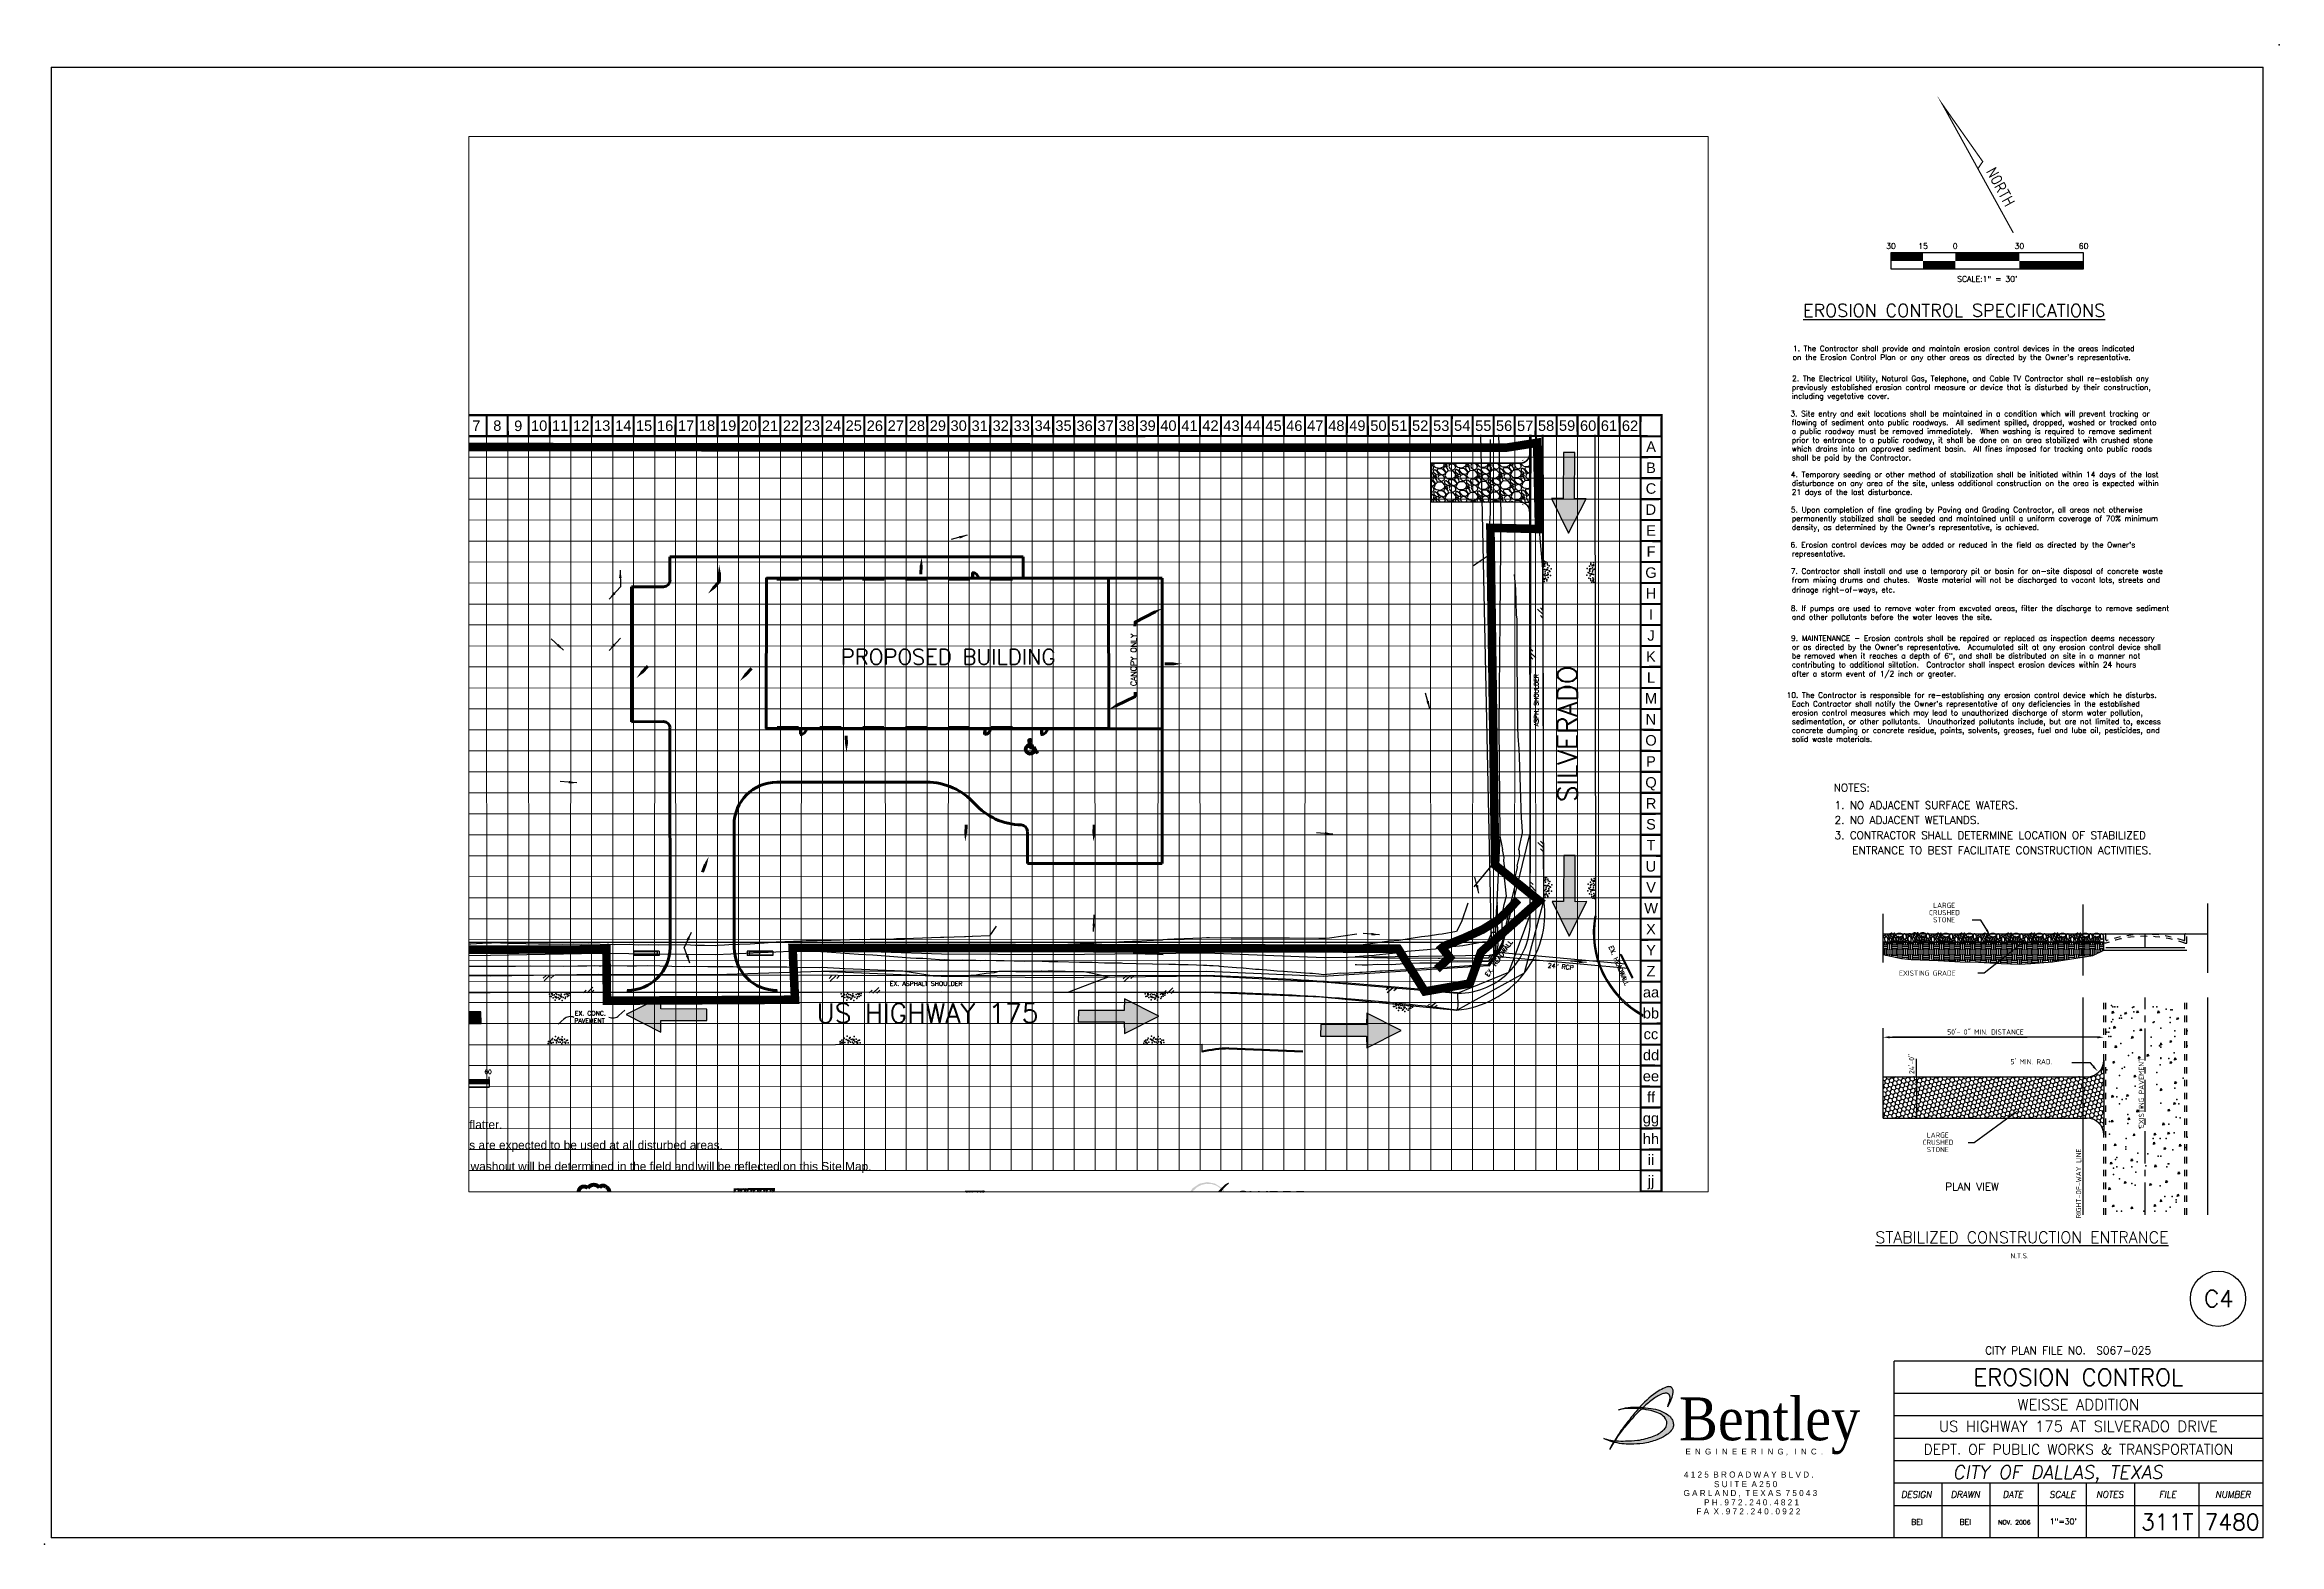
# Paper-space layout 'Layout1' of a CAD drawing. Extents: x -14 to 20.8, y -8.2 to 15.2.
# The model-space entities are those that its viewports show. They can reach past a viewport. Long polylines and large blocks are cut down to what shows.
import ezdxf
from ezdxf.enums import TextEntityAlignment as Align

# ---------------------------------------------------------------- set-up
doc = ezdxf.new("R2010")
doc.units = 0
doc.header["$LTSCALE"] = 0.4
doc.header["$MEASUREMENT"] = 0
for name, pattern in [('ACAD_ISO02W100', [15, 12, -3]), ('CENTER', [2, 1.25, -0.25, 0.25, -0.25]), ('DASHED', [0.75, 0.5, -0.25]), ('HIDDEN', [0.375, 0.25, -0.125]), ('SOLID', [0])]:
    doc.linetypes.add(name, pattern=pattern)
doc.layers.get('0').update_dxf_attribs({"linetype": 'CONTINUOUS'})
for name, color, linetype in [('BASE', 7, 'CONTINUOUS'), ('BLDG', 3, 'CONTINUOUS'), ('BLDGTXT', 1, 'CONTINUOUS'), ('BOUNDARY', 1, 'CONTINUOUS'), ('C', 2, 'CONTINUOUS'), ('CLD', 7, 'CONTINUOUS'), ('CONTOURS', 35, 'DASHED'), ('DOOR', 2, 'CONTINUOUS'), ('ECURB', 2, 'CONTINUOUS'), ('ENTRANCE', 2, 'CONTINUOUS'), ('EROS', 7, 'SOLID'), ('ESTRM', 7, 'HIDDEN'), ('FLOW', 7, 'CONTINUOUS'), ('GL', 7, 'CONTINUOUS'), ('GRID', 254, 'HIDDEN'), ('HCHX', 2, 'CONTINUOUS'), ('HDWL', 7, 'CONTINUOUS'), ('LEGEND', 7, 'CONTINUOUS'), ('LIMITS OF DISTURBANCE', 1, 'DASHED'), ('LOGO', 1, 'CONTINUOUS'), ('NARROW', 7, 'CONTINUOUS'), ('NORTH', 7, 'CONTINUOUS'), ('OUTLINE', 7, 'CONTINUOUS'), ('PAVDET', 7, 'CONTINUOUS'), ('PCURB', 6, 'CONTINUOUS'), ('SCE', 5, 'CONTINUOUS'), ('SCE-BOUND', 3, 'CONTINUOUS'), ('SCE-EX', 1, 'HIDDEN'), ('SCE2', 2, 'CONTINUOUS'), ('SILT FENCE', 200, 'CONTINUOUS'), ('SILTEXT', 7, 'CONTINUOUS'), ('STNAME', 1, 'CONTINUOUS'), ('TB', 7, 'CONTINUOUS')]:
    doc.layers.add(name, color=color, linetype=linetype)
doc.styles.add('ARCHS', font='archs.shx', dxfattribs={"height": 0.08})
doc.styles.add('L120', font='simplex.shx', dxfattribs={"height": 4.8})
doc.styles.add("L200'", font='ARIAL.TTF', dxfattribs={"height": 0.001969})
doc.styles.add('LOGO', font='TIMES.TTF', dxfattribs={"height": 0.088})
doc.styles.add('LOGO1', font='Rockeb.TTF', dxfattribs={"height": 1.76})
doc.styles.add('ROMAN', font='ROMANS.shx', dxfattribs={"height": 0.1})
doc.styles.get("Standard").update_dxf_attribs({"font": 'ARIAL.TTF'})
doc.styles.add('STD180', font='SIMPLEX', dxfattribs={"height": 4.32})
doc.styles.add('TEXT100', font='simplex.shx', dxfattribs={"height": 2.64})
doc.styles.add('TEXT140', font='simplex.shx', dxfattribs={"height": 3.6})
doc.styles.add('TEXT175', font='simplex.shx', dxfattribs={"height": 4.53})
doc.styles.add('TEXT200', font='simplex.shx', dxfattribs={"height": 5.07})
doc.styles.add('TEXT240', font='simplex.shx', dxfattribs={"height": 6.27})
doc.styles.add('TEXT300', font='simplex.shx', dxfattribs={"height": 7.86})
doc.styles.add('TEXT80', font='simplex.shx', dxfattribs={"height": 2.1})
doc.dimstyles.get("Standard").update_dxf_attribs({"dimtxt": 0.18, "dimasz": 0.18, "dimexe": 0.18, "dimexo": 0.0625, "dimgap": 0.09, "dimtad": 0, "dimtih": 1, "dimtoh": 1, "dimdec": 4, "dimzin": 0, "dimdsep": 46, "dimtxsty": 'Standard', "dimcen": 0.09, "dimadec": 0, "dimazin": 0, "dimtfac": 1, "dimtdec": 4, "dimtofl": 0, "dimtmove": 0, "dimatfit": 3, "dimfxl": 0, "dimtolj": 1, "dimtzin": 0, "dimarcsym": 0})

psp = doc.layouts.get("Layout1")

# ---------------------------------------------------------------- texts
at = {"color": 6, "style": 'ARCHS'}
psp.add_text('NORTH', height=0.18, rotation=298.8744, dxfattribs=at).set_placement((16.215, 13.189))
at = {"color": 6, "style": 'TEXT140'}
psp.add_text('CITY PLAN FILE NO.  S067-025', height=0.12, dxfattribs=at).set_placement((16.208, -5.228))
at = {"layer": 'EROS', "style": 'ROMAN'}
for s, p in [('1. The Contractor shall provide and maintain erosion control devices in the areas indicated', (13.217, 10.392)), ("         on the Erosion Control Plan or any other areas as directed by the Owner's representative.", (12.644, 10.255)), ('         previously established erosion control measure or device that is disturbed by their construction,', (12.631, 9.788)), ('2. The Electrical Utility, Natural Gas, Telephone, and Cable TV Contractor shall re-establish any', (13.204, 9.925)), ('3. Site entry and exit locations shall be maintained in a condition which will prevent tracking or', (13.177, 9.377)), ('         including vegetative cover.', (12.631, 9.651)), ('         flowing of sediment onto public roadways.  All sediment spilled, dropped, washed or tracked onto', (12.631, 9.24)), ('         a public roadway must be removed immediately.  When washing is required to remove sediment', (12.631, 9.103)), ('         prior to entrance to a public roadway, it shall be done on an area stabilized with crushed stone', (12.631, 8.966)), ('         which drains into an approved sediment basin.  All fines imposed for tracking onto public roads', (12.631, 8.829)), ('         shall be paid by the Contractor.', (12.631, 8.692)), ('4. Temporary seeding or other method of stabilization shall be initiated within 14 days of the last', (13.184, 8.43)), ('         disturbance on any area of the site, unless additional construction on the area is expected within', (12.631, 8.293)), ('         21 days of the last disturbance.', (12.631, 8.156)), ('5. Upon completion of fine grading by Paving and Grading Contractor, all areas not otherwise', (13.184, 7.882)), ("         density, as determined by the Owner's representative, is achieved.", (12.631, 7.608)), ("         density, as determined by the Owner's representative, is achieved.", (12.631, 7.608)), ('         permanently stabilized shall be seeded and maintained until a uniform coverage of 70%%% minimum', (12.631, 7.745)), ('         permanently stabilized shall be seeded and maintained until a uniform coverage of 70%%% minimum', (12.631, 7.745)), ("6. Erosion control devices may be added or reduced in the field as directed by the Owner's", (13.178, 7.334)), ('7. Contractor shall install and use a temporary pit or basin for on-site disposal of concrete waste', (13.182, 6.925)), ('         representative.', (12.631, 7.197)), ('         from mixing drums and chutes.  Waste material will not be discharged to vacant lots, streets and', (12.631, 6.788)), ('         drinage right-of-ways, etc.', (12.631, 6.636)), ('8. If pumps are used to remove water from excvated areas, filter the discharge to remove sediment', (13.182, 6.347)), ('         and other pollutants before the water leaves the site.', (12.631, 6.21)), ('9. MAINTENANCE - Erosion controls shall be repaired or replaced as inspection deems necessary', (13.187, 5.88)), ("         or as directed by the Owner's representative.  Accumulated silt at any erosion control device shall", (12.631, 5.743)), ('         be removed when it reaches a depth of 6", and shall be distributed on site in a manner not', (12.631, 5.606)), ('         contributing to additional siltation.  Contractor shall inspect erosion devices within 24 hours', (12.631, 5.469)), ('         after a storm event of 1/2 inch or greater.', (12.631, 5.327)), ('10. The Contractor is responsible for re-establishing any erosion control device which he disturbs.', (13.119, 4.995)), ("         Each Contractor shall notify the Owner's representative of any deficiencies in the established", (12.631, 4.858)), ('         erosion control measures which may lead to unauthorized discharge of storm water pollution,', (12.631, 4.721)), ('         sedimentation, or other pollutants.  Unauthorized pollutants include, but are not limited to, excess', (12.631, 4.584)), ('         concrete dumping or concrete residue, paints, solvents, greases, fuel and lube oil, pesticides, and', (12.631, 4.447)), ('         solid waste materials.', (12.631, 4.31))]:
    psp.add_text(s, height=0.0846, dxfattribs=at).set_placement(p)
at = {"layer": 'EROS', "color": 6, "style": 'TEXT140'}
for s, p in [('NOTES: ', (13.851, 3.535)), ('2. NO ADJACENT WETLANDS.', (13.864, 3.031)), ('1. NO ADJACENT SURFACE WATERS.', (13.864, 3.263)), ('3. CONTRACTOR SHALL DETERMINE LOCATION OF STABILIZED', (13.864, 2.795)), ('ENTRANCE TO BEST FACILITATE CONSTRUCTION ACTIVITIES.', (14.139, 2.562))]:
    psp.add_text(s, height=0.12, dxfattribs=at).set_placement(p)
at = {"layer": 'LOGO', "color": 6, "style": 'LOGO', "width": 0.9}
psp.add_text('Bentley', height=0.6675, dxfattribs=at).set_placement((11.442, -6.566))
at = {"layer": 'LOGO', "color": 6, "style": 'LOGO1'}
psp.add_text('E  N  G  I  N  E  E  R  I  N  G ,   I  N  C  .', height=0.09099, dxfattribs=at).set_placement((11.543, -6.787))
for s, p in [('4 1 2 5  B R O A D W A Y  B L V D . ', (12.546, -7.147)), (' S U I T E  A 2 5 0', (12.462, -7.296)), ('G A R L A N D ,  T E X A S  7 5 0 4 3', (12.553, -7.435)), ('F A  X . 9 7 2 . 2 4 0 . 0 9 2 2', (12.522, -7.72)), ('P H . 9 7 2 . 2 4 0 . 4 8 2 1', (12.571, -7.58))]:
    psp.add_text(s, height=0.09463, dxfattribs=at).set_placement(p, align=Align.CENTER)
at = {"layer": 'NORTH', "style": 'TEXT100'}
for s, p in [('30', (14.743, 11.984)), ('15', (15.243, 11.984)), ('0', (15.743, 11.984)), ('30', (16.743, 11.984)), ('60', (17.743, 11.984)), ('SCALE:1" = 30\'', (16.243, 11.472))]:
    psp.add_text(s, height=0.088, dxfattribs=at).set_placement(p, align=Align.CENTER)
at = {"layer": 'PAVDET', "style": 'ARCHS'}
for s, p in [('LARGE ', (15.4, 1.723)), ('CRUSHED', (15.335, 1.61)), ('STONE', (15.4, 1.498)), ('EXISTING GRADE', (14.868, 0.668)), ('50\'- 0" MIN. DISTANCE', (15.619, -0.249)), ("5' MIN. RAD.", (16.604, -0.711)), ('CRUSHED', (15.235, -1.966)), ('STONE', (15.3, -2.079)), ('LARGE ', (15.3, -1.854)), ('N.T.S.', (16.603, -3.733))]:
    psp.add_text(s, height=0.08, dxfattribs=at).set_placement(p)
for s, p in [('24\'-0" ', (15.105, -0.863)), ('EXISTING PAVEMENT', (18.682, -1.705)), ('RIGHT-OF-WAY LINE', (17.705, -3.112))]:
    psp.add_text(s, height=0.08, rotation=90, dxfattribs=at).set_placement(p)
at = {"layer": 'PAVDET', "color": 6}
for s, height, style, p in [('PLAN VIEW', 0.12, 'TEXT140', (16.005, -2.678)), ('%%uSTABILIZED CONSTRUCTION ENTRANCE', 0.18014, 'STD180', (16.783, -3.495))]:
    psp.add_text(s, height=height, dxfattribs=dict(at, style=style)).set_placement(p, align=Align.CENTER)
at = {"layer": 'TB', "color": 3, "style": 'TEXT300'}
psp.add_text('C4', height=0.262, dxfattribs=at).set_placement((19.619, -4.492))

msp = doc.modelspace()

# ---------------------------------------------------------------- texts
at = {"color": 7, "style": 'L120'}
for s, p in [('20', (4376.2, 4955)), ('40', (4392.9, 4944.1)), ('60', (4409.3, 4933.7))]:
    msp.add_text(s, height=1.92, rotation=327.6675, dxfattribs=at).set_placement(p)
msp.add_text('Weisse Addition', height=6.752, rotation=327.6675).set_placement((4731.2, 4647.6))
at = {"layer": 'BASE'}
for s, p in [('A', (4504.8, 5220)), ('1', (4518.3, 5223.1)), ('2', (4526.6, 5217.8)), ('B', (4499.5, 5211.7)), ('3', (4534.9, 5212.6)), ('C', (4494.3, 5203.5)), ('4', (4543.1, 5207.3)), ('5', (4551.4, 5202.1)), ('6', (4559.7, 5196.9)), ('E', (4483.8, 5186.9)), ('D', (4489.1, 5195.2)), ('7', (4568, 5191.6)), ('8', (4576.3, 5186.4)), ('F', (4478.6, 5178.6)), ('9', (4584.5, 5181.1)), ('10', (4592.8, 5175.9)), ('G', (4473.3, 5170.3)), ('11', (4601.1, 5170.7)), ('12', (4609.4, 5165.4)), ('H', (4468.1, 5162.1)), ('13', (4617.7, 5160.2)), ('14', (4626, 5154.9)), ('J', (4457.6, 5145.5)), ('I', (4462.9, 5153.8)), ('15', (4634.2, 5149.7)), ('16', (4642.5, 5144.4)), ('K', (4452.4, 5137.2)), ('17', (4650.8, 5139.2)), ('18', (4659.1, 5134)), ('L', (4447.1, 5128.9)), ('19', (4667.4, 5128.7)), ('20', (4675.6, 5123.5)), ('M', (4441.9, 5120.7)), ('21', (4683.9, 5118.2)), ('22', (4692.2, 5113)), ('O', (4431.4, 5104.1)), ('N', (4436.6, 5112.4)), ('23', (4700.5, 5107.8)), ('24', (4708.8, 5102.5)), ('P', (4426.2, 5095.8)), ('25', (4717, 5097.3)), ('26', (4725.3, 5092)), ('Q', (4420.9, 5087.5)), ('27', (4733.6, 5086.8)), ('28', (4741.9, 5081.5)), ('R', (4415.7, 5079.3)), ('29', (4750.2, 5076.3)), ('30', (4758.4, 5071.1)), ('T', (4405.2, 5062.7)), ('S', (4410.4, 5071)), ('31', (4766.7, 5065.8)), ('32', (4775, 5060.6)), ('U', (4400, 5054.4)), ('33', (4783.3, 5055.3)), ('34', (4791.6, 5050.1)), ('V', (4394.7, 5046.1)), ('35', (4799.8, 5044.9)), ('36', (4808.1, 5039.6)), ('X', (4384.2, 5029.6)), ('W', (4389.5, 5037.9)), ('37', (4816.4, 5034.4)), ('38', (4824.7, 5029.1)), ('Y', (4379, 5021.3)), ('39', (4833, 5023.9)), ('Z', (4373.7, 5013)), ('40', (4841.2, 5018.7)), ('41', (4849.5, 5013.4)), ('aa', (4368.5, 5004.7)), ('42', (4857.8, 5008.2)), ('43', (4866.1, 5002.9)), ('44', (4874.4, 4997.7)), ('45', (4882.7, 4992.4)), ('46', (4890.9, 4987.2)), ('47', (4899.2, 4982)), ('48', (4907.5, 4976.7)), ('49', (4915.8, 4971.5)), ('50', (4924.1, 4966.2)), ('51', (4932.3, 4961)), ('52', (4940.6, 4955.8)), ('53', (4948.9, 4950.5)), ('54', (4957.2, 4945.3)), ('55', (4965.5, 4940)), ('56', (4973.7, 4934.8)), ('57', (4982, 4929.5)), ('58', (4990.3, 4924.3)), ('59', (4998.6, 4919.1)), ('60', (5006.9, 4913.8)), ('61', (5015.1, 4908.6)), ('62', (5023.4, 4903.3)), ('A', (5026.5, 4889.8)), ('C', (5016, 4873.3)), ('B', (5021.2, 4881.5)), ('8', (4371.9, 4863.4)), ('D', (5010.7, 4865)), ('9', (4380.1, 4858.2)), ('10', (4388.4, 4852.9)), ('E', (5005.5, 4856.7)), ('11', (4396.7, 4847.7)), ('12', (4405, 4842.5)), ('F', (5000.3, 4848.4)), ('13', (4413.3, 4837.2)), ('14', (4421.5, 4832)), ('H', (4989.8, 4831.9)), ('G', (4995, 4840.1)), ('15', (4429.8, 4826.7)), ('16', (4438.1, 4821.5)), ('I', (4984.5, 4823.6)), ('17', (4446.4, 4816.3)), ('18', (4454.7, 4811)), ('J', (4979.3, 4815.3)), ('19', (4462.9, 4805.8)), ('20', (4471.2, 4800.5)), ('K', (4974, 4807)), ('21', (4479.5, 4795.3)), ('22', (4487.8, 4790.1)), ('M', (4963.6, 4790.5)), ('L', (4968.8, 4798.7)), ('23', (4496.1, 4784.8)), ('24', (4504.3, 4779.6)), ('N', (4958.3, 4782.2)), ('25', (4512.6, 4774.3)), ('26', (4520.9, 4769.1)), ('O', (4953.1, 4773.9)), ('27', (4529.2, 4763.8)), ('28', (4537.5, 4758.6)), ('P', (4947.8, 4765.6)), ('29', (4545.7, 4753.4)), ('30', (4554, 4748.1)), ('R', (4937.4, 4749)), ('Q', (4942.6, 4757.3)), ('31', (4562.3, 4742.9)), ('32', (4570.6, 4737.6)), ('S', (4932.1, 4740.8)), ('33', (4578.9, 4732.4)), ('34', (4587.2, 4727.2)), ('T', (4926.9, 4732.5)), ('35', (4595.4, 4721.9)), ('36', (4603.7, 4716.7)), ('V', (4916.4, 4715.9)), ('U', (4921.6, 4724.2)), ('37', (4612, 4711.4)), ('38', (4620.3, 4706.2)), ('W', (4911.2, 4707.6)), ('39', (4628.6, 4700.9)), ('40', (4636.8, 4695.7)), ('X', (4905.9, 4699.4)), ('41', (4645.1, 4690.5)), ('42', (4653.4, 4685.2)), ('Y', (4900.7, 4691.1)), ('43', (4661.7, 4680)), ('44', (4670, 4674.7)), ('aa', (4890.2, 4674.5)), ('Z', (4895.4, 4682.8)), ('45', (4678.2, 4669.5)), ('46', (4686.5, 4664.3)), ('bb', (4884.9, 4666.2)), ('47', (4694.8, 4659)), ('48', (4703.1, 4653.8)), ('cc', (4879.7, 4658)), ('49', (4711.4, 4648.5)), ('50', (4719.6, 4643.3)), ('dd', (4874.5, 4649.7)), ('51', (4727.9, 4638.1)), ('52', (4736.2, 4632.8)), ('ff', (4864, 4633.1)), ('ee', (4869.2, 4641.4)), ('53', (4744.5, 4627.6)), ('54', (4752.8, 4622.3)), ('gg', (4858.7, 4624.8)), ('55', (4761, 4617.1)), ('56', (4769.3, 4611.8)), ('hh', (4853.5, 4616.6)), ('57', (4777.6, 4606.6)), ('58', (4785.9, 4601.4)), ('ii', (4848.3, 4608.3)), ('59', (4794.2, 4596.1)), ('60', (4802.4, 4590.9)), ('kk', (4837.8, 4591.7)), ('jj', (4843, 4600)), ('61', (4810.7, 4585.6)), ('62', (4819, 4580.4)), ('ll', (4832.5, 4583.4))]:
    msp.add_text(s, height=4.9, rotation=327.6675, dxfattribs=at).set_placement(p, align=Align.MIDDLE_CENTER)
at = {"layer": 'BASE', "color": 7, "style": "L200'"}
for s, p in [('All slopes are 3:1 or flatter.', (4346.8, 4942.9)), ('Location of concrete washout will be determined in the field and will be reflected on this Site Map.', (4336.1, 4926.6)), ('Stabilization practices are expected to be used at all disturbed areas.', (4341.4, 4935))]:
    msp.add_text(s, height=3.974, rotation=327.6675, dxfattribs=at).set_placement(p)
at = {"layer": 'BASE'}
msp.add_text('03.15.07', height=3.43, rotation=327.6675, dxfattribs=at).set_placement((4815.6, 4594.2), align=Align.CENTER)
at = {"layer": 'BLDG', "color": 7, "lineweight": 90, "style": 'TEXT100'}
msp.add_text('CANOPY ONLY', height=2.64, rotation=57.6675, dxfattribs=at).set_placement((4763.5, 4923.9))
at = {"layer": 'BLDGTXT', "color": 7, "lineweight": 90, "style": 'TEXT175'}
msp.add_text('PROPOSED BUILDING', height=7.248, rotation=327.6675, dxfattribs=at).set_placement((4694.6, 4979.4), align=Align.CENTER)
at = {"layer": 'ECURB', "color": 7, "style": 'TEXT80'}
for s, rotation, p in [('PAVEMENT', 327.6245, (4457.5, 4931.4)), ('EX. CONC. ', 327.6245, (4459.5, 4934.2)), ('EX. ASPHALT SHOULDER', 327.6245, (4591.3, 4867.2)), ('ASPH. SHOULDER', 57.6245, (4912.2, 4807.5))]:
    msp.add_text(s, height=2.1, rotation=rotation, dxfattribs=at).set_placement(p)
at = {"layer": 'ECURB', "color": 5, "style": 'TEXT80'}
for rotation, p in [(22.7248, (4829.8, 4721.1, 445.3)), (260.3867, (4884.8, 4703, 445.3))]:
    msp.add_text('EX. HEADWALL', height=2.1, rotation=rotation, dxfattribs=at).set_placement(p)
at = {"layer": 'ESTRM', "color": 5, "style": 'TEXT80'}
msp.add_text('24" RCP', height=2.1, rotation=322.5339, dxfattribs=at).set_placement((4855.5, 4710, 440.8))
at = {"layer": 'LEGEND', "style": "L200'"}
for s, height, p in [('LIMITS OF DISTURBANCE', 3.342, (4348.7, 4902.2)), ('CONSTRUCTION ENTRANCE', 3.342, (4343.4, 4893.7)), ('SILT FENCE', 3.34, (4424.8, 4842.2)), ('INLET PROTECTION', 3.342, (4430, 4850.6)), ('EROSION BLANKET / SILT FENCE', 3.342, (4489.2, 4801.3)), ('RIPRAP / ROCK DAM', 3.342, (4494.6, 4809.7)), ('SODDED LOT', 3.34, (4572.1, 4748.8)), ('CONCRETE WASHOUT', 3.342, (4577.5, 4757.2))]:
    msp.add_text(s, height=height, rotation=327.6675, dxfattribs=at).set_placement(p)
at = {"layer": 'LOGO', "color": 7, "style": 'LOGO1'}
for s, height, p in [('   SWPPP', 6.95, (4666.5, 4698)), ('www.swppp.com', 2.668, (4671.1, 4689.6))]:
    msp.add_text(s, height=height, rotation=327.6675, dxfattribs=at).set_placement(p)
at = {"layer": 'STNAME', "color": 7, "style": 'TEXT175'}
for s, rotation, p in [('US HIGHWAY 175', 327.6675, (4596.9, 4843.2)), ('SILVERADO', 57.6675, (4925.5, 4794.9))]:
    msp.add_text(s, height=9.06, rotation=rotation, dxfattribs=at).set_placement(p, align=Align.CENTER)

# ---------------------------------------------------------------- blocks, each defined once
blk = doc.blocks.new('TBDAL')
at = {"layer": 'TB', "color": 4}
for p, q in [((0.3, 23.1), (0.3, 0.2)), ((0.3, 23.1), (34.75, 23.1)), ((34.75, 0.2), (34.75, 23.1)), ((34.75, 2.95), (29, 2.95)), ((29, 0.2), (29, 2.95)), ((34.75, 0.2), (0.3, 0.2))]:
    blk.add_line(p, q, dxfattribs=at)
at = {"layer": 'TB', "color": 6}
for p, q in [((34.75, 2.45), (29, 2.45)), ((34.75, 2.1), (29, 2.1)), ((34.75, 1.75), (29, 1.75)), ((34.75, 1.4), (29, 1.4)), ((34.75, 1.05), (29, 1.05)), ((29.75, 0.2), (29.75, 1.05)), ((30.5, 0.2), (30.5, 1.05)), ((31.25, 0.2), (31.25, 1.05)), ((32, 0.2), (32, 1.05)), ((32.75, 0.2), (32.75, 1.05)), ((33.75, 0.2), (33.75, 1.05)), ((34.75, 0.7), (29, 0.7))]:
    blk.add_line(p, q, dxfattribs=at)
at = {"layer": 'TB', "color": 2}
for p in [(35, 23.45), (0.2, 0.1)]:
    blk.add_point(p, dxfattribs=at)
at = {"layer": 'TB', "color": 3, "style": 'TEXT240', "oblique": 10}
blk.add_text('CITY OF DALLAS, TEXAS', height=0.209, dxfattribs=at).set_placement((29.915, 1.118))
at = {"layer": 'TB', "color": 7, "style": 'TEXT100', "oblique": 10}
for s, p in [('DESIGN', (29.348, 0.826)), ('DRAWN', (30.111, 0.826)), ('DATE', (30.851, 0.826)), ('SCALE', (31.622, 0.826)), ('NOTES', (32.361, 0.826)), ('FILE', (33.261, 0.826)), ('NUMBER', (34.278, 0.826))]:
    blk.add_text(s, height=0.1, dxfattribs=at).set_placement(p, align=Align.CENTER)
at = {"layer": 'TB', "color": 3, "style": 'TEXT300'}
for tag, p in [('XXXXXXXXXXXXXXXXX', (31.871, 2.701)), ('XXXX', (33.254, 0.447)), ('XXXX', (34.266, 0.447))]:
    blk.add_attdef(tag, text='', height=0.262, dxfattribs=at).set_placement(p, align=Align.MIDDLE)
at = {"layer": 'TB', "color": 1, "style": 'TEXT200'}
for tag, p in [('XXXXXXXXXX', (31.871, 2.275)), ('XXXXXXXXXXXXX', (31.871, 1.936)), ('XXXXXXXXXXXX', (31.871, 1.578))]:
    blk.add_attdef(tag, text='', height=0.169, dxfattribs=at).set_placement(p, align=Align.MIDDLE)
at = {"layer": 'TB', "color": 7, "style": 'TEXT100'}
for tag, p in [('XXX', (29.358, 0.447)), ('XXX', (30.112, 0.447)), ('XXXX', (30.875, 0.453)), ('XXXXXXX', (31.636, 0.516)), ('XXXXXXX', (31.636, 0.359))]:
    blk.add_attdef(tag, text='', height=0.088, dxfattribs=at).set_placement(p, align=Align.MIDDLE)
blk = doc.blocks.new('A$C6D01231D')
at = {"layer": 'EROS', "color": 6, "style": 'ROMAN'}
blk.add_text('%%UEROSION CONTROL SPECIFICATIONS', height=0.2, dxfattribs=at).set_placement((0.03, 0.04))
blk = doc.blocks.new('*X11')
at = {"color": 0}
for p, q in [((5.897, 6.433), (5.941, 6.477)), ((5.941, 6.477), (5.927, 6.532)), ((5.932, 6.544), (5.963, 6.576)), ((5.963, 6.471), (5.941, 6.477)), ((5.963, 6.605), (5.957, 6.628)), ((5.96, 6.649), (5.963, 6.652)), ((0.691, 6.203), (0.652, 6.213)), ((0.663, 6.098), (0.652, 6.101)), ((0.652, 6.01), (0.68, 6.038)), ((0.712, 5.917), (0.652, 5.933)), ((0.663, 6.098), (0.708, 6.142)), ((0.68, 6.038), (0.663, 6.098)), ((0.74, 6.022), (0.68, 6.038)), ((0.691, 6.203), (0.736, 6.247)), ((0.708, 6.142), (0.691, 6.203)), ((0.768, 6.126), (0.708, 6.142)), ((0.712, 5.917), (0.756, 5.961)), ((0.736, 6.247), (0.722, 6.299)), ((0.796, 6.231), (0.736, 6.247)), ((0.74, 6.022), (0.784, 6.066)), ((0.756, 5.961), (0.74, 6.022)), ((0.817, 5.945), (0.756, 5.961)), ((0.768, 6.126), (0.812, 6.17)), ((0.784, 6.066), (0.768, 6.126)), ((0.845, 6.05), (0.784, 6.066)), ((0.796, 6.231), (0.84, 6.275)), ((0.812, 6.17), (0.796, 6.231)), ((0.873, 6.154), (0.812, 6.17)), ((0.817, 5.945), (0.861, 5.989)), ((0.833, 5.885), (0.817, 5.945)), ((0.84, 6.275), (0.834, 6.299)), ((0.901, 6.259), (0.84, 6.275)), ((0.845, 6.05), (0.889, 6.094)), ((0.861, 5.989), (0.845, 6.05)), ((0.921, 5.973), (0.861, 5.989)), ((0.873, 6.154), (0.917, 6.198)), ((0.889, 6.094), (0.873, 6.154)), ((0.949, 6.078), (0.889, 6.094)), ((0.901, 6.259), (0.941, 6.299)), ((0.917, 6.198), (0.901, 6.259)), ((0.977, 6.182), (0.917, 6.198)), ((0.921, 5.973), (0.965, 6.017)), ((0.937, 5.913), (0.921, 5.973)), ((0.949, 6.078), (0.993, 6.122)), ((0.965, 6.017), (0.949, 6.078)), ((1.005, 6.287), (0.96, 6.299)), ((1.026, 6.001), (0.965, 6.017)), ((0.977, 6.182), (1.021, 6.227)), ((0.993, 6.122), (0.977, 6.182)), ((1.054, 6.106), (0.993, 6.122)), ((0.998, 5.897), (1.042, 5.941)), ((1.005, 6.287), (1.017, 6.299)), ((1.021, 6.227), (1.005, 6.287)), ((1.082, 6.21), (1.021, 6.227)), ((1.026, 6.001), (1.07, 6.045)), ((1.042, 5.941), (1.026, 6.001)), ((1.102, 5.925), (1.042, 5.941)), ((1.054, 6.106), (1.098, 6.15)), ((1.07, 6.045), (1.054, 6.106)), ((1.13, 6.029), (1.07, 6.045)), ((1.082, 6.21), (1.126, 6.255)), ((1.098, 6.15), (1.082, 6.21)), ((1.158, 6.134), (1.098, 6.15)), ((1.102, 5.925), (1.146, 5.969)), ((1.118, 5.864), (1.102, 5.925)), ((1.126, 6.255), (1.114, 6.299)), ((1.186, 6.238), (1.126, 6.255)), ((1.13, 6.029), (1.174, 6.073)), ((1.146, 5.969), (1.13, 6.029)), ((1.207, 5.953), (1.146, 5.969)), ((1.158, 6.134), (1.202, 6.178)), ((1.174, 6.073), (1.158, 6.134)), ((1.235, 6.057), (1.174, 6.073)), ((1.186, 6.238), (1.23, 6.283)), ((1.202, 6.178), (1.186, 6.238)), ((1.263, 6.162), (1.202, 6.178)), ((1.207, 5.953), (1.251, 5.997)), ((1.223, 5.892), (1.207, 5.953)), ((1.23, 6.283), (1.226, 6.299)), ((1.291, 6.266), (1.23, 6.283)), ((1.235, 6.057), (1.279, 6.101)), ((1.251, 5.997), (1.235, 6.057)), ((1.311, 5.981), (1.251, 5.997)), ((1.263, 6.162), (1.307, 6.206)), ((1.279, 6.101), (1.263, 6.162)), ((1.339, 6.085), (1.279, 6.101)), ((1.283, 5.876), (1.328, 5.92)), ((1.291, 6.266), (1.323, 6.299)), ((1.307, 6.206), (1.291, 6.266)), ((1.367, 6.19), (1.307, 6.206)), ((1.311, 5.981), (1.356, 6.025)), ((1.328, 5.92), (1.311, 5.981)), ((1.388, 5.904), (1.328, 5.92)), ((1.339, 6.085), (1.384, 6.129)), ((1.356, 6.025), (1.339, 6.085)), ((1.416, 6.009), (1.356, 6.025)), ((1.367, 6.19), (1.412, 6.234)), ((1.384, 6.129), (1.367, 6.19)), ((1.395, 6.294), (1.378, 6.299)), ((1.444, 6.113), (1.384, 6.129)), ((1.388, 5.904), (1.432, 5.948)), ((1.395, 6.294), (1.4, 6.299)), ((1.412, 6.234), (1.395, 6.294)), ((1.472, 6.218), (1.412, 6.234)), ((1.416, 6.009), (1.46, 6.053)), ((1.432, 5.948), (1.416, 6.009)), ((1.492, 5.932), (1.432, 5.948)), ((1.444, 6.113), (1.488, 6.157)), ((1.46, 6.053), (1.444, 6.113)), ((1.52, 6.037), (1.46, 6.053)), ((1.472, 6.218), (1.516, 6.262)), ((1.488, 6.157), (1.472, 6.218)), ((1.548, 6.141), (1.488, 6.157)), ((1.492, 5.932), (1.537, 5.976)), ((1.509, 5.872), (1.492, 5.932)), ((1.516, 6.262), (1.506, 6.299)), ((1.577, 6.246), (1.516, 6.262)), ((1.52, 6.037), (1.565, 6.081)), ((1.537, 5.976), (1.52, 6.037)), ((1.597, 5.96), (1.537, 5.976)), ((1.548, 6.141), (1.593, 6.185)), ((1.565, 6.081), (1.548, 6.141)), ((1.625, 6.065), (1.565, 6.081)), ((1.577, 6.246), (1.621, 6.29)), ((1.593, 6.185), (1.577, 6.246)), ((1.653, 6.169), (1.593, 6.185)), ((1.597, 5.96), (1.641, 6.004)), ((1.613, 5.9), (1.597, 5.96)), ((1.621, 6.29), (1.618, 6.299)), ((1.681, 6.274), (1.621, 6.29)), ((1.625, 6.065), (1.669, 6.109)), ((1.641, 6.004), (1.625, 6.065)), ((1.702, 5.988), (1.641, 6.004)), ((1.653, 6.169), (1.697, 6.214)), ((1.669, 6.109), (1.653, 6.169)), ((1.73, 6.093), (1.669, 6.109)), ((1.674, 5.884), (1.718, 5.928)), ((1.681, 6.274), (1.706, 6.299)), ((1.697, 6.214), (1.681, 6.274)), ((1.758, 6.197), (1.697, 6.214)), ((1.702, 5.988), (1.746, 6.032)), ((1.718, 5.928), (1.702, 5.988)), ((1.778, 5.912), (1.718, 5.928)), ((1.73, 6.093), (1.774, 6.137)), ((1.746, 6.032), (1.73, 6.093)), ((1.806, 6.016), (1.746, 6.032)), ((1.758, 6.197), (1.802, 6.242)), ((1.774, 6.137), (1.758, 6.197)), ((1.834, 6.121), (1.774, 6.137)), ((1.778, 5.912), (1.822, 5.956)), ((1.802, 6.242), (1.786, 6.299)), ((1.862, 6.225), (1.802, 6.242)), ((1.806, 6.016), (1.85, 6.06)), ((1.822, 5.956), (1.806, 6.016)), ((1.883, 5.94), (1.822, 5.956)), ((1.834, 6.121), (1.878, 6.165)), ((1.85, 6.06), (1.834, 6.121)), ((1.911, 6.044), (1.85, 6.06)), ((1.862, 6.225), (1.906, 6.27)), ((1.878, 6.165), (1.862, 6.225)), ((1.939, 6.149), (1.878, 6.165)), ((1.883, 5.94), (1.927, 5.984)), ((1.899, 5.879), (1.883, 5.94)), ((1.906, 6.27), (1.898, 6.299)), ((1.967, 6.253), (1.906, 6.27)), ((1.911, 6.044), (1.955, 6.088)), ((1.927, 5.984), (1.911, 6.044)), ((1.987, 5.968), (1.927, 5.984)), ((1.939, 6.149), (1.983, 6.193)), ((1.955, 6.088), (1.939, 6.149)), ((2.015, 6.072), (1.955, 6.088)), ((1.967, 6.253), (2.011, 6.298)), ((1.983, 6.193), (1.967, 6.253)), ((2.043, 6.177), (1.983, 6.193)), ((1.987, 5.968), (2.031, 6.012)), ((2.003, 5.907), (1.987, 5.968)), ((2.011, 6.298), (2.011, 6.299)), ((2.071, 6.281), (2.011, 6.298)), ((2.015, 6.072), (2.059, 6.116)), ((2.031, 6.012), (2.015, 6.072)), ((2.092, 5.996), (2.031, 6.012)), ((2.043, 6.177), (2.087, 6.221)), ((2.059, 6.116), (2.043, 6.177)), ((2.12, 6.1), (2.059, 6.116)), ((2.064, 5.891), (2.108, 5.935)), ((2.071, 6.281), (2.089, 6.299)), ((2.087, 6.221), (2.071, 6.281)), ((2.148, 6.205), (2.087, 6.221)), ((2.092, 5.996), (2.136, 6.04)), ((2.108, 5.935), (2.092, 5.996)), ((2.168, 5.919), (2.108, 5.935)), ((2.12, 6.1), (2.164, 6.144)), ((2.136, 6.04), (2.12, 6.1)), ((2.196, 6.024), (2.136, 6.04)), ((2.148, 6.205), (2.192, 6.249)), ((2.164, 6.144), (2.148, 6.205)), ((2.224, 6.128), (2.164, 6.144)), ((2.168, 5.919), (2.213, 5.963)), ((2.185, 5.859), (2.168, 5.919)), ((2.192, 6.249), (2.179, 6.299)), ((2.252, 6.233), (2.192, 6.249)), ((2.196, 6.024), (2.241, 6.068)), ((2.213, 5.963), (2.196, 6.024)), ((2.273, 5.947), (2.213, 5.963)), ((2.224, 6.128), (2.269, 6.172)), ((2.241, 6.068), (2.224, 6.128)), ((2.301, 6.052), (2.241, 6.068)), ((2.252, 6.233), (2.297, 6.277)), ((2.269, 6.172), (2.252, 6.233)), ((2.329, 6.156), (2.269, 6.172)), ((2.273, 5.947), (2.317, 5.991)), ((2.289, 5.887), (2.273, 5.947)), ((2.297, 6.277), (2.291, 6.299)), ((2.357, 6.261), (2.297, 6.277)), ((2.301, 6.052), (2.345, 6.096)), ((2.317, 5.991), (2.301, 6.052)), ((2.378, 5.975), (2.317, 5.991)), ((2.329, 6.156), (2.373, 6.2)), ((2.345, 6.096), (2.329, 6.156)), ((2.406, 6.08), (2.345, 6.096)), ((2.357, 6.261), (2.395, 6.299)), ((2.373, 6.2), (2.357, 6.261)), ((2.434, 6.184), (2.373, 6.2)), ((2.378, 5.975), (2.422, 6.019)), ((2.394, 5.915), (2.378, 5.975)), ((2.406, 6.08), (2.45, 6.124)), ((2.422, 6.019), (2.406, 6.08)), ((2.482, 6.003), (2.422, 6.019)), ((2.462, 6.289), (2.424, 6.299)), ((2.434, 6.184), (2.478, 6.229)), ((2.45, 6.124), (2.434, 6.184)), ((2.51, 6.108), (2.45, 6.124)), ((2.454, 5.899), (2.498, 5.943)), ((2.462, 6.289), (2.472, 6.299)), ((2.478, 6.229), (2.462, 6.289)), ((2.538, 6.212), (2.478, 6.229)), ((2.482, 6.003), (2.526, 6.047)), ((2.498, 5.943), (2.482, 6.003)), ((2.559, 5.927), (2.498, 5.943)), ((2.51, 6.108), (2.554, 6.152)), ((2.526, 6.047), (2.51, 6.108)), ((2.587, 6.031), (2.526, 6.047)), ((2.538, 6.212), (2.582, 6.257)), ((2.554, 6.152), (2.538, 6.212)), ((2.615, 6.136), (2.554, 6.152)), ((2.559, 5.927), (2.603, 5.971)), ((2.575, 5.866), (2.559, 5.927)), ((2.582, 6.257), (2.571, 6.299)), ((2.643, 6.24), (2.582, 6.257)), ((2.587, 6.031), (2.631, 6.075)), ((2.603, 5.971), (2.587, 6.031)), ((2.663, 5.955), (2.603, 5.971)), ((2.615, 6.136), (2.659, 6.18)), ((2.631, 6.075), (2.615, 6.136)), ((2.691, 6.059), (2.631, 6.075)), ((2.643, 6.24), (2.687, 6.285)), ((2.659, 6.18), (2.643, 6.24)), ((2.719, 6.164), (2.659, 6.18)), ((2.663, 5.955), (2.707, 5.999)), ((2.679, 5.894), (2.663, 5.955)), ((2.687, 6.285), (2.683, 6.299)), ((2.747, 6.268), (2.687, 6.285)), ((2.691, 6.059), (2.735, 6.103)), ((2.707, 5.999), (2.691, 6.059)), ((2.768, 5.983), (2.707, 5.999)), ((2.719, 6.164), (2.763, 6.208)), ((2.735, 6.103), (2.719, 6.164)), ((2.796, 6.087), (2.735, 6.103)), ((2.74, 5.878), (2.784, 5.922)), ((2.747, 6.268), (2.778, 6.299)), ((2.763, 6.208), (2.747, 6.268)), ((2.824, 6.192), (2.763, 6.208)), ((2.768, 5.983), (2.812, 6.027)), ((2.784, 5.922), (2.768, 5.983)), ((2.844, 5.906), (2.784, 5.922)), ((2.796, 6.087), (2.84, 6.131)), ((2.812, 6.027), (2.796, 6.087)), ((2.872, 6.011), (2.812, 6.027)), ((2.824, 6.192), (2.868, 6.236)), ((2.84, 6.131), (2.824, 6.192)), ((2.9, 6.115), (2.84, 6.131)), ((2.852, 6.296), (2.842, 6.299)), ((2.844, 5.906), (2.888, 5.95)), ((2.852, 6.296), (2.854, 6.299)), ((2.868, 6.236), (2.852, 6.296)), ((2.928, 6.22), (2.868, 6.236)), ((2.872, 6.011), (2.917, 6.055)), ((2.888, 5.95), (2.872, 6.011)), ((2.949, 5.934), (2.888, 5.95)), ((2.9, 6.115), (2.945, 6.159)), ((2.917, 6.055), (2.9, 6.115)), ((2.977, 6.039), (2.917, 6.055)), ((2.928, 6.22), (2.973, 6.264)), ((2.945, 6.159), (2.928, 6.22)), ((3.005, 6.143), (2.945, 6.159)), ((2.949, 5.934), (2.993, 5.978)), ((2.965, 5.874), (2.949, 5.934)), ((2.973, 6.264), (2.963, 6.299)), ((3.033, 6.248), (2.973, 6.264)), ((2.977, 6.039), (3.021, 6.083)), ((2.993, 5.978), (2.977, 6.039)), ((3.053, 5.962), (2.993, 5.978)), ((3.005, 6.143), (3.049, 6.187)), ((3.021, 6.083), (3.005, 6.143)), ((3.081, 6.067), (3.021, 6.083)), ((3.033, 6.248), (3.077, 6.292)), ((3.049, 6.187), (3.033, 6.248)), ((3.109, 6.171), (3.049, 6.187)), ((3.053, 5.962), (3.098, 6.006)), ((3.07, 5.902), (3.053, 5.962)), ((3.077, 6.292), (3.075, 6.299)), ((3.137, 6.276), (3.077, 6.292)), ((3.081, 6.067), (3.126, 6.111)), ((3.098, 6.006), (3.081, 6.067)), ((3.158, 5.99), (3.098, 6.006)), ((3.109, 6.171), (3.154, 6.216)), ((3.126, 6.111), (3.109, 6.171)), ((3.186, 6.095), (3.126, 6.111)), ((3.13, 5.886), (3.174, 5.93)), ((3.137, 6.276), (3.161, 6.299)), ((3.154, 6.216), (3.137, 6.276)), ((3.214, 6.199), (3.154, 6.216)), ((3.158, 5.99), (3.202, 6.034)), ((3.174, 5.93), (3.158, 5.99)), ((3.235, 5.914), (3.174, 5.93)), ((3.186, 6.095), (3.23, 6.139)), ((3.202, 6.034), (3.186, 6.095)), ((3.263, 6.018), (3.202, 6.034)), ((3.214, 6.199), (3.258, 6.244)), ((3.23, 6.139), (3.214, 6.199)), ((3.291, 6.123), (3.23, 6.139)), ((3.235, 5.914), (3.279, 5.958)), ((3.258, 6.244), (3.243, 6.299)), ((3.319, 6.227), (3.258, 6.244)), ((3.263, 6.018), (3.307, 6.062)), ((3.279, 5.958), (3.263, 6.018)), ((3.339, 5.942), (3.279, 5.958)), ((3.291, 6.123), (3.335, 6.167)), ((3.307, 6.062), (3.291, 6.123)), ((3.367, 6.046), (3.307, 6.062)), ((3.319, 6.227), (3.363, 6.272)), ((3.335, 6.167), (3.319, 6.227)), ((3.395, 6.151), (3.335, 6.167)), ((3.339, 5.942), (3.383, 5.986)), ((3.355, 5.881), (3.339, 5.942)), ((3.363, 6.272), (3.355, 6.299)), ((3.423, 6.255), (3.363, 6.272)), ((3.367, 6.046), (3.411, 6.09)), ((3.383, 5.986), (3.367, 6.046)), ((3.444, 5.97), (3.383, 5.986)), ((3.395, 6.151), (3.439, 6.195)), ((3.411, 6.09), (3.395, 6.151)), ((3.472, 6.074), (3.411, 6.09)), ((3.423, 6.255), (3.467, 6.299)), ((3.439, 6.195), (3.423, 6.255)), ((3.5, 6.179), (3.439, 6.195)), ((3.444, 5.97), (3.488, 6.014)), ((3.46, 5.909), (3.444, 5.97)), ((3.528, 6.283), (3.469, 6.299)), ((3.472, 6.074), (3.516, 6.118)), ((3.488, 6.014), (3.472, 6.074)), ((3.548, 5.998), (3.488, 6.014)), ((3.5, 6.179), (3.544, 6.223)), ((3.516, 6.118), (3.5, 6.179)), ((3.576, 6.102), (3.516, 6.118)), ((3.52, 5.893), (3.564, 5.937)), ((3.528, 6.283), (3.543, 6.299)), ((3.544, 6.223), (3.528, 6.283)), ((3.604, 6.207), (3.544, 6.223)), ((3.548, 5.998), (3.592, 6.042)), ((3.564, 5.937), (3.548, 5.998)), ((3.625, 5.921), (3.564, 5.937)), ((3.576, 6.102), (3.62, 6.146)), ((3.592, 6.042), (3.576, 6.102)), ((3.653, 6.026), (3.592, 6.042)), ((3.604, 6.207), (3.648, 6.251)), ((3.62, 6.146), (3.604, 6.207)), ((3.681, 6.13), (3.62, 6.146)), ((3.625, 5.921), (3.669, 5.965)), ((3.641, 5.861), (3.625, 5.921)), ((3.648, 6.251), (3.636, 6.299)), ((3.709, 6.235), (3.648, 6.251)), ((3.653, 6.026), (3.697, 6.07)), ((3.669, 5.965), (3.653, 6.026)), ((3.729, 5.949), (3.669, 5.965)), ((3.681, 6.13), (3.725, 6.174)), ((3.697, 6.07), (3.681, 6.13)), ((3.757, 6.054), (3.697, 6.07)), ((3.709, 6.235), (3.753, 6.279)), ((3.725, 6.174), (3.709, 6.235)), ((3.785, 6.158), (3.725, 6.174)), ((3.729, 5.949), (3.774, 5.993)), ((3.746, 5.889), (3.729, 5.949)), ((3.753, 6.279), (3.748, 6.299)), ((3.813, 6.263), (3.753, 6.279)), ((3.757, 6.054), (3.802, 6.098)), ((3.774, 5.993), (3.757, 6.054)), ((3.834, 5.977), (3.774, 5.993)), ((3.785, 6.158), (3.83, 6.203)), ((3.802, 6.098), (3.785, 6.158)), ((3.862, 6.082), (3.802, 6.098)), ((3.813, 6.263), (3.85, 6.299)), ((3.83, 6.203), (3.813, 6.263)), ((3.89, 6.186), (3.83, 6.203)), ((3.834, 5.977), (3.878, 6.021)), ((3.85, 5.917), (3.834, 5.977)), ((3.862, 6.082), (3.906, 6.126)), ((3.878, 6.021), (3.862, 6.082)), ((3.938, 6.005), (3.878, 6.021)), ((3.918, 6.291), (3.888, 6.299)), ((3.89, 6.186), (3.934, 6.231)), ((3.906, 6.126), (3.89, 6.186)), ((3.966, 6.11), (3.906, 6.126)), ((3.91, 5.901), (3.955, 5.945)), ((3.918, 6.291), (3.926, 6.299)), ((3.934, 6.231), (3.918, 6.291)), ((3.995, 6.214), (3.934, 6.231)), ((3.938, 6.005), (3.983, 6.049)), ((3.955, 5.945), (3.938, 6.005)), ((4.015, 5.929), (3.955, 5.945)), ((3.966, 6.11), (4.011, 6.154)), ((3.983, 6.049), (3.966, 6.11)), ((4.043, 6.033), (3.983, 6.049)), ((3.995, 6.214), (4.039, 6.259)), ((4.011, 6.154), (3.995, 6.214)), ((4.071, 6.138), (4.011, 6.154)), ((4.015, 5.929), (4.059, 5.973)), ((4.031, 5.868), (4.015, 5.929)), ((4.039, 6.259), (4.028, 6.299)), ((4.099, 6.242), (4.039, 6.259)), ((4.043, 6.033), (4.087, 6.077)), ((4.059, 5.973), (4.043, 6.033)), ((4.12, 5.957), (4.059, 5.973)), ((4.071, 6.138), (4.115, 6.182)), ((4.087, 6.077), (4.071, 6.138)), ((4.148, 6.061), (4.087, 6.077)), ((4.099, 6.242), (4.143, 6.287)), ((4.115, 6.182), (4.099, 6.242)), ((4.176, 6.166), (4.115, 6.182)), ((4.12, 5.957), (4.164, 6.001)), ((4.136, 5.896), (4.12, 5.957)), ((4.143, 6.287), (4.14, 6.299)), ((4.204, 6.27), (4.143, 6.287)), ((4.148, 6.061), (4.192, 6.105)), ((4.164, 6.001), (4.148, 6.061)), ((4.224, 5.985), (4.164, 6.001)), ((4.176, 6.166), (4.22, 6.21)), ((4.192, 6.105), (4.176, 6.166)), ((4.252, 6.089), (4.192, 6.105)), ((4.196, 5.88), (4.24, 5.924)), ((4.204, 6.27), (4.232, 6.299)), ((4.22, 6.21), (4.204, 6.27)), ((4.28, 6.194), (4.22, 6.21)), ((4.224, 5.985), (4.268, 6.029)), ((4.24, 5.924), (4.224, 5.985)), ((4.301, 5.908), (4.24, 5.924)), ((4.252, 6.089), (4.296, 6.133)), ((4.268, 6.029), (4.252, 6.089)), ((4.329, 6.013), (4.268, 6.029)), ((4.28, 6.194), (4.324, 6.238)), ((4.296, 6.133), (4.28, 6.194)), ((4.357, 6.117), (4.296, 6.133)), ((4.301, 5.908), (4.345, 5.952)), ((4.308, 6.298), (4.306, 6.299)), ((4.308, 6.298), (4.309, 6.299)), ((4.324, 6.238), (4.308, 6.298)), ((4.385, 6.222), (4.324, 6.238)), ((4.329, 6.013), (4.373, 6.057)), ((4.345, 5.952), (4.329, 6.013)), ((4.405, 5.936), (4.345, 5.952)), ((4.357, 6.117), (4.401, 6.161)), ((4.373, 6.057), (4.357, 6.117)), ((4.433, 6.041), (4.373, 6.057)), ((4.385, 6.222), (4.429, 6.266)), ((4.401, 6.161), (4.385, 6.222)), ((4.461, 6.145), (4.401, 6.161)), ((4.405, 5.936), (4.449, 5.98)), ((4.421, 5.876), (4.405, 5.936)), ((4.429, 6.266), (4.42, 6.299)), ((4.489, 6.25), (4.429, 6.266)), ((4.433, 6.041), (4.477, 6.085)), ((4.449, 5.98), (4.433, 6.041)), ((4.51, 5.964), (4.449, 5.98)), ((4.461, 6.145), (4.505, 6.19)), ((4.477, 6.085), (4.461, 6.145)), ((4.538, 6.069), (4.477, 6.085)), ((4.489, 6.25), (4.534, 6.294)), ((4.505, 6.19), (4.489, 6.25)), ((4.566, 6.173), (4.505, 6.19)), ((4.51, 5.964), (4.554, 6.008)), ((4.526, 5.904), (4.51, 5.964)), ((4.534, 6.294), (4.532, 6.299)), ((4.594, 6.278), (4.534, 6.294)), ((4.538, 6.069), (4.582, 6.113)), ((4.554, 6.008), (4.538, 6.069)), ((4.614, 5.992), (4.554, 6.008)), ((4.566, 6.173), (4.61, 6.218)), ((4.582, 6.113), (4.566, 6.173)), ((4.642, 6.097), (4.582, 6.113)), ((4.586, 5.888), (4.631, 5.932)), ((4.594, 6.278), (4.615, 6.299)), ((4.61, 6.218), (4.594, 6.278)), ((4.67, 6.201), (4.61, 6.218)), ((4.614, 5.992), (4.659, 6.036)), ((4.631, 5.932), (4.614, 5.992)), ((4.691, 5.916), (4.631, 5.932)), ((4.642, 6.097), (4.687, 6.141)), ((4.659, 6.036), (4.642, 6.097)), ((4.719, 6.02), (4.659, 6.036)), ((4.67, 6.201), (4.715, 6.246)), ((4.687, 6.141), (4.67, 6.201)), ((4.747, 6.125), (4.687, 6.141)), ((4.691, 5.916), (4.735, 5.96)), ((4.715, 6.246), (4.7, 6.299)), ((4.775, 6.229), (4.715, 6.246)), ((4.719, 6.02), (4.763, 6.064)), ((4.735, 5.96), (4.719, 6.02)), ((4.795, 5.944), (4.735, 5.96)), ((4.747, 6.125), (4.791, 6.169)), ((4.763, 6.064), (4.747, 6.125)), ((4.824, 6.048), (4.763, 6.064)), ((4.775, 6.229), (4.819, 6.274)), ((4.791, 6.169), (4.775, 6.229)), ((4.852, 6.153), (4.791, 6.169)), ((4.795, 5.944), (4.84, 5.988)), ((4.812, 5.883), (4.795, 5.944)), ((4.819, 6.274), (4.812, 6.299)), ((4.88, 6.257), (4.819, 6.274)), ((4.824, 6.048), (4.868, 6.092)), ((4.84, 5.988), (4.824, 6.048)), ((4.9, 5.972), (4.84, 5.988)), ((4.852, 6.153), (4.896, 6.197)), ((4.868, 6.092), (4.852, 6.153)), ((4.928, 6.076), (4.868, 6.092)), ((4.88, 6.257), (4.921, 6.299)), ((4.896, 6.197), (4.88, 6.257)), ((4.956, 6.181), (4.896, 6.197)), ((4.9, 5.972), (4.944, 6.016)), ((4.916, 5.911), (4.9, 5.972)), ((4.928, 6.076), (4.972, 6.12)), ((4.944, 6.016), (4.928, 6.076)), ((4.984, 6.285), (4.933, 6.299)), ((5.005, 6), (4.944, 6.016)), ((4.956, 6.181), (5, 6.225)), ((4.972, 6.12), (4.956, 6.181)), ((5.033, 6.104), (4.972, 6.12)), ((4.977, 5.895), (5.021, 5.939)), ((4.984, 6.285), (4.998, 6.299)), ((5, 6.225), (4.984, 6.285)), ((5.061, 6.209), (5, 6.225)), ((5.005, 6), (5.049, 6.044)), ((5.021, 5.939), (5.005, 6)), ((5.081, 5.923), (5.021, 5.939)), ((5.033, 6.104), (5.077, 6.148)), ((5.049, 6.044), (5.033, 6.104)), ((5.109, 6.028), (5.049, 6.044)), ((5.061, 6.209), (5.105, 6.253)), ((5.077, 6.148), (5.061, 6.209)), ((5.137, 6.132), (5.077, 6.148)), ((5.081, 5.923), (5.125, 5.967)), ((5.097, 5.863), (5.081, 5.923)), ((5.105, 6.253), (5.093, 6.299)), ((5.165, 6.237), (5.105, 6.253)), ((5.109, 6.028), (5.153, 6.072)), ((5.125, 5.967), (5.109, 6.028)), ((5.186, 5.951), (5.125, 5.967)), ((5.137, 6.132), (5.181, 6.177)), ((5.153, 6.072), (5.137, 6.132)), ((5.214, 6.056), (5.153, 6.072)), ((5.165, 6.237), (5.209, 6.281)), ((5.181, 6.177), (5.165, 6.237)), ((5.242, 6.16), (5.181, 6.177)), ((5.186, 5.951), (5.23, 5.995)), ((5.202, 5.891), (5.186, 5.951)), ((5.209, 6.281), (5.205, 6.299)), ((5.27, 6.265), (5.209, 6.281)), ((5.214, 6.056), (5.258, 6.1)), ((5.23, 5.995), (5.214, 6.056)), ((5.29, 5.979), (5.23, 5.995)), ((5.242, 6.16), (5.286, 6.205)), ((5.258, 6.1), (5.242, 6.16)), ((5.318, 6.084), (5.258, 6.1)), ((5.262, 5.875), (5.306, 5.919)), ((5.27, 6.265), (5.304, 6.299)), ((5.286, 6.205), (5.27, 6.265)), ((5.346, 6.188), (5.286, 6.205)), ((5.29, 5.979), (5.334, 6.023)), ((5.306, 5.919), (5.29, 5.979)), ((5.367, 5.903), (5.306, 5.919)), ((5.318, 6.084), (5.363, 6.128)), ((5.334, 6.023), (5.318, 6.084)), ((5.395, 6.007), (5.334, 6.023)), ((5.346, 6.188), (5.391, 6.233)), ((5.363, 6.128), (5.346, 6.188)), ((5.374, 6.293), (5.352, 6.299)), ((5.423, 6.112), (5.363, 6.128)), ((5.367, 5.903), (5.411, 5.947)), ((5.374, 6.293), (5.38, 6.299)), ((5.391, 6.233), (5.374, 6.293)), ((5.451, 6.216), (5.391, 6.233)), ((5.395, 6.007), (5.439, 6.051)), ((5.411, 5.947), (5.395, 6.007)), ((5.471, 5.931), (5.411, 5.947)), ((5.423, 6.112), (5.467, 6.156)), ((5.439, 6.051), (5.423, 6.112)), ((5.499, 6.035), (5.439, 6.051)), ((5.451, 6.216), (5.495, 6.261)), ((5.467, 6.156), (5.451, 6.216)), ((5.527, 6.14), (5.467, 6.156)), ((5.471, 5.931), (5.516, 5.975)), ((5.488, 5.87), (5.471, 5.931)), ((5.495, 6.261), (5.485, 6.299)), ((5.555, 6.244), (5.495, 6.261)), ((5.499, 6.035), (5.544, 6.079)), ((5.516, 5.975), (5.499, 6.035)), ((5.576, 5.959), (5.516, 5.975)), ((5.527, 6.14), (5.572, 6.184)), ((5.544, 6.079), (5.527, 6.14)), ((5.604, 6.063), (5.544, 6.079)), ((5.555, 6.244), (5.6, 6.289)), ((5.572, 6.184), (5.555, 6.244)), ((5.632, 6.168), (5.572, 6.184)), ((5.576, 5.959), (5.62, 6.003)), ((5.592, 5.898), (5.576, 5.959)), ((5.6, 6.289), (5.596, 6.3)), ((5.66, 6.272), (5.6, 6.289)), ((5.604, 6.063), (5.648, 6.107)), ((5.62, 6.003), (5.604, 6.063)), ((5.681, 5.987), (5.62, 6.003)), ((5.632, 6.168), (5.676, 6.212)), ((5.648, 6.107), (5.632, 6.168)), ((5.709, 6.091), (5.648, 6.107)), ((5.653, 5.882), (5.697, 5.926)), ((5.66, 6.272), (5.704, 6.317)), ((5.676, 6.212), (5.66, 6.272)), ((5.737, 6.196), (5.676, 6.212)), ((5.681, 5.987), (5.725, 6.031)), ((5.697, 5.926), (5.681, 5.987)), ((5.757, 5.91), (5.697, 5.926)), ((5.704, 6.317), (5.702, 6.324)), ((5.765, 6.3), (5.704, 6.317)), ((5.709, 6.091), (5.753, 6.135)), ((5.725, 6.031), (5.709, 6.091)), ((5.785, 6.015), (5.725, 6.031)), ((5.737, 6.196), (5.781, 6.24)), ((5.753, 6.135), (5.737, 6.196)), ((5.813, 6.119), (5.753, 6.135)), ((5.757, 5.91), (5.801, 5.954)), ((5.765, 6.3), (5.809, 6.345)), ((5.781, 6.24), (5.765, 6.3)), ((5.841, 6.224), (5.781, 6.24)), ((5.785, 6.015), (5.829, 6.059)), ((5.801, 5.954), (5.785, 6.015)), ((5.809, 6.345), (5.8, 6.377)), ((5.862, 5.938), (5.801, 5.954)), ((5.869, 6.328), (5.809, 6.345)), ((5.813, 6.119), (5.857, 6.164)), ((5.829, 6.059), (5.813, 6.119)), ((5.89, 6.043), (5.829, 6.059)), ((5.841, 6.224), (5.885, 6.268)), ((5.857, 6.164), (5.841, 6.224)), ((5.918, 6.147), (5.857, 6.164)), ((5.862, 5.938), (5.906, 5.982)), ((5.878, 5.878), (5.862, 5.938)), ((5.897, 6.433), (5.869, 6.441)), ((5.869, 6.328), (5.913, 6.373)), ((5.885, 6.268), (5.869, 6.328)), ((5.946, 6.252), (5.885, 6.268)), ((5.89, 6.043), (5.934, 6.087)), ((5.906, 5.982), (5.89, 6.043)), ((5.913, 6.373), (5.897, 6.433)), ((5.963, 5.967), (5.906, 5.982)), ((5.963, 6.359), (5.913, 6.373)), ((5.918, 6.147), (5.962, 6.192)), ((5.934, 6.087), (5.918, 6.147)), ((5.963, 6.079), (5.934, 6.087)), ((5.946, 6.252), (5.963, 6.269)), ((5.962, 6.192), (5.946, 6.252)), ((5.963, 6.191), (5.962, 6.192)), ((0.684, 5.813), (0.652, 5.821)), ((0.656, 5.708), (0.652, 5.709)), ((0.652, 5.627), (0.672, 5.648)), ((0.704, 5.527), (0.652, 5.541)), ((0.676, 5.422), (0.652, 5.429)), ((0.656, 5.708), (0.7, 5.752)), ((0.672, 5.648), (0.656, 5.708)), ((0.732, 5.631), (0.672, 5.648)), ((0.676, 5.422), (0.721, 5.467)), ((0.693, 5.362), (0.676, 5.422)), ((0.684, 5.813), (0.728, 5.857)), ((0.7, 5.752), (0.684, 5.813)), ((0.761, 5.736), (0.7, 5.752)), ((0.704, 5.527), (0.749, 5.571)), ((0.721, 5.467), (0.704, 5.527)), ((0.728, 5.857), (0.712, 5.917)), ((0.781, 5.45), (0.721, 5.467)), ((0.789, 5.841), (0.728, 5.857)), ((0.732, 5.631), (0.777, 5.676)), ((0.749, 5.571), (0.732, 5.631)), ((0.809, 5.555), (0.749, 5.571)), ((0.753, 5.346), (0.797, 5.39)), ((0.761, 5.736), (0.805, 5.78)), ((0.777, 5.676), (0.761, 5.736)), ((0.837, 5.659), (0.777, 5.676)), ((0.781, 5.45), (0.825, 5.495)), ((0.797, 5.39), (0.781, 5.45)), ((0.789, 5.841), (0.833, 5.885)), ((0.805, 5.78), (0.789, 5.841)), ((0.858, 5.374), (0.797, 5.39)), ((0.865, 5.764), (0.805, 5.78)), ((0.809, 5.555), (0.853, 5.599)), ((0.825, 5.495), (0.809, 5.555)), ((0.886, 5.478), (0.825, 5.495)), ((0.893, 5.869), (0.833, 5.885)), ((0.837, 5.659), (0.881, 5.704)), ((0.853, 5.599), (0.837, 5.659)), ((0.914, 5.583), (0.853, 5.599)), ((0.858, 5.374), (0.902, 5.418)), ((0.865, 5.764), (0.909, 5.808)), ((0.881, 5.704), (0.865, 5.764)), ((0.942, 5.688), (0.881, 5.704)), ((0.886, 5.478), (0.93, 5.523)), ((0.902, 5.418), (0.886, 5.478)), ((0.893, 5.869), (0.937, 5.913)), ((0.909, 5.808), (0.893, 5.869)), ((0.962, 5.402), (0.902, 5.418)), ((0.97, 5.792), (0.909, 5.808)), ((0.914, 5.583), (0.958, 5.627)), ((0.93, 5.523), (0.914, 5.583)), ((0.99, 5.506), (0.93, 5.523)), ((0.998, 5.897), (0.937, 5.913)), ((0.942, 5.688), (0.986, 5.732)), ((0.958, 5.627), (0.942, 5.688)), ((1.018, 5.611), (0.958, 5.627)), ((0.962, 5.402), (1.006, 5.446)), ((0.978, 5.341), (0.962, 5.402)), ((0.97, 5.792), (1.014, 5.836)), ((0.986, 5.732), (0.97, 5.792)), ((1.046, 5.716), (0.986, 5.732)), ((0.99, 5.506), (1.034, 5.551)), ((1.006, 5.446), (0.99, 5.506)), ((1.014, 5.836), (0.998, 5.897)), ((1.067, 5.43), (1.006, 5.446)), ((1.074, 5.82), (1.014, 5.836)), ((1.018, 5.611), (1.062, 5.655)), ((1.034, 5.551), (1.018, 5.611)), ((1.095, 5.534), (1.034, 5.551)), ((1.046, 5.716), (1.09, 5.76)), ((1.062, 5.655), (1.046, 5.716)), ((1.123, 5.639), (1.062, 5.655)), ((1.067, 5.43), (1.111, 5.474)), ((1.083, 5.369), (1.067, 5.43)), ((1.074, 5.82), (1.118, 5.864)), ((1.09, 5.76), (1.074, 5.82)), ((1.151, 5.744), (1.09, 5.76)), ((1.095, 5.534), (1.139, 5.579)), ((1.111, 5.474), (1.095, 5.534)), ((1.171, 5.458), (1.111, 5.474)), ((1.179, 5.848), (1.118, 5.864)), ((1.123, 5.639), (1.167, 5.683)), ((1.139, 5.579), (1.123, 5.639)), ((1.199, 5.562), (1.139, 5.579)), ((1.143, 5.353), (1.187, 5.397)), ((1.151, 5.744), (1.195, 5.788)), ((1.167, 5.683), (1.151, 5.744)), ((1.227, 5.667), (1.167, 5.683)), ((1.171, 5.458), (1.215, 5.502)), ((1.187, 5.397), (1.171, 5.458)), ((1.179, 5.848), (1.223, 5.892)), ((1.195, 5.788), (1.179, 5.848)), ((1.248, 5.381), (1.187, 5.397)), ((1.255, 5.772), (1.195, 5.788)), ((1.199, 5.562), (1.243, 5.607)), ((1.215, 5.502), (1.199, 5.562)), ((1.276, 5.486), (1.215, 5.502)), ((1.283, 5.876), (1.223, 5.892)), ((1.227, 5.667), (1.271, 5.711)), ((1.243, 5.607), (1.227, 5.667)), ((1.304, 5.59), (1.243, 5.607)), ((1.248, 5.381), (1.292, 5.426)), ((1.264, 5.321), (1.248, 5.381)), ((1.255, 5.772), (1.3, 5.816)), ((1.271, 5.711), (1.255, 5.772)), ((1.332, 5.695), (1.271, 5.711)), ((1.276, 5.486), (1.32, 5.53)), ((1.292, 5.426), (1.276, 5.486)), ((1.3, 5.816), (1.283, 5.876)), ((1.352, 5.409), (1.292, 5.426)), ((1.36, 5.8), (1.3, 5.816)), ((1.304, 5.59), (1.348, 5.635)), ((1.32, 5.53), (1.304, 5.59)), ((1.38, 5.514), (1.32, 5.53)), ((1.332, 5.695), (1.376, 5.739)), ((1.348, 5.635), (1.332, 5.695)), ((1.408, 5.618), (1.348, 5.635)), ((1.352, 5.409), (1.397, 5.454)), ((1.369, 5.349), (1.352, 5.409)), ((1.36, 5.8), (1.404, 5.844)), ((1.376, 5.739), (1.36, 5.8)), ((1.436, 5.723), (1.376, 5.739)), ((1.38, 5.514), (1.425, 5.558)), ((1.397, 5.454), (1.38, 5.514)), ((1.404, 5.844), (1.388, 5.904)), ((1.457, 5.437), (1.397, 5.454)), ((1.464, 5.828), (1.404, 5.844)), ((1.408, 5.618), (1.453, 5.663)), ((1.425, 5.558), (1.408, 5.618)), ((1.485, 5.542), (1.425, 5.558)), ((1.436, 5.723), (1.481, 5.767)), ((1.453, 5.663), (1.436, 5.723)), ((1.513, 5.646), (1.453, 5.663)), ((1.457, 5.437), (1.501, 5.482)), ((1.473, 5.377), (1.457, 5.437)), ((1.464, 5.828), (1.509, 5.872)), ((1.481, 5.767), (1.464, 5.828)), ((1.541, 5.751), (1.481, 5.767)), ((1.485, 5.542), (1.529, 5.586)), ((1.501, 5.482), (1.485, 5.542)), ((1.561, 5.465), (1.501, 5.482)), ((1.569, 5.856), (1.509, 5.872)), ((1.513, 5.646), (1.557, 5.691)), ((1.529, 5.586), (1.513, 5.646)), ((1.59, 5.57), (1.529, 5.586)), ((1.533, 5.361), (1.578, 5.405)), ((1.541, 5.751), (1.585, 5.795)), ((1.557, 5.691), (1.541, 5.751)), ((1.618, 5.675), (1.557, 5.691)), ((1.561, 5.465), (1.606, 5.51)), ((1.578, 5.405), (1.561, 5.465)), ((1.569, 5.856), (1.613, 5.9)), ((1.585, 5.795), (1.569, 5.856)), ((1.638, 5.389), (1.578, 5.405)), ((1.646, 5.779), (1.585, 5.795)), ((1.59, 5.57), (1.634, 5.614)), ((1.606, 5.51), (1.59, 5.57)), ((1.666, 5.493), (1.606, 5.51)), ((1.674, 5.884), (1.613, 5.9)), ((1.618, 5.675), (1.662, 5.719)), ((1.634, 5.614), (1.618, 5.675)), ((1.694, 5.598), (1.634, 5.614)), ((1.638, 5.389), (1.682, 5.433)), ((1.654, 5.328), (1.638, 5.389)), ((1.646, 5.779), (1.69, 5.823)), ((1.662, 5.719), (1.646, 5.779)), ((1.722, 5.703), (1.662, 5.719)), ((1.666, 5.493), (1.71, 5.538)), ((1.682, 5.433), (1.666, 5.493)), ((1.69, 5.823), (1.674, 5.884)), ((1.743, 5.417), (1.682, 5.433)), ((1.75, 5.807), (1.69, 5.823)), ((1.694, 5.598), (1.738, 5.642)), ((1.71, 5.538), (1.694, 5.598)), ((1.771, 5.521), (1.71, 5.538)), ((1.722, 5.703), (1.766, 5.747)), ((1.738, 5.642), (1.722, 5.703)), ((1.799, 5.626), (1.738, 5.642)), ((1.743, 5.417), (1.787, 5.461)), ((1.759, 5.356), (1.743, 5.417)), ((1.75, 5.807), (1.794, 5.851)), ((1.766, 5.747), (1.75, 5.807)), ((1.827, 5.731), (1.766, 5.747)), ((1.771, 5.521), (1.815, 5.566)), ((1.787, 5.461), (1.771, 5.521)), ((1.794, 5.851), (1.778, 5.912)), ((1.847, 5.445), (1.787, 5.461)), ((1.855, 5.835), (1.794, 5.851)), ((1.799, 5.626), (1.843, 5.67)), ((1.815, 5.566), (1.799, 5.626)), ((1.875, 5.549), (1.815, 5.566)), ((1.819, 5.34), (1.863, 5.384)), ((1.827, 5.731), (1.871, 5.775)), ((1.843, 5.67), (1.827, 5.731)), ((1.903, 5.654), (1.843, 5.67)), ((1.847, 5.445), (1.891, 5.489)), ((1.863, 5.384), (1.847, 5.445)), ((1.855, 5.835), (1.899, 5.879)), ((1.871, 5.775), (1.855, 5.835)), ((1.924, 5.368), (1.863, 5.384)), ((1.931, 5.759), (1.871, 5.775)), ((1.875, 5.549), (1.919, 5.594)), ((1.891, 5.489), (1.875, 5.549)), ((1.952, 5.473), (1.891, 5.489)), ((1.959, 5.863), (1.899, 5.879)), ((1.903, 5.654), (1.947, 5.698)), ((1.919, 5.594), (1.903, 5.654)), ((1.98, 5.577), (1.919, 5.594)), ((1.924, 5.368), (1.968, 5.413)), ((1.931, 5.759), (1.975, 5.803)), ((1.947, 5.698), (1.931, 5.759)), ((2.008, 5.682), (1.947, 5.698)), ((1.952, 5.473), (1.996, 5.517)), ((1.968, 5.413), (1.952, 5.473)), ((1.959, 5.863), (2.003, 5.907)), ((1.975, 5.803), (1.959, 5.863)), ((2.028, 5.396), (1.968, 5.413)), ((2.036, 5.787), (1.975, 5.803)), ((1.98, 5.577), (2.024, 5.622)), ((1.996, 5.517), (1.98, 5.577)), ((2.056, 5.501), (1.996, 5.517)), ((2.064, 5.891), (2.003, 5.907)), ((2.008, 5.682), (2.052, 5.726)), ((2.024, 5.622), (2.008, 5.682)), ((2.084, 5.605), (2.024, 5.622)), ((2.028, 5.396), (2.072, 5.441)), ((2.044, 5.336), (2.028, 5.396)), ((2.036, 5.787), (2.08, 5.831)), ((2.052, 5.726), (2.036, 5.787)), ((2.112, 5.71), (2.052, 5.726)), ((2.056, 5.501), (2.1, 5.545)), ((2.072, 5.441), (2.056, 5.501)), ((2.08, 5.831), (2.064, 5.891)), ((2.133, 5.424), (2.072, 5.441)), ((2.14, 5.815), (2.08, 5.831)), ((2.084, 5.605), (2.129, 5.65)), ((2.1, 5.545), (2.084, 5.605)), ((2.161, 5.529), (2.1, 5.545)), ((2.112, 5.71), (2.157, 5.754)), ((2.129, 5.65), (2.112, 5.71)), ((2.189, 5.633), (2.129, 5.65)), ((2.133, 5.424), (2.177, 5.469)), ((2.149, 5.364), (2.133, 5.424)), ((2.14, 5.815), (2.185, 5.859)), ((2.157, 5.754), (2.14, 5.815)), ((2.217, 5.738), (2.157, 5.754)), ((2.161, 5.529), (2.205, 5.573)), ((2.177, 5.469), (2.161, 5.529)), ((2.237, 5.452), (2.177, 5.469)), ((2.245, 5.843), (2.185, 5.859)), ((2.189, 5.633), (2.233, 5.678)), ((2.205, 5.573), (2.189, 5.633)), ((2.265, 5.557), (2.205, 5.573)), ((2.209, 5.348), (2.254, 5.392)), ((2.217, 5.738), (2.261, 5.782)), ((2.233, 5.678), (2.217, 5.738)), ((2.293, 5.661), (2.233, 5.678)), ((2.237, 5.452), (2.282, 5.497)), ((2.254, 5.392), (2.237, 5.452)), ((2.245, 5.843), (2.289, 5.887)), ((2.261, 5.782), (2.245, 5.843)), ((2.314, 5.376), (2.254, 5.392)), ((2.321, 5.766), (2.261, 5.782)), ((2.265, 5.557), (2.31, 5.601)), ((2.282, 5.497), (2.265, 5.557)), ((2.342, 5.48), (2.282, 5.497)), ((2.349, 5.871), (2.289, 5.887)), ((2.293, 5.661), (2.338, 5.706)), ((2.31, 5.601), (2.293, 5.661)), ((2.37, 5.585), (2.31, 5.601)), ((2.314, 5.376), (2.358, 5.42)), ((2.321, 5.766), (2.366, 5.81)), ((2.338, 5.706), (2.321, 5.766)), ((2.398, 5.69), (2.338, 5.706)), ((2.342, 5.48), (2.386, 5.525)), ((2.358, 5.42), (2.342, 5.48)), ((2.349, 5.871), (2.394, 5.915)), ((2.366, 5.81), (2.349, 5.871)), ((2.419, 5.404), (2.358, 5.42)), ((2.426, 5.794), (2.366, 5.81)), ((2.37, 5.585), (2.414, 5.629)), ((2.386, 5.525), (2.37, 5.585)), ((2.447, 5.508), (2.386, 5.525)), ((2.454, 5.899), (2.394, 5.915)), ((2.398, 5.69), (2.442, 5.734)), ((2.414, 5.629), (2.398, 5.69)), ((2.475, 5.613), (2.414, 5.629)), ((2.419, 5.404), (2.463, 5.448)), ((2.435, 5.343), (2.419, 5.404)), ((2.426, 5.794), (2.47, 5.838)), ((2.442, 5.734), (2.426, 5.794)), ((2.503, 5.718), (2.442, 5.734)), ((2.447, 5.508), (2.491, 5.553)), ((2.463, 5.448), (2.447, 5.508)), ((2.47, 5.838), (2.454, 5.899)), ((2.523, 5.432), (2.463, 5.448)), ((2.531, 5.822), (2.47, 5.838)), ((2.475, 5.613), (2.519, 5.657)), ((2.491, 5.553), (2.475, 5.613)), ((2.551, 5.536), (2.491, 5.553)), ((2.503, 5.718), (2.547, 5.762)), ((2.519, 5.657), (2.503, 5.718)), ((2.579, 5.641), (2.519, 5.657)), ((2.523, 5.432), (2.567, 5.476)), ((2.539, 5.371), (2.523, 5.432)), ((2.531, 5.822), (2.575, 5.866)), ((2.547, 5.762), (2.531, 5.822)), ((2.607, 5.746), (2.547, 5.762)), ((2.551, 5.536), (2.595, 5.581)), ((2.567, 5.476), (2.551, 5.536)), ((2.628, 5.46), (2.567, 5.476)), ((2.635, 5.85), (2.575, 5.866)), ((2.579, 5.641), (2.623, 5.685)), ((2.595, 5.581), (2.579, 5.641)), ((2.656, 5.564), (2.595, 5.581)), ((2.6, 5.355), (2.644, 5.4)), ((2.607, 5.746), (2.651, 5.79)), ((2.623, 5.685), (2.607, 5.746)), ((2.684, 5.669), (2.623, 5.685)), ((2.628, 5.46), (2.672, 5.504)), ((2.644, 5.4), (2.628, 5.46)), ((2.635, 5.85), (2.679, 5.894)), ((2.651, 5.79), (2.635, 5.85)), ((2.704, 5.383), (2.644, 5.4)), ((2.712, 5.774), (2.651, 5.79)), ((2.656, 5.564), (2.7, 5.609)), ((2.672, 5.504), (2.656, 5.564)), ((2.732, 5.488), (2.672, 5.504)), ((2.74, 5.878), (2.679, 5.894)), ((2.684, 5.669), (2.728, 5.713)), ((2.7, 5.609), (2.684, 5.669)), ((2.76, 5.592), (2.7, 5.609)), ((2.704, 5.383), (2.748, 5.428)), ((2.72, 5.323), (2.704, 5.383)), ((2.712, 5.774), (2.756, 5.818)), ((2.728, 5.713), (2.712, 5.774)), ((2.788, 5.697), (2.728, 5.713)), ((2.732, 5.488), (2.776, 5.532)), ((2.748, 5.428), (2.732, 5.488)), ((2.756, 5.818), (2.74, 5.878)), ((2.809, 5.411), (2.748, 5.428)), ((2.816, 5.802), (2.756, 5.818)), ((2.76, 5.592), (2.804, 5.637)), ((2.776, 5.532), (2.76, 5.592)), ((2.837, 5.516), (2.776, 5.532)), ((2.788, 5.697), (2.832, 5.741)), ((2.804, 5.637), (2.788, 5.697)), ((2.865, 5.62), (2.804, 5.637)), ((2.809, 5.411), (2.853, 5.456)), ((2.825, 5.351), (2.809, 5.411)), ((2.816, 5.802), (2.86, 5.846)), ((2.832, 5.741), (2.816, 5.802)), ((2.893, 5.725), (2.832, 5.741)), ((2.837, 5.516), (2.881, 5.56)), ((2.853, 5.456), (2.837, 5.516)), ((2.86, 5.846), (2.844, 5.906)), ((2.913, 5.439), (2.853, 5.456)), ((2.921, 5.83), (2.86, 5.846)), ((2.865, 5.62), (2.909, 5.665)), ((2.881, 5.56), (2.865, 5.62)), ((2.941, 5.544), (2.881, 5.56)), ((2.893, 5.725), (2.937, 5.769)), ((2.909, 5.665), (2.893, 5.725)), ((2.969, 5.648), (2.909, 5.665)), ((2.913, 5.439), (2.958, 5.484)), ((2.93, 5.379), (2.913, 5.439)), ((2.921, 5.83), (2.965, 5.874)), ((2.937, 5.769), (2.921, 5.83)), ((2.997, 5.753), (2.937, 5.769)), ((2.941, 5.544), (2.986, 5.588)), ((2.958, 5.484), (2.941, 5.544)), ((3.018, 5.467), (2.958, 5.484)), ((3.025, 5.858), (2.965, 5.874)), ((2.969, 5.648), (3.014, 5.693)), ((2.986, 5.588), (2.969, 5.648)), ((3.046, 5.572), (2.986, 5.588)), ((2.99, 5.363), (3.034, 5.407)), ((2.997, 5.753), (3.042, 5.797)), ((3.014, 5.693), (2.997, 5.753)), ((3.074, 5.677), (3.014, 5.693)), ((3.018, 5.467), (3.062, 5.512)), ((3.034, 5.407), (3.018, 5.467)), ((3.025, 5.858), (3.07, 5.902)), ((3.042, 5.797), (3.025, 5.858)), ((3.094, 5.391), (3.034, 5.407)), ((3.102, 5.781), (3.042, 5.797)), ((3.046, 5.572), (3.09, 5.616)), ((3.062, 5.512), (3.046, 5.572)), ((3.122, 5.495), (3.062, 5.512)), ((3.13, 5.886), (3.07, 5.902)), ((3.074, 5.677), (3.118, 5.721)), ((3.09, 5.616), (3.074, 5.677)), ((3.15, 5.6), (3.09, 5.616)), ((3.094, 5.391), (3.139, 5.435)), ((3.111, 5.33), (3.094, 5.391)), ((3.102, 5.781), (3.146, 5.825)), ((3.118, 5.721), (3.102, 5.781)), ((3.178, 5.705), (3.118, 5.721)), ((3.122, 5.495), (3.167, 5.54)), ((3.139, 5.435), (3.122, 5.495)), ((3.146, 5.825), (3.13, 5.886)), ((3.199, 5.419), (3.139, 5.435)), ((3.207, 5.809), (3.146, 5.825)), ((3.15, 5.6), (3.195, 5.644)), ((3.167, 5.54), (3.15, 5.6)), ((3.227, 5.523), (3.167, 5.54)), ((3.178, 5.705), (3.223, 5.749)), ((3.195, 5.644), (3.178, 5.705)), ((3.255, 5.628), (3.195, 5.644)), ((3.199, 5.419), (3.243, 5.463)), ((3.215, 5.358), (3.199, 5.419)), ((3.207, 5.809), (3.251, 5.853)), ((3.223, 5.749), (3.207, 5.809)), ((3.283, 5.733), (3.223, 5.749)), ((3.227, 5.523), (3.271, 5.568)), ((3.243, 5.463), (3.227, 5.523)), ((3.251, 5.853), (3.235, 5.914)), ((3.304, 5.447), (3.243, 5.463)), ((3.311, 5.837), (3.251, 5.853)), ((3.255, 5.628), (3.299, 5.672)), ((3.271, 5.568), (3.255, 5.628)), ((3.332, 5.551), (3.271, 5.568)), ((3.276, 5.342), (3.32, 5.387)), ((3.283, 5.733), (3.327, 5.777)), ((3.299, 5.672), (3.283, 5.733)), ((3.36, 5.656), (3.299, 5.672)), ((3.304, 5.447), (3.348, 5.491)), ((3.32, 5.387), (3.304, 5.447)), ((3.311, 5.837), (3.355, 5.881)), ((3.327, 5.777), (3.311, 5.837)), ((3.38, 5.37), (3.32, 5.387)), ((3.388, 5.761), (3.327, 5.777)), ((3.332, 5.551), (3.376, 5.596)), ((3.348, 5.491), (3.332, 5.551)), ((3.408, 5.475), (3.348, 5.491)), ((3.416, 5.865), (3.355, 5.881)), ((3.36, 5.656), (3.404, 5.7)), ((3.376, 5.596), (3.36, 5.656)), ((3.436, 5.579), (3.376, 5.596)), ((3.38, 5.37), (3.424, 5.415)), ((3.388, 5.761), (3.432, 5.805)), ((3.404, 5.7), (3.388, 5.761)), ((3.464, 5.684), (3.404, 5.7)), ((3.408, 5.475), (3.452, 5.519)), ((3.424, 5.415), (3.408, 5.475)), ((3.416, 5.865), (3.46, 5.909)), ((3.432, 5.805), (3.416, 5.865)), ((3.485, 5.398), (3.424, 5.415)), ((3.492, 5.789), (3.432, 5.805)), ((3.436, 5.579), (3.48, 5.624)), ((3.452, 5.519), (3.436, 5.579)), ((3.513, 5.503), (3.452, 5.519)), ((3.52, 5.893), (3.46, 5.909)), ((3.464, 5.684), (3.508, 5.728)), ((3.48, 5.624), (3.464, 5.684)), ((3.541, 5.607), (3.48, 5.624)), ((3.485, 5.398), (3.529, 5.443)), ((3.501, 5.338), (3.485, 5.398)), ((3.492, 5.789), (3.536, 5.833)), ((3.508, 5.728), (3.492, 5.789)), ((3.569, 5.712), (3.508, 5.728)), ((3.513, 5.503), (3.557, 5.547)), ((3.529, 5.443), (3.513, 5.503)), ((3.536, 5.833), (3.52, 5.893)), ((3.589, 5.426), (3.529, 5.443)), ((3.597, 5.817), (3.536, 5.833)), ((3.541, 5.607), (3.585, 5.652)), ((3.557, 5.547), (3.541, 5.607)), ((3.617, 5.531), (3.557, 5.547)), ((3.569, 5.712), (3.613, 5.756)), ((3.585, 5.652), (3.569, 5.712)), ((3.645, 5.635), (3.585, 5.652)), ((3.589, 5.426), (3.633, 5.471)), ((3.605, 5.366), (3.589, 5.426)), ((3.597, 5.817), (3.641, 5.861)), ((3.613, 5.756), (3.597, 5.817)), ((3.673, 5.74), (3.613, 5.756)), ((3.617, 5.531), (3.661, 5.575)), ((3.633, 5.471), (3.617, 5.531)), ((3.694, 5.454), (3.633, 5.471)), ((3.701, 5.845), (3.641, 5.861)), ((3.645, 5.635), (3.689, 5.68)), ((3.661, 5.575), (3.645, 5.635)), ((3.722, 5.559), (3.661, 5.575)), ((3.666, 5.35), (3.71, 5.394)), ((3.673, 5.74), (3.717, 5.784)), ((3.689, 5.68), (3.673, 5.74)), ((3.75, 5.664), (3.689, 5.68)), ((3.694, 5.454), (3.738, 5.499)), ((3.71, 5.394), (3.694, 5.454)), ((3.701, 5.845), (3.746, 5.889)), ((3.717, 5.784), (3.701, 5.845)), ((3.77, 5.378), (3.71, 5.394)), ((3.778, 5.768), (3.717, 5.784)), ((3.722, 5.559), (3.766, 5.603)), ((3.738, 5.499), (3.722, 5.559)), ((3.798, 5.482), (3.738, 5.499)), ((3.806, 5.873), (3.746, 5.889)), ((3.75, 5.664), (3.794, 5.708)), ((3.766, 5.603), (3.75, 5.664)), ((3.826, 5.587), (3.766, 5.603)), ((3.77, 5.378), (3.815, 5.422)), ((3.778, 5.768), (3.822, 5.812)), ((3.794, 5.708), (3.778, 5.768)), ((3.854, 5.692), (3.794, 5.708)), ((3.798, 5.482), (3.843, 5.527)), ((3.815, 5.422), (3.798, 5.482)), ((3.806, 5.873), (3.85, 5.917)), ((3.822, 5.812), (3.806, 5.873)), ((3.875, 5.406), (3.815, 5.422)), ((3.882, 5.796), (3.822, 5.812)), ((3.826, 5.587), (3.871, 5.631)), ((3.843, 5.527), (3.826, 5.587)), ((3.903, 5.51), (3.843, 5.527)), ((3.91, 5.901), (3.85, 5.917)), ((3.854, 5.692), (3.899, 5.736)), ((3.871, 5.631), (3.854, 5.692)), ((3.931, 5.615), (3.871, 5.631)), ((3.875, 5.406), (3.919, 5.45)), ((3.891, 5.345), (3.875, 5.406)), ((3.882, 5.796), (3.927, 5.84)), ((3.899, 5.736), (3.882, 5.796)), ((3.959, 5.72), (3.899, 5.736)), ((3.903, 5.51), (3.947, 5.555)), ((3.919, 5.45), (3.903, 5.51)), ((3.927, 5.84), (3.91, 5.901)), ((3.979, 5.434), (3.919, 5.45)), ((3.987, 5.824), (3.927, 5.84)), ((3.931, 5.615), (3.975, 5.659)), ((3.947, 5.555), (3.931, 5.615)), ((4.008, 5.538), (3.947, 5.555)), ((3.959, 5.72), (4.003, 5.764)), ((3.975, 5.659), (3.959, 5.72)), ((4.036, 5.643), (3.975, 5.659)), ((3.979, 5.434), (4.024, 5.478)), ((3.996, 5.374), (3.979, 5.434)), ((3.987, 5.824), (4.031, 5.868)), ((4.003, 5.764), (3.987, 5.824)), ((4.064, 5.748), (4.003, 5.764)), ((4.008, 5.538), (4.052, 5.583)), ((4.024, 5.478), (4.008, 5.538)), ((4.084, 5.462), (4.024, 5.478)), ((4.092, 5.852), (4.031, 5.868)), ((4.036, 5.643), (4.08, 5.687)), ((4.052, 5.583), (4.036, 5.643)), ((4.112, 5.566), (4.052, 5.583)), ((4.056, 5.357), (4.1, 5.402)), ((4.064, 5.748), (4.108, 5.792)), ((4.08, 5.687), (4.064, 5.748)), ((4.14, 5.671), (4.08, 5.687)), ((4.084, 5.462), (4.128, 5.506)), ((4.1, 5.402), (4.084, 5.462)), ((4.092, 5.852), (4.136, 5.896)), ((4.108, 5.792), (4.092, 5.852)), ((4.161, 5.385), (4.1, 5.402)), ((4.168, 5.776), (4.108, 5.792)), ((4.112, 5.566), (4.156, 5.611)), ((4.128, 5.506), (4.112, 5.566)), ((4.189, 5.49), (4.128, 5.506)), ((4.196, 5.88), (4.136, 5.896)), ((4.14, 5.671), (4.184, 5.715)), ((4.156, 5.611), (4.14, 5.671)), ((4.217, 5.594), (4.156, 5.611)), ((4.161, 5.385), (4.205, 5.43)), ((4.177, 5.325), (4.161, 5.385)), ((4.168, 5.776), (4.212, 5.82)), ((4.184, 5.715), (4.168, 5.776)), ((4.245, 5.699), (4.184, 5.715)), ((4.189, 5.49), (4.233, 5.534)), ((4.205, 5.43), (4.189, 5.49)), ((4.212, 5.82), (4.196, 5.88)), ((4.265, 5.413), (4.205, 5.43)), ((4.273, 5.804), (4.212, 5.82)), ((4.217, 5.594), (4.261, 5.639)), ((4.233, 5.534), (4.217, 5.594)), ((4.293, 5.518), (4.233, 5.534)), ((4.245, 5.699), (4.289, 5.743)), ((4.261, 5.639), (4.245, 5.699)), ((4.321, 5.622), (4.261, 5.639)), ((4.265, 5.413), (4.309, 5.458)), ((4.281, 5.353), (4.265, 5.413)), ((4.273, 5.804), (4.317, 5.848)), ((4.289, 5.743), (4.273, 5.804)), ((4.349, 5.727), (4.289, 5.743)), ((4.293, 5.518), (4.337, 5.562)), ((4.309, 5.458), (4.293, 5.518)), ((4.317, 5.848), (4.301, 5.908)), ((4.37, 5.441), (4.309, 5.458)), ((4.377, 5.832), (4.317, 5.848)), ((4.321, 5.622), (4.365, 5.667)), ((4.337, 5.562), (4.321, 5.622)), ((4.398, 5.546), (4.337, 5.562)), ((4.342, 5.337), (4.386, 5.381)), ((4.349, 5.727), (4.393, 5.771)), ((4.365, 5.667), (4.349, 5.727)), ((4.426, 5.651), (4.365, 5.667)), ((4.37, 5.441), (4.414, 5.486)), ((4.386, 5.381), (4.37, 5.441)), ((4.377, 5.832), (4.421, 5.876)), ((4.393, 5.771), (4.377, 5.832)), ((4.446, 5.365), (4.386, 5.381)), ((4.454, 5.755), (4.393, 5.771)), ((4.398, 5.546), (4.442, 5.59)), ((4.414, 5.486), (4.398, 5.546)), ((4.474, 5.469), (4.414, 5.486)), ((4.482, 5.86), (4.421, 5.876)), ((4.426, 5.651), (4.47, 5.695)), ((4.442, 5.59), (4.426, 5.651)), ((4.502, 5.574), (4.442, 5.59)), ((4.446, 5.365), (4.49, 5.409)), ((4.454, 5.755), (4.498, 5.799)), ((4.47, 5.695), (4.454, 5.755)), ((4.53, 5.679), (4.47, 5.695)), ((4.474, 5.469), (4.518, 5.514)), ((4.49, 5.409), (4.474, 5.469)), ((4.482, 5.86), (4.526, 5.904)), ((4.498, 5.799), (4.482, 5.86)), ((4.551, 5.393), (4.49, 5.409)), ((4.558, 5.783), (4.498, 5.799)), ((4.502, 5.574), (4.547, 5.618)), ((4.518, 5.514), (4.502, 5.574)), ((4.579, 5.497), (4.518, 5.514)), ((4.586, 5.888), (4.526, 5.904)), ((4.53, 5.679), (4.575, 5.723)), ((4.547, 5.618), (4.53, 5.679)), ((4.607, 5.602), (4.547, 5.618)), ((4.551, 5.393), (4.595, 5.437)), ((4.567, 5.332), (4.551, 5.393)), ((4.558, 5.783), (4.603, 5.827)), ((4.575, 5.723), (4.558, 5.783)), ((4.635, 5.707), (4.575, 5.723)), ((4.579, 5.497), (4.623, 5.542)), ((4.595, 5.437), (4.579, 5.497)), ((4.603, 5.827), (4.586, 5.888)), ((4.655, 5.421), (4.595, 5.437)), ((4.663, 5.811), (4.603, 5.827)), ((4.607, 5.602), (4.651, 5.646)), ((4.623, 5.542), (4.607, 5.602)), ((4.683, 5.525), (4.623, 5.542)), ((4.635, 5.707), (4.679, 5.751)), ((4.651, 5.646), (4.635, 5.707)), ((4.711, 5.63), (4.651, 5.646)), ((4.655, 5.421), (4.7, 5.465)), ((4.672, 5.36), (4.655, 5.421)), ((4.663, 5.811), (4.707, 5.855)), ((4.679, 5.751), (4.663, 5.811)), ((4.739, 5.735), (4.679, 5.751)), ((4.683, 5.525), (4.728, 5.57)), ((4.7, 5.465), (4.683, 5.525)), ((4.707, 5.855), (4.691, 5.916)), ((4.76, 5.449), (4.7, 5.465)), ((4.767, 5.839), (4.707, 5.855)), ((4.711, 5.63), (4.756, 5.674)), ((4.728, 5.57), (4.711, 5.63)), ((4.788, 5.553), (4.728, 5.57)), ((4.732, 5.344), (4.776, 5.389)), ((4.739, 5.735), (4.784, 5.779)), ((4.756, 5.674), (4.739, 5.735)), ((4.816, 5.658), (4.756, 5.674)), ((4.76, 5.449), (4.804, 5.493)), ((4.776, 5.389), (4.76, 5.449)), ((4.767, 5.839), (4.812, 5.883)), ((4.784, 5.779), (4.767, 5.839)), ((4.837, 5.372), (4.776, 5.389)), ((4.844, 5.763), (4.784, 5.779)), ((4.788, 5.553), (4.832, 5.598)), ((4.804, 5.493), (4.788, 5.553)), ((4.865, 5.477), (4.804, 5.493)), ((4.872, 5.867), (4.812, 5.883)), ((4.816, 5.658), (4.86, 5.702)), ((4.832, 5.598), (4.816, 5.658)), ((4.893, 5.581), (4.832, 5.598)), ((4.837, 5.372), (4.881, 5.417)), ((4.844, 5.763), (4.888, 5.807)), ((4.86, 5.702), (4.844, 5.763)), ((4.921, 5.686), (4.86, 5.702)), ((4.865, 5.477), (4.909, 5.521)), ((4.881, 5.417), (4.865, 5.477)), ((4.872, 5.867), (4.916, 5.911)), ((4.888, 5.807), (4.872, 5.867)), ((4.941, 5.4), (4.881, 5.417)), ((4.949, 5.791), (4.888, 5.807)), ((4.893, 5.581), (4.937, 5.626)), ((4.909, 5.521), (4.893, 5.581)), ((4.969, 5.505), (4.909, 5.521)), ((4.977, 5.895), (4.916, 5.911)), ((4.921, 5.686), (4.965, 5.73)), ((4.937, 5.626), (4.921, 5.686)), ((4.997, 5.609), (4.937, 5.626)), ((4.941, 5.4), (4.985, 5.445)), ((4.957, 5.34), (4.941, 5.4)), ((4.949, 5.791), (4.993, 5.835)), ((4.965, 5.73), (4.949, 5.791)), ((5.025, 5.714), (4.965, 5.73)), ((4.969, 5.505), (5.013, 5.549)), ((4.985, 5.445), (4.969, 5.505)), ((4.993, 5.835), (4.977, 5.895)), ((5.046, 5.428), (4.985, 5.445)), ((5.053, 5.819), (4.993, 5.835)), ((4.997, 5.609), (5.041, 5.654)), ((5.013, 5.549), (4.997, 5.609)), ((5.074, 5.533), (5.013, 5.549)), ((5.025, 5.714), (5.069, 5.758)), ((5.041, 5.654), (5.025, 5.714)), ((5.102, 5.638), (5.041, 5.654)), ((5.046, 5.428), (5.09, 5.473)), ((5.062, 5.368), (5.046, 5.428)), ((5.053, 5.819), (5.097, 5.863)), ((5.069, 5.758), (5.053, 5.819)), ((5.13, 5.742), (5.069, 5.758)), ((5.074, 5.533), (5.118, 5.577)), ((5.09, 5.473), (5.074, 5.533)), ((5.15, 5.456), (5.09, 5.473)), ((5.158, 5.847), (5.097, 5.863)), ((5.102, 5.638), (5.146, 5.682)), ((5.118, 5.577), (5.102, 5.638)), ((5.178, 5.561), (5.118, 5.577)), ((5.122, 5.352), (5.166, 5.396)), ((5.13, 5.742), (5.174, 5.786)), ((5.146, 5.682), (5.13, 5.742)), ((5.206, 5.666), (5.146, 5.682)), ((5.15, 5.456), (5.194, 5.501)), ((5.166, 5.396), (5.15, 5.456)), ((5.158, 5.847), (5.202, 5.891)), ((5.174, 5.786), (5.158, 5.847)), ((5.227, 5.38), (5.166, 5.396)), ((5.234, 5.77), (5.174, 5.786)), ((5.178, 5.561), (5.222, 5.605)), ((5.194, 5.501), (5.178, 5.561)), ((5.255, 5.484), (5.194, 5.501)), ((5.262, 5.875), (5.202, 5.891)), ((5.206, 5.666), (5.25, 5.71)), ((5.222, 5.605), (5.206, 5.666)), ((5.283, 5.589), (5.222, 5.605)), ((5.227, 5.38), (5.271, 5.424)), ((5.243, 5.319), (5.227, 5.38)), ((5.234, 5.77), (5.278, 5.814)), ((5.25, 5.71), (5.234, 5.77)), ((5.311, 5.694), (5.25, 5.71)), ((5.255, 5.484), (5.299, 5.529)), ((5.271, 5.424), (5.255, 5.484)), ((5.278, 5.814), (5.262, 5.875)), ((5.331, 5.408), (5.271, 5.424)), ((5.339, 5.798), (5.278, 5.814)), ((5.283, 5.589), (5.327, 5.633)), ((5.299, 5.529), (5.283, 5.589)), ((5.359, 5.512), (5.299, 5.529)), ((5.311, 5.694), (5.355, 5.738)), ((5.327, 5.633), (5.311, 5.694)), ((5.387, 5.617), (5.327, 5.633)), ((5.331, 5.408), (5.376, 5.452)), ((5.347, 5.347), (5.331, 5.408)), ((5.339, 5.798), (5.383, 5.842)), ((5.355, 5.738), (5.339, 5.798)), ((5.415, 5.722), (5.355, 5.738)), ((5.359, 5.512), (5.404, 5.557)), ((5.376, 5.452), (5.359, 5.512)), ((5.383, 5.842), (5.367, 5.903)), ((5.436, 5.436), (5.376, 5.452)), ((5.443, 5.826), (5.383, 5.842)), ((5.387, 5.617), (5.432, 5.661)), ((5.404, 5.557), (5.387, 5.617)), ((5.464, 5.54), (5.404, 5.557)), ((5.415, 5.722), (5.46, 5.766)), ((5.432, 5.661), (5.415, 5.722)), ((5.492, 5.645), (5.432, 5.661)), ((5.436, 5.436), (5.48, 5.48)), ((5.452, 5.376), (5.436, 5.436)), ((5.443, 5.826), (5.488, 5.87)), ((5.46, 5.766), (5.443, 5.826)), ((5.52, 5.75), (5.46, 5.766)), ((5.464, 5.54), (5.508, 5.585)), ((5.48, 5.48), (5.464, 5.54)), ((5.54, 5.464), (5.48, 5.48)), ((5.548, 5.854), (5.488, 5.87)), ((5.492, 5.645), (5.536, 5.689)), ((5.508, 5.585), (5.492, 5.645)), ((5.568, 5.568), (5.508, 5.585)), ((5.512, 5.359), (5.557, 5.404)), ((5.52, 5.75), (5.564, 5.794)), ((5.536, 5.689), (5.52, 5.75)), ((5.596, 5.673), (5.536, 5.689)), ((5.54, 5.464), (5.585, 5.508)), ((5.557, 5.404), (5.54, 5.464)), ((5.548, 5.854), (5.592, 5.898)), ((5.564, 5.794), (5.548, 5.854)), ((5.617, 5.387), (5.557, 5.404)), ((5.625, 5.778), (5.564, 5.794)), ((5.568, 5.568), (5.613, 5.613)), ((5.585, 5.508), (5.568, 5.568)), ((5.645, 5.492), (5.585, 5.508)), ((5.653, 5.882), (5.592, 5.898)), ((5.596, 5.673), (5.641, 5.717)), ((5.613, 5.613), (5.596, 5.673)), ((5.673, 5.596), (5.613, 5.613)), ((5.617, 5.387), (5.661, 5.432)), ((5.633, 5.327), (5.617, 5.387)), ((5.625, 5.778), (5.669, 5.822)), ((5.641, 5.717), (5.625, 5.778)), ((5.701, 5.701), (5.641, 5.717)), ((5.645, 5.492), (5.689, 5.536)), ((5.661, 5.432), (5.645, 5.492)), ((5.669, 5.822), (5.653, 5.882)), ((5.722, 5.415), (5.661, 5.432)), ((5.729, 5.806), (5.669, 5.822)), ((5.673, 5.596), (5.717, 5.641)), ((5.689, 5.536), (5.673, 5.596)), ((5.75, 5.52), (5.689, 5.536)), ((5.701, 5.701), (5.745, 5.745)), ((5.717, 5.641), (5.701, 5.701)), ((5.778, 5.625), (5.717, 5.641)), ((5.722, 5.415), (5.766, 5.46)), ((5.738, 5.355), (5.722, 5.415)), ((5.729, 5.806), (5.773, 5.85)), ((5.745, 5.745), (5.729, 5.806)), ((5.806, 5.729), (5.745, 5.745)), ((5.75, 5.52), (5.794, 5.564)), ((5.766, 5.46), (5.75, 5.52)), ((5.773, 5.85), (5.757, 5.91)), ((5.826, 5.443), (5.766, 5.46)), ((5.834, 5.834), (5.773, 5.85)), ((5.778, 5.625), (5.822, 5.669)), ((5.794, 5.564), (5.778, 5.625)), ((5.854, 5.548), (5.794, 5.564)), ((5.798, 5.339), (5.842, 5.383)), ((5.806, 5.729), (5.85, 5.773)), ((5.822, 5.669), (5.806, 5.729)), ((5.882, 5.653), (5.822, 5.669)), ((5.826, 5.443), (5.87, 5.488)), ((5.842, 5.383), (5.826, 5.443)), ((5.834, 5.834), (5.878, 5.878)), ((5.85, 5.773), (5.834, 5.834)), ((5.903, 5.367), (5.842, 5.383)), ((5.91, 5.757), (5.85, 5.773)), ((5.854, 5.548), (5.898, 5.592)), ((5.87, 5.488), (5.854, 5.548)), ((5.931, 5.471), (5.87, 5.488)), ((5.938, 5.862), (5.878, 5.878)), ((5.882, 5.653), (5.926, 5.697)), ((5.898, 5.592), (5.882, 5.653)), ((5.959, 5.576), (5.898, 5.592)), ((5.903, 5.367), (5.947, 5.411)), ((5.91, 5.757), (5.954, 5.801)), ((5.926, 5.697), (5.91, 5.757)), ((5.963, 5.687), (5.926, 5.697)), ((5.931, 5.471), (5.963, 5.504)), ((5.947, 5.411), (5.931, 5.471)), ((5.938, 5.862), (5.963, 5.887)), ((5.954, 5.801), (5.938, 5.862)), ((5.963, 5.407), (5.947, 5.411)), ((5.963, 5.799), (5.954, 5.801)), ((5.959, 5.576), (5.963, 5.58)), ((5.963, 5.559), (5.959, 5.576)), ((0.652, 5.321), (0.693, 5.362)), ((0.653, 5.299), (0.652, 5.305)), ((0.753, 5.346), (0.693, 5.362)), ((0.766, 5.299), (0.753, 5.346)), ((0.874, 5.313), (0.858, 5.374)), ((0.859, 5.299), (0.874, 5.313)), ((0.928, 5.299), (0.874, 5.313)), ((0.936, 5.299), (0.978, 5.341)), ((1.039, 5.325), (0.978, 5.341)), ((1.039, 5.325), (1.083, 5.369)), ((1.046, 5.299), (1.039, 5.325)), ((1.143, 5.353), (1.083, 5.369)), ((1.158, 5.299), (1.143, 5.353)), ((1.242, 5.299), (1.264, 5.321)), ((1.324, 5.305), (1.264, 5.321)), ((1.324, 5.305), (1.369, 5.349)), ((1.326, 5.299), (1.324, 5.305)), ((1.429, 5.333), (1.369, 5.349)), ((1.429, 5.333), (1.473, 5.377)), ((1.438, 5.299), (1.429, 5.333)), ((1.533, 5.361), (1.473, 5.377)), ((1.55, 5.3), (1.533, 5.361)), ((1.548, 5.299), (1.55, 5.3)), ((1.555, 5.299), (1.55, 5.3)), ((1.625, 5.299), (1.654, 5.328)), ((1.715, 5.312), (1.654, 5.328)), ((1.715, 5.312), (1.759, 5.356)), ((1.718, 5.299), (1.715, 5.312)), ((1.819, 5.34), (1.759, 5.356)), ((1.83, 5.299), (1.819, 5.34)), ((1.94, 5.308), (1.924, 5.368)), ((1.931, 5.299), (1.94, 5.308)), ((1.973, 5.299), (1.94, 5.308)), ((2.008, 5.299), (2.044, 5.336)), ((2.105, 5.32), (2.044, 5.336)), ((2.105, 5.32), (2.149, 5.364)), ((2.11, 5.299), (2.105, 5.32)), ((2.209, 5.348), (2.149, 5.364)), ((2.222, 5.299), (2.209, 5.348)), ((2.33, 5.315), (2.314, 5.376)), ((2.314, 5.299), (2.33, 5.315)), ((2.391, 5.299), (2.33, 5.315)), ((2.391, 5.299), (2.435, 5.343)), ((2.391, 5.299), (2.391, 5.299)), ((2.495, 5.327), (2.435, 5.343)), ((2.495, 5.327), (2.539, 5.371)), ((2.503, 5.299), (2.495, 5.327)), ((2.6, 5.355), (2.539, 5.371)), ((2.615, 5.299), (2.6, 5.355)), ((2.696, 5.299), (2.72, 5.323)), ((2.781, 5.307), (2.72, 5.323)), ((2.781, 5.307), (2.825, 5.351)), ((2.783, 5.299), (2.781, 5.307)), ((2.885, 5.335), (2.825, 5.351)), ((2.885, 5.335), (2.93, 5.379)), ((2.895, 5.299), (2.885, 5.335)), ((2.99, 5.363), (2.93, 5.379)), ((3.006, 5.302), (2.99, 5.363)), ((3.003, 5.299), (3.006, 5.302)), ((3.019, 5.299), (3.006, 5.302)), ((3.079, 5.299), (3.111, 5.33)), ((3.171, 5.314), (3.111, 5.33)), ((3.171, 5.314), (3.215, 5.358)), ((3.175, 5.299), (3.171, 5.314)), ((3.276, 5.342), (3.215, 5.358)), ((3.287, 5.299), (3.276, 5.342)), ((3.396, 5.31), (3.38, 5.37)), ((3.385, 5.299), (3.396, 5.31)), ((3.437, 5.299), (3.396, 5.31)), ((3.462, 5.299), (3.501, 5.338)), ((3.561, 5.322), (3.501, 5.338)), ((3.561, 5.322), (3.605, 5.366)), ((3.567, 5.299), (3.561, 5.322)), ((3.666, 5.35), (3.605, 5.366)), ((3.679, 5.299), (3.666, 5.35)), ((3.768, 5.299), (3.787, 5.317)), ((3.787, 5.317), (3.77, 5.378)), ((3.847, 5.301), (3.787, 5.317)), ((3.847, 5.301), (3.891, 5.345)), ((3.848, 5.299), (3.847, 5.301)), ((3.951, 5.329), (3.891, 5.345)), ((3.951, 5.329), (3.996, 5.374)), ((3.96, 5.299), (3.951, 5.329)), ((4.056, 5.357), (3.996, 5.374)), ((4.072, 5.299), (4.056, 5.357)), ((4.151, 5.299), (4.177, 5.325)), ((4.237, 5.309), (4.177, 5.325)), ((4.237, 5.309), (4.281, 5.353)), ((4.24, 5.299), (4.237, 5.309)), ((4.342, 5.337), (4.281, 5.353)), ((4.352, 5.299), (4.342, 5.337)), ((4.462, 5.304), (4.446, 5.365)), ((4.457, 5.299), (4.462, 5.304)), ((4.483, 5.299), (4.462, 5.304)), ((4.534, 5.299), (4.567, 5.332)), ((4.627, 5.316), (4.567, 5.332)), ((4.627, 5.316), (4.672, 5.36)), ((4.632, 5.299), (4.627, 5.316)), ((4.732, 5.344), (4.672, 5.36)), ((4.744, 5.299), (4.732, 5.344)), ((4.853, 5.312), (4.837, 5.372)), ((4.84, 5.299), (4.853, 5.312)), ((4.901, 5.299), (4.853, 5.312)), ((4.916, 5.299), (4.957, 5.34)), ((5.018, 5.324), (4.957, 5.34)), ((5.018, 5.324), (5.062, 5.368)), ((5.024, 5.299), (5.018, 5.324)), ((5.122, 5.352), (5.062, 5.368)), ((5.136, 5.299), (5.122, 5.352)), ((5.222, 5.299), (5.243, 5.319)), ((5.303, 5.303), (5.243, 5.319)), ((5.303, 5.303), (5.347, 5.347)), ((5.304, 5.299), (5.303, 5.303)), ((5.408, 5.331), (5.347, 5.347)), ((5.408, 5.331), (5.452, 5.376)), ((5.417, 5.299), (5.408, 5.331)), ((5.512, 5.359), (5.452, 5.376)), ((5.529, 5.299), (5.512, 5.359)), ((5.603, 5.297), (5.633, 5.327)), ((5.694, 5.311), (5.633, 5.327)), ((5.694, 5.311), (5.738, 5.355)), ((5.704, 5.274), (5.694, 5.311)), ((5.798, 5.339), (5.738, 5.355)), ((5.774, 5.239), (5.814, 5.278)), ((5.814, 5.278), (5.798, 5.339)), ((5.875, 5.262), (5.814, 5.278)), ((5.858, 5.169), (5.891, 5.202)), ((5.875, 5.262), (5.919, 5.306)), ((5.891, 5.202), (5.875, 5.262)), ((5.951, 5.186), (5.891, 5.202)), ((5.919, 5.306), (5.903, 5.367)), ((5.963, 5.295), (5.919, 5.306)), ((5.923, 5.081), (5.919, 5.082)), ((5.923, 5.081), (5.963, 5.121)), ((5.928, 5.063), (5.923, 5.081)), ((5.963, 5.014), (5.945, 5.019)), ((5.951, 5.186), (5.963, 5.198)), ((5.963, 5.141), (5.951, 5.186)), ((5.963, 4.902), (5.963, 4.902))]:
    blk.add_line(p, q, dxfattribs=at)
blk = doc.blocks.new('*X12')
at = {"color": 0}
for p, q in [((0.652, 9.969), (0.75, 9.969)), ((0.652, 9.922), (0.75, 9.922)), ((0.652, 9.875), (0.75, 9.875)), ((0.688, 9.984), (0.688, 10.033)), ((0.688, 9.734), (0.688, 9.859)), ((0.711, 9.719), (0.75, 9.719)), ((0.734, 9.984), (0.734, 10.033)), ((0.734, 9.734), (0.734, 9.859)), ((0.75, 10), (0.875, 10)), ((0.75, 9.844), (0.875, 9.844)), ((0.75, 9.797), (0.875, 9.797)), ((0.75, 9.75), (0.875, 9.75)), ((0.766, 9.859), (0.766, 9.984)), ((0.766, 9.707), (0.766, 9.734)), ((0.812, 9.859), (0.812, 9.984)), ((0.812, 9.698), (0.812, 9.734)), ((0.859, 9.859), (0.859, 9.984)), ((0.859, 9.688), (0.859, 9.734)), ((0.875, 9.969), (1, 9.969)), ((0.875, 9.922), (1, 9.922)), ((0.875, 9.875), (1, 9.875)), ((0.875, 9.719), (1, 9.719)), ((0.891, 9.984), (0.891, 10.033)), ((0.891, 9.734), (0.891, 9.859)), ((0.938, 9.984), (0.938, 10.033)), ((0.938, 9.734), (0.938, 9.859)), ((0.984, 9.984), (0.984, 10.033)), ((0.984, 9.734), (0.984, 9.859)), ((1, 10), (1.125, 10)), ((1, 9.844), (1.125, 9.844)), ((1, 9.797), (1.125, 9.797)), ((1, 9.75), (1.125, 9.75)), ((1.016, 9.859), (1.016, 9.984)), ((1.016, 9.656), (1.016, 9.734)), ((1.062, 9.859), (1.062, 9.984)), ((1.062, 9.646), (1.062, 9.734)), ((1.109, 9.859), (1.109, 9.984)), ((1.109, 9.638), (1.109, 9.734)), ((1.125, 9.969), (1.25, 9.969)), ((1.125, 9.922), (1.25, 9.922)), ((1.125, 9.875), (1.25, 9.875)), ((1.125, 9.719), (1.25, 9.719)), ((1.141, 9.984), (1.141, 10.033)), ((1.141, 9.734), (1.141, 9.859)), ((1.188, 9.984), (1.188, 10.033)), ((1.188, 9.734), (1.188, 9.859)), ((1.234, 9.984), (1.234, 10.033)), ((1.234, 9.734), (1.234, 9.859)), ((1.25, 10), (1.375, 10)), ((1.25, 9.844), (1.375, 9.844)), ((1.25, 9.797), (1.375, 9.797)), ((1.25, 9.75), (1.375, 9.75)), ((1.266, 9.859), (1.266, 9.984)), ((1.266, 9.617), (1.266, 9.734)), ((1.312, 9.859), (1.312, 9.984)), ((1.312, 9.611), (1.312, 9.734)), ((1.359, 9.859), (1.359, 9.984)), ((1.359, 9.609), (1.359, 9.734)), ((1.375, 9.969), (1.5, 9.969)), ((1.375, 9.922), (1.5, 9.922)), ((1.375, 9.875), (1.5, 9.875)), ((1.375, 9.719), (1.5, 9.719)), ((1.391, 9.984), (1.391, 10.033)), ((1.391, 9.734), (1.391, 9.859)), ((1.438, 9.984), (1.438, 10.033)), ((1.438, 9.734), (1.438, 9.859)), ((1.484, 9.984), (1.484, 10.033)), ((1.484, 9.734), (1.484, 9.859)), ((1.5, 10), (1.625, 10)), ((1.5, 9.844), (1.625, 9.844)), ((1.5, 9.797), (1.625, 9.797)), ((1.5, 9.75), (1.625, 9.75)), ((1.516, 9.859), (1.516, 9.984)), ((1.516, 9.609), (1.516, 9.734)), ((1.562, 9.859), (1.562, 9.984)), ((1.562, 9.609), (1.562, 9.734)), ((1.609, 9.859), (1.609, 9.984)), ((1.609, 9.609), (1.609, 9.734)), ((1.625, 9.969), (1.75, 9.969)), ((1.625, 9.922), (1.75, 9.922)), ((1.625, 9.875), (1.75, 9.875)), ((1.625, 9.719), (1.75, 9.719)), ((1.641, 9.984), (1.641, 10.033)), ((1.641, 9.734), (1.641, 9.859)), ((1.688, 9.984), (1.688, 10.033)), ((1.688, 9.734), (1.688, 9.859)), ((1.734, 9.984), (1.734, 10.033)), ((1.734, 9.734), (1.734, 9.859)), ((1.75, 10), (1.875, 10)), ((1.75, 9.844), (1.875, 9.844)), ((1.75, 9.797), (1.875, 9.797)), ((1.75, 9.75), (1.875, 9.75)), ((1.766, 9.859), (1.766, 9.984)), ((1.766, 9.609), (1.766, 9.734)), ((1.812, 9.859), (1.812, 9.984)), ((1.812, 9.609), (1.812, 9.734)), ((1.859, 9.859), (1.859, 9.984)), ((1.859, 9.609), (1.859, 9.734)), ((1.875, 9.969), (2, 9.969)), ((1.875, 9.922), (2, 9.922)), ((1.875, 9.875), (2, 9.875)), ((1.875, 9.719), (2, 9.719)), ((1.891, 9.984), (1.891, 10.033)), ((1.891, 9.734), (1.891, 9.859)), ((1.938, 9.984), (1.938, 10.033)), ((1.938, 9.734), (1.938, 9.859)), ((1.984, 9.984), (1.984, 10.033)), ((1.984, 9.734), (1.984, 9.859)), ((2, 10), (2.125, 10)), ((2, 9.844), (2.125, 9.844)), ((2, 9.797), (2.125, 9.797)), ((2, 9.75), (2.125, 9.75)), ((2.016, 9.859), (2.016, 9.984)), ((2.016, 9.609), (2.016, 9.734)), ((2.062, 9.859), (2.062, 9.984)), ((2.062, 9.609), (2.062, 9.734)), ((2.109, 9.859), (2.109, 9.984)), ((2.109, 9.609), (2.109, 9.734)), ((2.125, 9.969), (2.25, 9.969)), ((2.125, 9.922), (2.25, 9.922)), ((2.125, 9.875), (2.25, 9.875)), ((2.125, 9.719), (2.25, 9.719)), ((2.141, 9.984), (2.141, 10.033)), ((2.141, 9.734), (2.141, 9.859)), ((2.188, 9.984), (2.188, 10.033)), ((2.188, 9.734), (2.188, 9.859)), ((2.234, 9.984), (2.234, 10.033)), ((2.234, 9.734), (2.234, 9.859)), ((2.25, 10), (2.375, 10)), ((2.25, 9.844), (2.375, 9.844)), ((2.25, 9.797), (2.375, 9.797)), ((2.25, 9.75), (2.375, 9.75)), ((2.266, 9.859), (2.266, 9.984)), ((2.266, 9.609), (2.266, 9.734)), ((2.312, 9.859), (2.312, 9.984)), ((2.312, 9.609), (2.312, 9.734)), ((2.359, 9.859), (2.359, 9.984)), ((2.359, 9.609), (2.359, 9.734)), ((2.375, 9.969), (2.5, 9.969)), ((2.375, 9.922), (2.5, 9.922)), ((2.375, 9.875), (2.5, 9.875)), ((2.375, 9.719), (2.5, 9.719)), ((2.391, 9.984), (2.391, 10.033)), ((2.391, 9.734), (2.391, 9.859)), ((2.438, 9.984), (2.438, 10.033)), ((2.438, 9.734), (2.438, 9.859)), ((2.484, 9.984), (2.484, 10.033)), ((2.484, 9.734), (2.484, 9.859)), ((2.5, 10), (2.625, 10)), ((2.5, 9.844), (2.625, 9.844)), ((2.5, 9.797), (2.625, 9.797)), ((2.5, 9.75), (2.625, 9.75)), ((2.516, 9.859), (2.516, 9.984)), ((2.516, 9.609), (2.516, 9.734)), ((2.562, 9.859), (2.562, 9.984)), ((2.562, 9.609), (2.562, 9.734)), ((2.609, 9.859), (2.609, 9.984)), ((2.609, 9.609), (2.609, 9.734)), ((2.625, 9.969), (2.75, 9.969)), ((2.625, 9.922), (2.75, 9.922)), ((2.625, 9.875), (2.75, 9.875)), ((2.625, 9.719), (2.75, 9.719)), ((2.641, 9.984), (2.641, 10.033)), ((2.641, 9.734), (2.641, 9.859)), ((2.688, 9.984), (2.688, 10.033)), ((2.688, 9.734), (2.688, 9.859)), ((2.734, 9.984), (2.734, 10.033)), ((2.734, 9.734), (2.734, 9.859)), ((2.75, 10), (2.875, 10)), ((2.75, 9.844), (2.875, 9.844)), ((2.75, 9.797), (2.875, 9.797)), ((2.75, 9.75), (2.875, 9.75)), ((2.766, 9.859), (2.766, 9.984)), ((2.766, 9.609), (2.766, 9.734)), ((2.812, 9.859), (2.812, 9.984)), ((2.812, 9.609), (2.812, 9.734)), ((2.859, 9.859), (2.859, 9.984)), ((2.859, 9.609), (2.859, 9.734)), ((2.875, 9.969), (3, 9.969)), ((2.875, 9.922), (3, 9.922)), ((2.875, 9.875), (3, 9.875)), ((2.875, 9.719), (3, 9.719)), ((2.891, 9.984), (2.891, 10.033)), ((2.891, 9.734), (2.891, 9.859)), ((2.938, 9.984), (2.938, 10.033)), ((2.938, 9.734), (2.938, 9.859)), ((2.984, 9.984), (2.984, 10.033)), ((2.984, 9.734), (2.984, 9.859)), ((3, 10), (3.125, 10)), ((3, 9.844), (3.125, 9.844)), ((3, 9.797), (3.125, 9.797)), ((3, 9.75), (3.125, 9.75)), ((3.016, 9.859), (3.016, 9.984)), ((3.016, 9.609), (3.016, 9.734)), ((3.062, 9.859), (3.062, 9.984)), ((3.062, 9.609), (3.062, 9.734)), ((3.109, 9.859), (3.109, 9.984)), ((3.109, 9.609), (3.109, 9.734)), ((3.125, 9.969), (3.25, 9.969)), ((3.125, 9.922), (3.25, 9.922)), ((3.125, 9.875), (3.25, 9.875)), ((3.125, 9.719), (3.25, 9.719)), ((3.141, 9.984), (3.141, 10.033)), ((3.141, 9.734), (3.141, 9.859)), ((3.188, 9.984), (3.188, 10.033)), ((3.188, 9.734), (3.188, 9.859)), ((3.234, 9.984), (3.234, 10.033)), ((3.234, 9.734), (3.234, 9.859)), ((3.25, 10), (3.375, 10)), ((3.25, 9.844), (3.375, 9.844)), ((3.25, 9.797), (3.375, 9.797)), ((3.25, 9.75), (3.375, 9.75)), ((3.266, 9.859), (3.266, 9.984)), ((3.266, 9.609), (3.266, 9.734)), ((3.312, 9.859), (3.312, 9.984)), ((3.312, 9.609), (3.312, 9.734)), ((3.359, 9.859), (3.359, 9.984)), ((3.359, 9.609), (3.359, 9.734)), ((3.375, 9.969), (3.5, 9.969)), ((3.375, 9.922), (3.5, 9.922)), ((3.375, 9.875), (3.5, 9.875)), ((3.375, 9.719), (3.5, 9.719)), ((3.391, 9.984), (3.391, 10.033)), ((3.391, 9.734), (3.391, 9.859)), ((3.438, 9.984), (3.438, 10.033)), ((3.438, 9.734), (3.438, 9.859)), ((3.484, 9.984), (3.484, 10.033)), ((3.484, 9.734), (3.484, 9.859)), ((3.5, 10), (3.625, 10)), ((3.5, 9.844), (3.625, 9.844)), ((3.5, 9.797), (3.625, 9.797)), ((3.5, 9.75), (3.625, 9.75)), ((3.516, 9.859), (3.516, 9.984)), ((3.516, 9.609), (3.516, 9.734)), ((3.562, 9.859), (3.562, 9.984)), ((3.562, 9.609), (3.562, 9.734)), ((3.609, 9.859), (3.609, 9.984)), ((3.609, 9.609), (3.609, 9.734)), ((3.625, 9.969), (3.75, 9.969)), ((3.625, 9.922), (3.75, 9.922)), ((3.625, 9.875), (3.75, 9.875)), ((3.625, 9.719), (3.75, 9.719)), ((3.641, 9.984), (3.641, 10.033)), ((3.641, 9.734), (3.641, 9.859)), ((3.688, 9.984), (3.688, 10.033)), ((3.688, 9.734), (3.688, 9.859)), ((3.734, 9.984), (3.734, 10.033)), ((3.734, 9.734), (3.734, 9.859)), ((3.75, 10), (3.875, 10)), ((3.75, 9.844), (3.875, 9.844)), ((3.75, 9.797), (3.875, 9.797)), ((3.75, 9.75), (3.875, 9.75)), ((3.766, 9.859), (3.766, 9.984)), ((3.766, 9.609), (3.766, 9.734)), ((3.812, 9.859), (3.812, 9.984)), ((3.812, 9.609), (3.812, 9.734)), ((3.859, 9.859), (3.859, 9.984)), ((3.859, 9.609), (3.859, 9.734)), ((3.875, 9.969), (4, 9.969)), ((3.875, 9.922), (4, 9.922)), ((3.875, 9.875), (4, 9.875)), ((3.875, 9.719), (4, 9.719)), ((3.891, 9.984), (3.891, 10.033)), ((3.891, 9.734), (3.891, 9.859)), ((3.938, 9.984), (3.938, 10.033)), ((3.938, 9.734), (3.938, 9.859)), ((3.984, 9.984), (3.984, 10.033)), ((3.984, 9.734), (3.984, 9.859)), ((4, 10), (4.125, 10)), ((4, 9.844), (4.125, 9.844)), ((4, 9.797), (4.125, 9.797)), ((4, 9.75), (4.125, 9.75)), ((4.016, 9.859), (4.016, 9.984)), ((4.016, 9.609), (4.016, 9.734)), ((4.062, 9.859), (4.062, 9.984)), ((4.062, 9.609), (4.062, 9.734)), ((4.109, 9.859), (4.109, 9.984)), ((4.109, 9.609), (4.109, 9.734)), ((4.125, 9.969), (4.25, 9.969)), ((4.125, 9.922), (4.25, 9.922)), ((4.125, 9.875), (4.25, 9.875)), ((4.125, 9.719), (4.25, 9.719)), ((4.141, 9.984), (4.141, 10.033)), ((4.141, 9.734), (4.141, 9.859)), ((4.188, 9.984), (4.188, 10.033)), ((4.188, 9.734), (4.188, 9.859)), ((4.234, 9.984), (4.234, 10.033)), ((4.234, 9.734), (4.234, 9.859)), ((4.25, 10), (4.375, 10)), ((4.25, 9.844), (4.375, 9.844)), ((4.25, 9.797), (4.375, 9.797)), ((4.25, 9.75), (4.375, 9.75)), ((4.266, 9.859), (4.266, 9.984)), ((4.266, 9.609), (4.266, 9.734)), ((4.312, 9.859), (4.312, 9.984)), ((4.312, 9.609), (4.312, 9.734)), ((4.359, 9.859), (4.359, 9.984)), ((4.359, 9.609), (4.359, 9.734)), ((4.375, 9.969), (4.5, 9.969)), ((4.375, 9.922), (4.5, 9.922)), ((4.375, 9.875), (4.5, 9.875)), ((4.375, 9.719), (4.5, 9.719)), ((4.391, 9.984), (4.391, 10.033)), ((4.391, 9.734), (4.391, 9.859)), ((4.438, 9.984), (4.438, 10.033)), ((4.438, 9.734), (4.438, 9.859)), ((4.484, 9.984), (4.484, 10.033)), ((4.484, 9.734), (4.484, 9.859)), ((4.5, 10), (4.625, 10)), ((4.5, 9.844), (4.625, 9.844)), ((4.5, 9.797), (4.625, 9.797)), ((4.5, 9.75), (4.625, 9.75)), ((4.516, 9.859), (4.516, 9.984)), ((4.516, 9.609), (4.516, 9.734)), ((4.562, 9.859), (4.562, 9.984)), ((4.562, 9.609), (4.562, 9.734)), ((4.609, 9.859), (4.609, 9.984)), ((4.609, 9.609), (4.609, 9.734)), ((4.625, 9.969), (4.75, 9.969)), ((4.625, 9.922), (4.75, 9.922)), ((4.625, 9.875), (4.75, 9.875)), ((4.625, 9.719), (4.75, 9.719)), ((4.641, 9.984), (4.641, 10.033)), ((4.641, 9.734), (4.641, 9.859)), ((4.688, 9.984), (4.688, 10.033)), ((4.688, 9.734), (4.688, 9.859)), ((4.734, 9.984), (4.734, 10.033)), ((4.734, 9.734), (4.734, 9.859)), ((4.75, 10), (4.875, 10)), ((4.75, 9.844), (4.875, 9.844)), ((4.75, 9.797), (4.875, 9.797)), ((4.75, 9.75), (4.875, 9.75)), ((4.766, 9.859), (4.766, 9.984)), ((4.766, 9.609), (4.766, 9.734)), ((4.812, 9.859), (4.812, 9.984)), ((4.812, 9.609), (4.812, 9.734)), ((4.859, 9.859), (4.859, 9.984)), ((4.859, 9.609), (4.859, 9.734)), ((4.875, 9.969), (5, 9.969)), ((4.875, 9.922), (5, 9.922)), ((4.875, 9.875), (5, 9.875)), ((4.875, 9.719), (5, 9.719)), ((4.891, 9.984), (4.891, 10.033)), ((4.891, 9.734), (4.891, 9.859)), ((4.938, 9.984), (4.938, 10.033)), ((4.938, 9.734), (4.938, 9.859)), ((4.984, 9.984), (4.984, 10.033)), ((4.984, 9.734), (4.984, 9.859)), ((5, 10), (5.125, 10)), ((5, 9.844), (5.125, 9.844)), ((5, 9.797), (5.125, 9.797)), ((5, 9.75), (5.125, 9.75)), ((5.016, 9.859), (5.016, 9.984)), ((5.016, 9.609), (5.016, 9.734)), ((5.062, 9.859), (5.062, 9.984)), ((5.062, 9.611), (5.062, 9.734)), ((5.109, 9.859), (5.109, 9.984)), ((5.109, 9.619), (5.109, 9.734)), ((5.125, 9.969), (5.25, 9.969)), ((5.125, 9.922), (5.25, 9.922)), ((5.125, 9.875), (5.25, 9.875)), ((5.125, 9.719), (5.25, 9.719)), ((5.141, 9.984), (5.141, 10.033)), ((5.141, 9.734), (5.141, 9.859)), ((5.188, 9.984), (5.188, 10.033)), ((5.188, 9.734), (5.188, 9.859)), ((5.234, 9.984), (5.234, 10.033)), ((5.234, 9.734), (5.234, 9.859)), ((5.25, 10), (5.375, 10)), ((5.25, 9.844), (5.375, 9.844)), ((5.25, 9.797), (5.375, 9.797)), ((5.25, 9.75), (5.375, 9.75)), ((5.266, 9.859), (5.266, 9.984)), ((5.266, 9.643), (5.266, 9.734)), ((5.312, 9.859), (5.312, 9.984)), ((5.312, 9.65), (5.312, 9.734)), ((5.359, 9.859), (5.359, 9.984)), ((5.359, 9.658), (5.359, 9.734)), ((5.375, 9.969), (5.5, 9.969)), ((5.375, 9.922), (5.5, 9.922)), ((5.375, 9.875), (5.5, 9.875)), ((5.375, 9.719), (5.5, 9.719)), ((5.391, 9.984), (5.391, 10.033)), ((5.391, 9.734), (5.391, 9.859)), ((5.438, 9.984), (5.438, 10.033)), ((5.438, 9.734), (5.438, 9.859)), ((5.484, 9.984), (5.484, 10.033)), ((5.484, 9.734), (5.484, 9.859)), ((5.5, 10), (5.625, 10)), ((5.5, 9.844), (5.625, 9.844)), ((5.5, 9.797), (5.625, 9.797)), ((5.5, 9.75), (5.625, 9.75)), ((5.516, 9.859), (5.516, 9.984)), ((5.516, 9.682), (5.516, 9.734)), ((5.562, 9.859), (5.562, 9.984)), ((5.562, 9.689), (5.562, 9.734)), ((5.609, 9.859), (5.609, 9.984)), ((5.609, 9.697), (5.609, 9.734)), ((5.625, 9.969), (5.75, 9.969)), ((5.625, 9.922), (5.75, 9.922)), ((5.625, 9.875), (5.75, 9.875)), ((5.625, 9.719), (5.717, 9.719)), ((5.641, 9.984), (5.641, 10.033)), ((5.641, 9.734), (5.641, 9.859)), ((5.688, 9.984), (5.688, 10.033)), ((5.688, 9.734), (5.688, 9.859)), ((5.734, 9.984), (5.734, 10.033)), ((5.734, 9.734), (5.734, 9.859)), ((5.75, 10), (5.875, 10)), ((5.75, 9.844), (5.875, 9.844)), ((5.75, 9.797), (5.875, 9.797)), ((5.75, 9.75), (5.785, 9.75)), ((5.766, 9.859), (5.766, 9.984)), ((5.812, 9.859), (5.812, 9.984)), ((5.859, 9.859), (5.859, 9.984)), ((5.875, 9.969), (5.963, 9.969)), ((5.875, 9.922), (5.963, 9.922)), ((5.875, 9.875), (5.963, 9.875)), ((5.891, 9.984), (5.891, 10.033)), ((5.891, 9.799), (5.891, 9.859)), ((5.938, 9.984), (5.938, 10.033)), ((5.938, 9.821), (5.938, 9.859)), ((0.939, 9.672), (1, 9.672)), ((1.125, 9.672), (1.25, 9.672)), ((1.208, 9.625), (1.25, 9.625)), ((1.375, 9.672), (1.5, 9.672)), ((1.375, 9.625), (1.5, 9.625)), ((1.391, 9.607), (1.391, 9.609)), ((1.438, 9.606), (1.438, 9.609)), ((1.484, 9.605), (1.484, 9.609)), ((1.625, 9.672), (1.75, 9.672)), ((1.625, 9.625), (1.75, 9.625)), ((1.641, 9.6), (1.641, 9.609)), ((1.688, 9.598), (1.688, 9.609)), ((1.734, 9.597), (1.734, 9.609)), ((1.833, 9.594), (1.875, 9.594)), ((1.875, 9.672), (2, 9.672)), ((1.875, 9.625), (2, 9.625)), ((1.891, 9.592), (1.891, 9.609)), ((1.938, 9.591), (1.938, 9.609)), ((1.984, 9.589), (1.984, 9.609)), ((2, 9.594), (2.125, 9.594)), ((2.125, 9.672), (2.25, 9.672)), ((2.125, 9.625), (2.25, 9.625)), ((2.141, 9.58), (2.141, 9.609)), ((2.188, 9.577), (2.188, 9.609)), ((2.234, 9.574), (2.234, 9.609)), ((2.25, 9.594), (2.375, 9.594)), ((2.375, 9.672), (2.5, 9.672)), ((2.375, 9.625), (2.5, 9.625)), ((2.391, 9.566), (2.391, 9.609)), ((2.438, 9.563), (2.438, 9.609)), ((2.484, 9.56), (2.484, 9.609)), ((2.5, 9.594), (2.625, 9.594)), ((2.625, 9.672), (2.75, 9.672)), ((2.625, 9.625), (2.75, 9.625)), ((2.641, 9.556), (2.641, 9.609)), ((2.688, 9.555), (2.688, 9.609)), ((2.734, 9.554), (2.734, 9.609)), ((2.75, 9.594), (2.875, 9.594)), ((2.875, 9.672), (3, 9.672)), ((2.875, 9.625), (3, 9.625)), ((2.891, 9.55), (2.891, 9.609)), ((2.938, 9.549), (2.938, 9.609)), ((2.984, 9.547), (2.984, 9.609)), ((3, 9.594), (3.125, 9.594)), ((3, 9.547), (3.125, 9.547)), ((3.125, 9.672), (3.25, 9.672)), ((3.125, 9.625), (3.25, 9.625)), ((3.141, 9.538), (3.141, 9.609)), ((3.188, 9.536), (3.188, 9.609)), ((3.234, 9.533), (3.234, 9.609)), ((3.25, 9.594), (3.375, 9.594)), ((3.25, 9.547), (3.375, 9.547)), ((3.375, 9.672), (3.5, 9.672)), ((3.375, 9.625), (3.5, 9.625)), ((3.391, 9.524), (3.391, 9.609)), ((3.438, 9.522), (3.438, 9.609)), ((3.484, 9.519), (3.484, 9.609)), ((3.5, 9.594), (3.625, 9.594)), ((3.5, 9.547), (3.625, 9.547)), ((3.625, 9.672), (3.75, 9.672)), ((3.625, 9.625), (3.75, 9.625)), ((3.641, 9.512), (3.641, 9.609)), ((3.688, 9.51), (3.688, 9.609)), ((3.734, 9.508), (3.734, 9.609)), ((3.75, 9.594), (3.875, 9.594)), ((3.75, 9.547), (3.875, 9.547)), ((3.875, 9.672), (4, 9.672)), ((3.875, 9.625), (4, 9.625)), ((3.891, 9.5), (3.891, 9.609)), ((3.938, 9.498), (3.938, 9.609)), ((3.984, 9.502), (3.984, 9.609)), ((4, 9.594), (4.125, 9.594)), ((4, 9.547), (4.125, 9.547)), ((4.125, 9.672), (4.25, 9.672)), ((4.125, 9.625), (4.25, 9.625)), ((4.141, 9.514), (4.141, 9.609)), ((4.188, 9.517), (4.188, 9.609)), ((4.234, 9.521), (4.234, 9.609)), ((4.25, 9.594), (4.375, 9.594)), ((4.25, 9.547), (4.375, 9.547)), ((4.375, 9.672), (4.5, 9.672)), ((4.375, 9.625), (4.5, 9.625)), ((4.391, 9.533), (4.391, 9.609)), ((4.438, 9.537), (4.438, 9.609)), ((4.484, 9.54), (4.484, 9.609)), ((4.5, 9.594), (4.625, 9.594)), ((4.5, 9.547), (4.568, 9.547)), ((4.625, 9.672), (4.75, 9.672)), ((4.625, 9.625), (4.75, 9.625)), ((4.641, 9.552), (4.641, 9.609)), ((4.688, 9.556), (4.688, 9.609)), ((4.734, 9.56), (4.734, 9.609)), ((4.75, 9.594), (4.875, 9.594)), ((4.875, 9.672), (5, 9.672)), ((4.875, 9.625), (5, 9.625)), ((4.891, 9.585), (4.891, 9.609)), ((4.938, 9.592), (4.938, 9.609)), ((4.984, 9.599), (4.984, 9.609)), ((5.125, 9.672), (5.25, 9.672)), ((5.125, 9.625), (5.149, 9.625)), ((5.375, 9.672), (5.45, 9.672))]:
    blk.add_line(p, q, dxfattribs=at)
blk = doc.blocks.new('North Arrow')
at = {"layer": 'NARROW'}
for p, q in [((0, 0), (22.4, 2)), ((0, 0), (22.3, -2)), ((28.8, -2.1), (34, 2.3)), ((36.2, 2.3), (30.5, 2.3)), ((36.2, 2.3), (31, -2.1)), ((32.4, 3.1), (32.4, 4.6)), ((39.1, 0), (60, 2.1)), ((31.2, 0), (21.7, 0)), ((21.7, 0), (21.7, 0)), ((28.8, -2.1), (35, -2.1)), ((32.4, -4.3), (32.4, -2.8)), ((57.5, 0), (33.4, 0)), ((59.8, -2.1), (39, 0)), ((57.7, 0), (57.8, 0)), ((57.8, -0.1), (57.7, 0))]:
    blk.add_line(p, q, dxfattribs=at)
blk.add_lwpolyline([(22.4, -2), (22.6, -1.9, 0.091577), (22.9, -1.4, 0.048306), (23, -0.8), (23.1, 0), (23, 0.8, 0.048306), (22.9, 1.4, 0.091577), (22.6, 1.9), (22.4, 2), (22.1, 1.9, 0.091577), (21.9, 1.4, 0.048306), (21.7, 0.8), (21.7, 0), (21.7, -0.8, 0.048306), (21.9, -1.4, 0.091577), (22.1, -1.9)], format="xyb", close=True, dxfattribs=at)
for points in [[(57.5, 0), (57.4, 0.1, -0.066818), (57.7, 0.5, -0.03073), (58, 0.8), (58.5, 1.3), (59.1, 1.7, -0.03073), (59.5, 2, -0.066818), (59.9, 2.1), (60, 2.1)], [(60, 2.1), (60.1, 1.9, -0.066818), (59.8, 1.6, -0.03073), (59.4, 1.1), (59, 0.7), (58.4, 0.3, -0.03073), (58, 0.1, -0.036692), (57.8, 0)], [(57.5, 0), (57.4, -0.2, 0.066818), (57.7, -0.5, 0.03073), (58, -0.9), (58.5, -1.4), (59.1, -1.8, 0.03073), (59.5, -2, 0.066818), (59.9, -2.2), (60, -2.1)], [(60, -2.1), (60.1, -2, 0.066818), (59.8, -1.6, 0.03073), (59.4, -1.2), (59, -0.8), (58.4, -0.4, 0.03073), (58, -0.1, 0.036692), (57.8, 0)]]:
    blk.add_lwpolyline(points, format="xyb", dxfattribs=at)
for centre, start, end in [((30.5, 3.9), 178.8769, 270), ((35, -3.6), 358.8769, 90)]:
    blk.add_arc(centre, 1.53, start, end, dxfattribs=at)
for points in [[(23.1, 0), (21.7, 0.8), (23, 0.7), (21.9, 1.4)], [(23, -0.8), (21.7, 0), (23.1, 0), (21.7, 0.8)], [(23, 0.7), (21.9, 1.4), (22.9, 1.4), (22.1, 1.9)], [(22.9, 1.4), (22.1, 1.9), (22.6, 1.9), (22.4, 2)], [(31, -2.1), (36.2, 2.4), (28.7, -2.1), (34, 2.4)], [(57.4, 0.1), (57.7, 0), (57.5, 0.2), (57.8, 0)], [(57.5, 0), (57.7, 0), (57.4, 0.1), (57.7, 0)], [(57.5, 0.2), (57.8, 0), (57.6, 0.4), (57.9, 0.1)], [(57.6, 0.4), (57.9, 0.1), (57.7, 0.5), (58.1, 0.1)], [(57.7, 0.5), (58.1, 0.1), (57.8, 0.7), (58.3, 0.3)], [(57.8, 0.7), (58.3, 0.3), (58, 0.9), (58.5, 0.4)], [(58, 0.9), (58.5, 0.4), (58.3, 1.1), (58.7, 0.6)], [(58.3, 1.1), (58.7, 0.6), (58.5, 1.3), (59, 0.8)], [(58.5, 1.3), (59, 0.8), (58.7, 1.4), (59.3, 1)], [(59.3, 1), (58.7, 1.4), (59.4, 1.1), (59, 1.6)], [(59.4, 1.1), (59, 1.6), (59.6, 1.3), (59.3, 1.8)], [(59.6, 1.3), (59.3, 1.8), (59.8, 1.6), (59.5, 2)], [(59.8, 1.6), (59.5, 2), (59.9, 1.7), (59.7, 2)], [(59.9, 1.7), (59.7, 2), (60.1, 1.9), (59.9, 2.1)], [(60.1, 1.9), (59.9, 2.1), (60, 2.1)], [(22.9, -1.4), (21.7, -0.9), (23, -0.8), (21.7, 0)], [(22.6, -1.9), (21.9, -1.4), (22.9, -1.4), (21.7, -0.9)], [(22.4, -2), (22.1, -1.9), (22.6, -1.9), (21.9, -1.4)], [(57.4, -0.1), (57.7, 0), (57.5, 0), (57.7, 0)], [(57.5, -0.2), (57.7, 0), (57.4, -0.1), (57.7, 0)], [(57.5, -0.3), (57.8, -0.1), (57.5, -0.2), (57.7, 0)], [(57.6, -0.5), (57.9, -0.1), (57.5, -0.3), (57.8, -0.1)], [(57.8, -0.7), (58.1, -0.2), (57.6, -0.5), (57.9, -0.1)], [(58, -0.9), (58.3, -0.3), (57.8, -0.7), (58.1, -0.2)], [(58.2, -1.1), (58.6, -0.5), (58, -0.9), (58.3, -0.3)], [(58.6, -1.4), (58.9, -0.8), (58.2, -1.1), (58.6, -0.5)], [(58.9, -1.6), (59.2, -1), (58.6, -1.4), (58.9, -0.8)], [(59.1, -1.8), (59.6, -1.4), (58.9, -1.7), (59.2, -1)], [(59.3, -1.9), (59.8, -1.6), (59.1, -1.8), (59.6, -1.4)], [(59.5, -1.3), (59.4, -1.2), (59.2, -1)], [(59.6, -2.1), (59.9, -1.8), (59.3, -1.9), (59.8, -1.6)], [(59.8, -2.1), (60, -2), (59.6, -2.1), (59.9, -1.8)], [(59.9, -2.2), (60, -2.1), (59.8, -2.1), (60, -2)]]:
    blk.add_solid(points, dxfattribs=at)

# ---------------------------------------------------------------- hatches: boundary and pattern name
h = msp.add_hatch(color=7)
h.paths.add_polyline_path([(4375, 4950.2), (4375.9, 4951.7), (4359, 4962.4), (4358.1, 4960.9)])
h.paths.add_polyline_path([(4375, 4950.2), (4374, 4948.7), (4390.9, 4938), (4391.9, 4939.5)])
h.paths.add_polyline_path([(4392.8, 4941), (4391.9, 4939.5), (4408.8, 4928.8), (4409.7, 4930.3)])
at = {"layer": 'BASE'}
h = msp.add_hatch(dxfattribs=at)
h.set_pattern_fill('AR-SAND', color=30, scale=0.258469, angle=-32.3325, style=0)
h.set_pattern_definition([(5.16746, (4740.9045, 4628.53058), (0.2526021, 0.4295178), [0, -0.392873, 0, -0.43939745, 0, -0.4200123]), (335.16746, (4740.9045, 4628.5306), (0.7766382, 0.3716945), [0, -0.21194465, 0, -0.35410265, 0, -0.1356963]), (295.16746, (4740.63587, 4628.7006), (0.6808971, -0.4292557), [0, -0.12923454, 0, -0.4652444, 0, -0.60740236]), (285.16746, (4740.6359, 4628.7006), (0.7778525, -0.2238794), [0, -0.0646173, 0, -0.3049935, 0, -0.3489333])])
h.paths.add_polyline_path([(4573.9, 4757.2), (4577.4, 4762.6), (4569.9, 4767.3), (4566.5, 4761.9)])
at = {"layer": 'LEGEND'}
h = msp.add_hatch(dxfattribs=at)
h.set_pattern_fill('GRAVEL', color=4, scale=7.245522, angle=-76.2668, style=0)
h.set_pattern_definition([(151.746001, (-5975.5681, 6636.10374), (-77.106228265, 40.826211586), [0.9747835, -96.503744]), (108.7029008, (-5976.42675, 6636.5652), (27.679462431, -82.740546158), [1.672759, -165.603105]), (56.2436008, (-5976.96314, 6638.1496), (-60.221363245, -89.304840566), [1.179484, -116.769063]), (191.0069008, (-5979.39357, 6640.46456), (142.487787551, 27.363538537), [1.523284, -150.8050903]), (216.5669008, (-5980.88883, 6640.17372), (75.860102535, 55.833124869), [1.4937006, -147.876559]), (281.0069008, (-5982.08852, 6639.28383), (-27.363538537, 142.487787551), [1.523284, -150.8050903]), (321.4274008, (-5981.79768, 6637.78857), (-92.745025565, 74.298124193), [2.014465, -199.4318963]), (355.9885008, (-5980.22274, 6636.53254), (166.885122533, -11.42669202), [1.9018626, -188.284458]), (45.1628008, (-5978.32553, 6636.3995), (77.738196377, 78.668360122), [1.528443, -151.3160083]), (98.969601, (-5977.24783, 6637.48333), (11.88271853, -79.14232051), [1.7449535, -85.502687]), (146.1306008, (-5977.51989, 6639.20695), (-98.063327512, 65.539641724), [2.2566033, -223.403894]), (62.547301, (-5977.76106, 6633.47936), (30.189622088, 59.589278737), [0.770206, -76.250742]), (95.2024008, (-5977.40598, 6634.16283), (8.28440329, -94.939194449), [1.4653126, -145.0662965]), (148.7332, (-5977.539, 6635.622), (-7.038387, -1.7200953), [1.024669, -9.2220423]), (126.931801, (-5976.81465, 6636.3212), (22.67725234, -31.75173073), [0.5518045, -54.6284456]), (215.534601, (-5977.1462, 6636.7623), (19.39506197, 12.19866895), [0.7803644, -38.2379665]), (314.697001, (-5977.7812, 6636.3088), (19.23706807, -17.67494696), [1.267452, -40.9808385]), (85.2983, (-5976.8898, 6635.4078), (-3.5981834, -15.7968648), [0.9164933, -21.995861]), (300.1227008, (-5978.14386, 6640.84456), (38.316054547, -65.223592571), [1.2839065, -127.1070677]), (354.079401, (-5977.49953, 6639.73404), (-84.302619501, 9.232460208), [1.0771265, -106.635302]), (216.931801, (-5975.4821, 6635.7518), (31.75173073, 22.67725234), [1.1036017, -54.0766484]), (267.3437008, (-5976.36426, 6635.0887), (3.914152105, 75.544135956), [1.2839065, -127.1070677]), (263.177201, (-5982.5077, 6639.7781), (5.476264687, 38.63211998), [1.238115, -60.6676533]), (218.508301, (-5982.65475, 6638.54875), (68.821797469, 54.11291749), [1.0373993, -102.7026863]), (350.534601, (-5982.5033, 6633.9613), (38.63211427, -5.47630583), [1.1036017, -54.0766484]), (301.0872008, (-5981.4147, 6633.77985), (-50.514735966, 84.618648119), [1.214574, -120.242508]), (353.177201, (-5983.3461, 6637.41015), (-38.63211998, 5.476264687), [0.6190574, -61.2867107]), (25.043101, (-5982.6065, 6634.3836), (26.43345414, 13.91874848), [0.369449, -36.5756047]), (89.697, (-5982.2718, 6634.54), (-1.87808603, -22.83524988), [1.4937006, -28.380347]), (109.7422008, (-5982.26387, 6636.0337), (24.239327087, -68.663753467), [1.384257, -137.0412434]), (227.4233, (-5978.4147, 6636.154), (12.3566696, 10.478583), [1.0449637, -25.079135]), (276.8904008, (-5979.1217, 6635.38446), (15.164783506, -123.0927417225), [1.824379, -180.6132037]), (344.678601, (-5978.9028, 6633.57326), (-56.149075883, 16.11287584), [0.74597, -73.8512427]), (13.7332, (-5978.1834, 6633.376), (5.31829, 8.7584796), [0.4347313, -6.8107906]), (43.989601, (-5982.0871, 6636.2261), (-42.388341258, -40.19417096), [1.006577, -99.6514304]), (331.746001, (-5981.3629, 6636.9252), (77.106228265, -40.826211586), [1.949567, -95.5289603]), (283.7332, (-5979.6456, 6636.002), (8.7584796, -5.31829), [1.8838357, -5.361686]), (249.0380008, (-5979.1984, 6634.1723), (32.067817186, 82.4244864), [1.1456185, -113.4161396]), (177.787801, (-5979.6082, 6633.1025), (-29.87363496, 0.15800491), [1.0549625, -51.693234]), (131.3792008, (-5980.66242, 6633.14324), (-103.065696002, 116.5283224835), [1.7176596, -170.048588]), (99.1593008, (-5981.79786, 6634.4321), (-15.3228843446, 93.2190931584), [1.8171696, -179.8995995])])
edge = h.paths.add_edge_path()
edge.add_line((4962.3, 4894.5), (4976.9, 4917.4))
edge.add_arc((4973.1, 4919.9), 4.53, 237.7065, 327.6675, ccw=False)
edge.add_line((4970.6, 4916), (4935.6, 4938.2))
edge.add_line((4935.6, 4938.2), (4925.9, 4922.9))
edge.add_line((4925.9, 4922.9), (4960.9, 4900.7))
edge.add_arc((4958.5, 4896.9), 4.53, -32.3325, 57.7065, ccw=False)
at = {"layer": 'LEGEND', "linetype": 'ACAD_ISO02W100'}
h = msp.add_hatch(dxfattribs=at)
h.set_pattern_fill('GRAVEL', color=240, scale=2.986276, angle=-32.3325, style=0)
h.set_pattern_definition([(195.68026, (4214.93252, 4806.09902), (-34.56063354, -9.93225336), [0.401762, -39.774468]), (152.637156, (4214.54571, 4805.99044), (31.87648173, -16.64262799), [0.689435, -68.25409]), (100.177856, (4213.93341, 4806.30732), (7.66401729, -43.72763381), [0.48613, -48.126913]), (234.941156, (4212.55004, 4806.29939), (34.46640574, 48.8684104), [0.627829, -62.15502]), (260.501156, (4212.18941, 4805.78547), (6.54946162, 38.26512719), [0.615636, -60.948013]), (324.941156, (4212.08781, 4805.17828), (-48.8684104, 34.46640574), [0.627829, -62.15502]), (5.361656, (4212.60173, 4804.81764), (-48.77418597, -4.46970489), [0.830271, -82.196785]), (39.922756, (4213.42837, 4804.89523), (52.800418234, 44.331991423), [0.783862, -77.602316]), (89.097056, (4214.02952, 4805.39827), (0.57678648, 45.579869656), [0.629955, -62.365598]), (142.90386, (4214.03945, 4806.02815), (26.15891714, -20.09198367), [0.71919, -35.24033]), (190.064856, (4213.4658, 4806.46193), (-47.84806752, -8.590143985), [0.93007, -92.076955]), (106.48156, (4215.03212, 4804.69297), (-8.0800166, 26.31976403), [0.317444, -31.427099]), (139.136656, (4214.94206, 4804.99737), (29.608283414, -25.80961249), [0.603935, -59.78975]), (192.66746, (4214.4853, 4805.3925), (-1.597157, -2.523279), [0.422322, -3.800908]), (170.86606, (4214.50035, 4805.8071), (15.8107052, -2.93922454), [0.22743, -22.515368]), (259.46886, (4214.2758, 4805.8432), (2.2681932, 9.1669914), [0.32163, -15.759956]), (358.63126, (4214.217, 4805.527), (10.7641467, 0.2550948), [0.522386, -16.890443]), (129.23256, (4214.73925, 4805.5145), (3.4494028, -5.7175884), [0.377737, -9.065697]), (344.056956, (4212.8123, 4806.76955), (30.02424458, -8.40175654), [0.529168, -52.38777]), (38.01366, (4213.32112, 4806.6242), (-27.66182897, -21.36744361), [0.443943, -43.950236]), (260.86606, (4215.0587, 4806.01916), (2.93922454, 15.8107052), [0.454855, -22.287943]), (311.277956, (4214.98648, 4805.57008), (-20.44132668, 23.54138779), [0.529168, -52.38777]), (307.11146, (4211.82206, 4805.20512), (-9.42208736, 13.0323332), [0.510295, -25.004456]), (262.44256, (4212.12996, 4804.79818), (4.95236065, 35.74183858), [0.42757, -42.32939]), (34.46886, (4213.48676, 4803.4799), (13.03234326, 9.4220735), [0.454855, -22.287943]), (345.021456, (4213.86176, 4803.73734), (-39.19123788, 10.66994431), [0.500592, -49.55851]), (37.11146, (4212.25035, 4804.26252), (-13.0323332, -9.42208736), [0.255147, -25.259603]), (68.97736, (4213.33536, 4803.57574), (3.8653566, 11.690267), [0.15227, -15.074806]), (133.63126, (4213.39, 4803.7179), (5.9726816, -7.3147446), [0.615636, -11.697092]), (153.676456, (4212.96519, 4804.16348), (26.82993523, -13.44829197), [0.570528, -56.482187]), (271.35756, (4214.0733, 4805.2999), (0.6710316, 6.643714), [0.430687, -10.336482]), (320.824656, (4214.08348, 4804.86933), (39.701398033, -32.198241895), [0.751926, -74.440573]), (28.61286, (4214.66638, 4804.39434), (-21.27321077, -11.27431952), [0.307455, -30.438134]), (57.6675, (4214.9363, 4804.5416), (-0.92612, 4.120435), [0.179177, -2.8071]), (87.92386, (4212.96264, 4804.27112), (-1.08700285, -24.05157155), [0.414865, -41.0718]), (15.68026, (4212.97767, 4804.68571), (34.56063354, 9.93225336), [0.803523, -39.372706]), (327.6675, (4213.7513, 4804.903), (4.120435, 0.92612), [0.776432, -2.209844]), (292.972256, (4214.40734, 4804.48762), (-14.05265379, 33.63452727), [0.472172, -46.74499]), (221.72206, (4214.59162, 4804.0529), (-8.9119054, -8.49595566), [0.434808, -21.305607]), (175.313456, (4214.26709, 4803.76352), (-63.91385255, 5.1131742), [0.707941, -70.086318]), (143.093556, (4213.56152, 4803.82136), (-31.205466953, 23.28630503), [0.748955, -74.146458])])
h.paths.add_polyline_path([(4475.1, 4819.9), (4491.2, 4809.7), (4495.2, 4816), (4479.1, 4826.1)])
at = {"layer": 'LEGEND'}
h = msp.add_hatch(dxfattribs=at)
h.set_pattern_fill('ANSI31', color=2, scale=1.290849, angle=-32.3325, style=0)
h.set_pattern_definition([(12.66746, (4541.6032, 4750.70651), (-0.0353841, 0.1574286), [])])
h.paths.add_polyline_path([(4562.9, 4759.9), (4562.7, 4759.6), (4560, 4755.2), (4569.2, 4749.4), (4572.1, 4754)])
at = {"layer": 'LOGO'}
h = msp.add_hatch(color=170, dxfattribs=at)
h.paths.add_polyline_path([(4660, 4699), (4660, 4699.1), (4659.9, 4699.2), (4659.9, 4699.4), (4659.9, 4699.5), (4659.9, 4699.6), (4659.9, 4699.8), (4660, 4699.9), (4660, 4700), (4660, 4700.1), (4660, 4700.2), (4660, 4700.4), (4660.1, 4700.5), (4660.1, 4700.7), (4660.1, 4700.8), (4660.1, 4700.8), (4660.1, 4700.9), (4660.2, 4701), (4660.2, 4701.1), (4660.2, 4701.2), (4660.2, 4701.3), (4660.2, 4701.4), (4660.2, 4701.5), (4660.3, 4701.6), (4660.3, 4701.7), (4660.3, 4701.8), (4660.3, 4701.9), (4660.3, 4702), (4660.3, 4702.2), (4660.3, 4702.3), (4660.3, 4702.4), (4660.3, 4702.5), (4660.3, 4702.6), (4660.3, 4702.7), (4660.3, 4702.8), (4660.3, 4702.9), (4660.3, 4703), (4660.3, 4703.1), (4660.2, 4703.2), (4660.2, 4703.2), (4660.2, 4703.3), (4660.1, 4703.4), (4659.9, 4703.5), (4659.8, 4703.6), (4659.7, 4703.7), (4659.7, 4703.8), (4659.6, 4703.9), (4659.5, 4704), (4659.4, 4704.2), (4659.3, 4704.3), (4659.3, 4704.5), (4659.2, 4704.7), (4659.2, 4704.9), (4659.2, 4705), (4659.2, 4705.2), (4659.2, 4705.3), (4659.2, 4705.3), (4659.2, 4705.4), (4659.2, 4705.4), (4659.1, 4705.5), (4659.1, 4705.5), (4659.1, 4705.5), (4659.1, 4705.5), (4659.1, 4705.5), (4659.1, 4705.5), (4659.1, 4705.5), (4659.1, 4705.5), (4659.1, 4705.5), (4659, 4705.5), (4659, 4705.4), (4658.9, 4705.3), (4658.8, 4705.3), (4658.7, 4705.2), (4658.6, 4705.2), (4658.5, 4705.1), (4658.3, 4705.1), (4658.2, 4705.1), (4658.1, 4705.1), (4657.9, 4705.1), (4657.8, 4705.1), (4657.6, 4705.1), (4657.5, 4705.1), (4657.3, 4705.2), (4657.2, 4705.2), (4657, 4705.3), (4656.9, 4705.4), (4656.7, 4705.5), (4656.5, 4705.6), (4656.4, 4705.7), (4656.3, 4705.8), (4656.2, 4705.9), (4656.1, 4706), (4656, 4706.2), (4655.9, 4706.3), (4655.8, 4706.5), (4655.8, 4706.7), (4655.7, 4706.8), (4655.7, 4706.9), (4655.7, 4707), (4655.7, 4707.1), (4655.7, 4707.2), (4655.7, 4707.4), (4655.7, 4707.5), (4655.7, 4707.7), (4655.8, 4707.8, -0.595729), (4671.3, 4704.5), (4671.5, 4704.5), (4671.6, 4704.5), (4671.8, 4704.6, 37.93689), (4672, 4703.6), (4671.9, 4703.6), (4671.8, 4703.5), (4671.7, 4703.5), (4671.5, 4703.5, -0.146449), (4670.9, 4698.3), (4670.8, 4698.3), (4670.7, 4698.2), (4670.7, 4698.2), (4670.6, 4698.1), (4670.5, 4698), (4670.4, 4698), (4670.3, 4697.9), (4670.2, 4697.9), (4670.1, 4697.8), (4670, 4697.8), (4669.9, 4697.8), (4669.7, 4697.8), (4669.6, 4697.7), (4669.5, 4697.7), (4669.4, 4697.7), (4669.3, 4697.8), (4669.1, 4697.8), (4669, 4697.8), (4668.9, 4697.8), (4668.8, 4697.9), (4668.6, 4697.9), (4668.5, 4698), (4668.4, 4698.1), (4668.3, 4698.1), (4668.2, 4698.2), (4668, 4698.3), (4667.9, 4698.4), (4667.8, 4698.5), (4667.7, 4698.6), (4667.6, 4698.7), (4667.5, 4698.9), (4667.4, 4699), (4667.4, 4699.1), (4667.3, 4699.3), (4667.3, 4699.5), (4667.2, 4699.6), (4667.2, 4699.8), (4667.2, 4699.9), (4667.2, 4700.1), (4667.2, 4700.2), (4667.2, 4700.2), (4667.2, 4700.3), (4667.2, 4700.3), (4667.2, 4700.3), (4667.2, 4700.4), (4667.2, 4700.4), (4667.2, 4700.4), (4667.2, 4700.4), (4667.2, 4700.4), (4667.1, 4700.4), (4667.1, 4700.4), (4667.1, 4700.4), (4667.1, 4700.3), (4667, 4700.3), (4667, 4700.3), (4666.8, 4700.2), (4666.7, 4700.2), (4666.6, 4700.2), (4666.5, 4700.1), (4666.4, 4700.1), (4666.2, 4700.1), (4666.1, 4700.1), (4666, 4700.1), (4665.8, 4700.1), (4665.6, 4700.1), (4665.5, 4700.1), (4665.3, 4700.2), (4665.2, 4700.2), (4665.1, 4700.2), (4664.9, 4700.3), (4664.9, 4700.2), (4664.8, 4700.2), (4664.7, 4700.1), (4664.6, 4700), (4664.5, 4700), (4664.4, 4699.9), (4664.2, 4699.8), (4664.1, 4699.7), (4664, 4699.6), (4663.8, 4699.5), (4663.7, 4699.4), (4663.6, 4699.3), (4663.4, 4699.2), (4663.3, 4699.1), (4663.2, 4699), (4663.1, 4698.9), (4662.9, 4698.8), (4662.8, 4698.7), (4662.7, 4698.6), (4662.6, 4698.6), (4662.6, 4698.5), (4662.4, 4698.4), (4662.3, 4698.3), (4662.2, 4698.2), (4662, 4698.2), (4661.9, 4698.1), (4661.8, 4698.1), (4661.7, 4698.1), (4661.5, 4698), (4661.4, 4698), (4661.3, 4698), (4661.2, 4698), (4661.1, 4698), (4661, 4698), (4660.9, 4698.1), (4660.7, 4698.1), (4660.6, 4698.2), (4660.5, 4698.2), (4660.4, 4698.3), (4660.3, 4698.4), (4660.2, 4698.5), (4660.1, 4698.6), (4660.1, 4698.7), (4660, 4698.8)])
h.paths.add_polyline_path([(4663.2, 4702.6), (4663.2, 4703), (4663.2, 4703.2), (4663.1, 4703.1), (4662.8, 4703), (4662.6, 4702.9), (4662.6, 4702.9), (4662.6, 4702.8), (4662.6, 4702.8), (4662.6, 4702.7), (4662.6, 4702.7), (4662.6, 4702.7), (4662.6, 4702.6), (4662.6, 4702.6), (4662.6, 4702.6), (4662.6, 4702.5), (4662.6, 4702.5), (4662.6, 4702.5), (4662.6, 4702.5), (4662.6, 4702.5), (4662.6, 4702.4), (4662.6, 4702.4), (4662.7, 4702.4), (4662.7, 4702.4), (4662.7, 4702.4), (4662.7, 4702.4), (4662.7, 4702.3), (4662.7, 4702.3), (4662.7, 4702.3), (4662.8, 4702.3), (4662.8, 4702.3), (4662.8, 4702.3), (4662.8, 4702.3), (4662.8, 4702.3), (4662.8, 4702.2), (4662.9, 4702.2), (4662.9, 4702.2), (4662.9, 4702.2), (4662.9, 4702.2), (4662.9, 4702.2), (4662.9, 4702.2), (4663, 4702.2), (4663, 4702.2), (4663, 4702.2), (4663, 4702.2), (4663, 4702.2), (4663.1, 4702.2), (4663.1, 4702.2), (4663.1, 4702.2), (4663.1, 4702.2), (4663.2, 4702.2), (4663.2, 4702.2), (4663.2, 4702.2), (4663.2, 4702.2), (4663.2, 4702.4)], flags=17)
msp.add_hatch(color=240, dxfattribs=at).paths.add_polyline_path([(4673.9, 4705), (4674.2, 4705), (4674.4, 4705), (4674.5, 4705), (4674.7, 4705), (4674.8, 4705), (4674.9, 4705), (4675, 4705), (4675.1, 4705), (4675.1, 4705), (4675.2, 4705), (4675.2, 4705), (4675.3, 4705), (4675.3, 4705), (4675.3, 4705), (4675.4, 4705), (4675.4, 4705), (4675.4, 4705), (4675.5, 4705), (4675.5, 4704.9), (4675.5, 4704.9), (4675.6, 4704.9), (4675.6, 4704.9), (4675.6, 4704.9), (4675.7, 4704.9), (4675.7, 4704.9), (4675.7, 4704.9), (4675.7, 4704.9), (4675.7, 4704.9), (4675.8, 4704.9), (4675.8, 4704.9), (4675.8, 4704.9), (4675.8, 4704.9), (4675.8, 4704.9), (4675.9, 4704.8), (4675.9, 4704.8), (4675.9, 4704.8), (4675.9, 4704.8), (4675.9, 4704.8), (4675.9, 4704.8), (4675.9, 4704.8), (4675.9, 4704.8), (4675.9, 4704.8), (4676, 4704.8), (4676, 4704.8), (4676, 4704.8), (4676, 4704.7), (4676, 4704.7), (4676, 4704.7), (4676, 4704.7), (4676, 4704.7), (4676, 4704.7), (4676, 4704.7), (4676, 4704.7), (4676, 4704.7), (4676, 4704.7), (4676, 4704.7), (4676, 4704.6), (4676, 4704.6), (4676, 4704.6), (4676, 4704.6), (4675.9, 4704.6), (4675.9, 4704.6), (4675.9, 4704.6), (4675.9, 4704.6), (4675.9, 4704.6), (4675.9, 4704.6), (4675.9, 4704.5), (4675.9, 4704.5), (4675.9, 4704.5), (4675.8, 4704.5), (4675.8, 4704.5), (4675.8, 4704.5), (4675.8, 4704.5), (4675.8, 4704.5), (4675.7, 4704.5), (4675.7, 4704.5), (4675.7, 4704.4), (4675.6, 4704.4), (4675.6, 4704.4), (4675.6, 4704.4), (4675.5, 4704.4), (4675.5, 4704.4), (4675.4, 4704.4), (4675.4, 4704.4), (4675.3, 4704.4), (4675.3, 4704.3), (4675.2, 4704.3), (4675.1, 4704.3), (4675, 4704.3), (4674.9, 4704.3), (4674.8, 4704.3), (4674.6, 4704.3), (4674.5, 4704.2), (4674.4, 4704.2), (4674.2, 4704.2), (4674.1, 4704.2), (4674, 4704.1), (4673.9, 4704.1), (4673.7, 4704.1), (4673.6, 4704.1), (4673.5, 4704), (4673.4, 4704), (4673.3, 4704), (4673.2, 4704), (4673, 4703.9), (4672.9, 4703.9), (4672.8, 4703.9), (4672.7, 4703.8), (4672.5, 4703.8), (4672.4, 4703.7), (4672.3, 4703.7), (4672.2, 4703.7), (4672, 4703.6), (4671.9, 4703.6), (4671.8, 4703.5), (4671.7, 4703.5), (4671.5, 4703.5), (4671.4, 4703.4), (4671.3, 4703.4), (4671.1, 4703.3), (4671, 4703.3), (4670.8, 4703.2), (4670.7, 4703.1), (4670.5, 4703.1), (4670.3, 4703), (4670.2, 4702.9), (4670, 4702.9), (4669.8, 4702.8), (4669.7, 4702.7), (4669.5, 4702.7), (4669.4, 4702.6), (4669.2, 4702.5), (4669.1, 4702.5), (4668.9, 4702.4), (4668.8, 4702.3), (4668.6, 4702.3), (4668.4, 4702.2), (4668.3, 4702.1), (4668.1, 4702), (4667.9, 4702), (4667.8, 4701.9), (4667.6, 4701.8), (4667.5, 4701.7), (4667.3, 4701.7), (4667.2, 4701.6), (4667, 4701.5), (4666.9, 4701.4), (4666.8, 4701.4), (4666.7, 4701.3), (4666.5, 4701.2), (4666.4, 4701.2), (4666.3, 4701.1), (4666.2, 4701), (4666, 4701), (4665.9, 4700.9), (4665.8, 4700.8), (4665.7, 4700.7), (4665.5, 4700.7), (4665.4, 4700.6), (4665.3, 4700.6), (4665.3, 4700.5), (4665.2, 4700.5), (4665.1, 4700.4), (4665.1, 4700.4), (4665, 4700.3), (4664.9, 4700.3), (4664.9, 4700.2), (4664.8, 4700.2), (4664.7, 4700.1), (4664.6, 4700), (4664.5, 4700), (4664.4, 4699.9), (4664.2, 4699.8), (4664.1, 4699.7), (4664, 4699.6), (4663.8, 4699.5), (4663.7, 4699.4), (4663.6, 4699.3), (4663.4, 4699.2), (4663.3, 4699.1), (4663.2, 4699), (4663.1, 4698.9), (4662.9, 4698.8), (4662.8, 4698.7), (4662.7, 4698.6), (4662.6, 4698.6), (4662.6, 4698.5), (4662.5, 4698.4), (4662.4, 4698.4), (4662.3, 4698.3), (4662.3, 4698.3), (4662.2, 4698.3), (4662.1, 4698.2), (4662.1, 4698.2), (4662, 4698.2), (4661.9, 4698.1), (4661.9, 4698.1), (4661.8, 4698.1), (4661.8, 4698.1), (4661.7, 4698.1), (4661.6, 4698.1), (4661.6, 4698), (4661.5, 4698), (4661.5, 4698), (4661.4, 4698), (4661.3, 4698), (4661.3, 4698), (4661.2, 4698), (4661.2, 4698), (4661.1, 4698), (4661.1, 4698), (4661, 4698), (4661, 4698), (4660.9, 4698.1), (4660.9, 4698.1), (4660.8, 4698.1), (4660.8, 4698.1), (4660.7, 4698.1), (4660.7, 4698.1), (4660.6, 4698.1), (4660.6, 4698.2), (4660.6, 4698.2), (4660.5, 4698.2), (4660.5, 4698.2), (4660.5, 4698.3), (4660.4, 4698.3), (4660.4, 4698.3), (4660.4, 4698.3), (4660.3, 4698.4), (4660.3, 4698.4), (4660.3, 4698.4), (4660.3, 4698.5), (4660.2, 4698.5), (4660.2, 4698.5), (4660.2, 4698.6), (4660.2, 4698.6), (4660.1, 4698.6), (4660.1, 4698.7), (4660.1, 4698.7), (4660.1, 4698.8), (4660, 4698.8), (4660, 4698.9), (4660, 4698.9), (4660, 4698.9), (4660, 4699), (4660, 4699), (4660, 4699.1), (4660, 4699.1), (4660, 4699.2), (4659.9, 4699.2), (4659.9, 4699.3), (4659.9, 4699.3), (4659.9, 4699.4), (4659.9, 4699.5), (4659.9, 4699.5), (4659.9, 4699.6), (4659.9, 4699.7), (4659.9, 4699.8), (4660, 4699.9), (4660, 4700), (4660, 4700.1), (4660, 4700.2), (4660, 4700.3), (4660, 4700.4), (4660.1, 4700.5), (4660.1, 4700.6), (4660.1, 4700.7), (4660.1, 4700.8), (4660.1, 4700.8), (4660.1, 4700.9), (4660.2, 4701), (4660.2, 4701.1), (4660.2, 4701.2), (4660.2, 4701.3), (4660.2, 4701.4), (4660.2, 4701.5), (4660.3, 4701.6), (4660.3, 4701.7), (4660.3, 4701.8), (4660.3, 4701.9), (4660.3, 4702), (4660.3, 4702.2), (4660.3, 4702.3), (4660.3, 4702.4), (4660.3, 4702.5), (4660.3, 4702.6), (4660.3, 4702.7), (4660.3, 4702.8), (4660.3, 4702.9), (4660.3, 4703), (4660.3, 4703.1), (4660.2, 4703.2), (4660.2, 4703.2), (4660.2, 4703.3), (4660.2, 4703.4), (4660.2, 4703.5), (4660.1, 4703.6), (4660.1, 4703.7), (4660.1, 4703.8), (4660, 4703.9), (4660, 4704), (4660, 4704.1), (4659.9, 4704.2), (4659.9, 4704.3), (4659.9, 4704.4), (4659.8, 4704.5), (4659.8, 4704.6), (4659.8, 4704.6), (4659.8, 4704.7), (4659.7, 4704.8), (4659.7, 4704.9), (4659.7, 4705), (4659.6, 4705), (4659.6, 4705.1), (4659.6, 4705.1), (4659.6, 4705.2), (4659.6, 4705.2), (4659.6, 4705.2), (4659.6, 4705.3), (4659.6, 4705.3), (4659.6, 4705.3), (4659.5, 4705.4), (4659.5, 4705.4), (4659.5, 4705.4), (4659.5, 4705.4), (4659.5, 4705.5), (4659.6, 4705.5), (4659.6, 4705.5), (4659.6, 4705.5), (4659.6, 4705.6), (4659.6, 4705.6), (4659.6, 4705.6), (4659.6, 4705.6), (4659.6, 4705.7), (4659.6, 4705.7), (4659.7, 4705.7), (4659.7, 4705.7), (4659.7, 4705.7), (4659.7, 4705.8), (4659.7, 4705.8), (4659.8, 4705.8), (4659.8, 4705.8), (4659.8, 4705.8), (4659.9, 4705.8), (4659.9, 4705.9), (4659.9, 4705.9), (4660, 4705.9), (4660, 4705.9), (4660.1, 4705.9), (4660.1, 4705.9), (4660.2, 4706), (4660.3, 4706), (4660.3, 4706), (4660.4, 4706), (4660.4, 4706), (4660.5, 4706.1), (4660.6, 4706.1), (4660.7, 4706.1), (4660.7, 4706.1), (4660.8, 4706.1), (4660.9, 4706.1), (4661, 4706.1), (4661, 4706.1), (4661.1, 4706.1), (4661.1, 4706.2), (4661.2, 4706.2), (4661.3, 4706.2), (4661.3, 4706.2), (4661.4, 4706.2), (4661.4, 4706.2), (4661.4, 4706.2), (4661.5, 4706.2), (4661.5, 4706.2), (4661.5, 4706.2), (4661.6, 4706.2), (4661.6, 4706.2), (4661.6, 4706.1), (4661.6, 4706.1), (4661.6, 4706.1), (4661.7, 4706.1), (4661.7, 4706.1), (4661.7, 4706.1), (4661.7, 4706.1), (4661.7, 4706.1), (4661.8, 4706.1), (4661.8, 4706), (4661.8, 4706), (4661.8, 4706), (4661.8, 4706), (4661.8, 4706), (4661.8, 4705.9), (4661.9, 4705.9), (4661.9, 4705.9), (4661.9, 4705.9), (4661.9, 4705.9), (4661.9, 4705.8), (4661.9, 4705.8), (4661.9, 4705.8), (4662, 4705.7), (4662, 4705.7), (4662, 4705.6), (4662, 4705.5), (4662.1, 4705.5), (4662.1, 4705.4), (4662.1, 4705.3), (4662.1, 4705.3), (4662.2, 4705.2), (4662.2, 4705.1), (4662.2, 4705), (4662.3, 4705), (4662.3, 4704.9), (4662.3, 4704.8), (4662.4, 4704.7), (4662.4, 4704.6), (4662.4, 4704.6), (4662.4, 4704.5), (4662.4, 4704.4), (4662.5, 4704.3), (4662.5, 4704.2), (4662.5, 4704.2), (4662.5, 4704.1), (4662.5, 4704), (4662.5, 4703.9), (4662.5, 4703.8), (4662.5, 4703.7), (4662.6, 4703.6), (4662.6, 4703.6), (4662.6, 4703.5), (4662.6, 4703.4), (4662.6, 4703.3), (4662.6, 4703.2), (4662.6, 4703.2), (4662.6, 4703.1), (4662.6, 4703), (4662.6, 4702.9), (4662.6, 4702.9), (4662.6, 4702.8), (4662.6, 4702.8), (4662.6, 4702.7), (4662.6, 4702.7), (4662.6, 4702.7), (4662.6, 4702.6), (4662.6, 4702.6), (4662.6, 4702.6), (4662.6, 4702.5), (4662.6, 4702.5), (4662.6, 4702.5), (4662.6, 4702.5), (4662.6, 4702.5), (4662.6, 4702.4), (4662.6, 4702.4), (4662.7, 4702.4), (4662.7, 4702.4), (4662.7, 4702.4), (4662.7, 4702.4), (4662.7, 4702.3), (4662.7, 4702.3), (4662.7, 4702.3), (4662.8, 4702.3), (4662.8, 4702.3), (4662.8, 4702.3), (4662.8, 4702.3), (4662.8, 4702.3), (4662.8, 4702.2), (4662.9, 4702.2), (4662.9, 4702.2), (4662.9, 4702.2), (4662.9, 4702.2), (4662.9, 4702.2), (4662.9, 4702.2), (4663, 4702.2), (4663, 4702.2), (4663, 4702.2), (4663, 4702.2), (4663, 4702.2), (4663.1, 4702.2), (4663.1, 4702.2), (4663.1, 4702.2), (4663.1, 4702.2), (4663.2, 4702.2), (4663.2, 4702.2), (4663.2, 4702.2), (4663.3, 4702.2), (4663.3, 4702.3), (4663.3, 4702.3), (4663.3, 4702.3), (4663.4, 4702.3), (4663.4, 4702.3), (4663.5, 4702.3), (4663.5, 4702.3), (4663.6, 4702.4), (4663.6, 4702.4), (4663.7, 4702.4), (4663.7, 4702.4), (4663.8, 4702.5), (4663.8, 4702.5), (4663.9, 4702.5), (4664, 4702.5), (4664.1, 4702.6), (4664.1, 4702.6), (4664.2, 4702.6), (4664.3, 4702.6), (4664.4, 4702.7), (4664.5, 4702.7), (4664.6, 4702.7), (4664.7, 4702.8), (4664.8, 4702.8), (4664.9, 4702.8), (4665, 4702.9), (4665.1, 4702.9), (4665.2, 4702.9), (4665.3, 4703), (4665.5, 4703), (4665.6, 4703), (4665.7, 4703.1), (4665.9, 4703.1), (4666, 4703.1), (4666.1, 4703.2), (4666.3, 4703.2), (4666.4, 4703.2), (4666.5, 4703.3), (4666.6, 4703.3), (4666.7, 4703.4), (4666.9, 4703.4), (4667, 4703.4), (4667.1, 4703.5), (4667.2, 4703.5), (4667.3, 4703.5), (4667.4, 4703.6), (4667.6, 4703.6), (4667.7, 4703.6), (4667.8, 4703.7), (4667.9, 4703.7), (4668.1, 4703.7), (4668.2, 4703.8), (4668.4, 4703.8), (4668.5, 4703.8), (4668.6, 4703.9), (4668.8, 4703.9), (4669, 4703.9), (4669.1, 4704), (4669.3, 4704), (4669.4, 4704), (4669.5, 4704.1), (4669.7, 4704.1), (4669.8, 4704.1), (4669.9, 4704.2), (4670.1, 4704.2), (4670.2, 4704.2), (4670.3, 4704.2), (4670.5, 4704.3), (4670.6, 4704.3), (4670.7, 4704.3), (4670.8, 4704.4), (4671, 4704.4), (4671.1, 4704.4), (4671.2, 4704.5), (4671.3, 4704.5), (4671.5, 4704.5), (4671.6, 4704.5), (4671.7, 4704.6), (4671.9, 4704.6), (4672, 4704.6), (4672.2, 4704.7), (4672.3, 4704.7), (4672.4, 4704.7), (4672.6, 4704.7), (4672.7, 4704.8), (4672.8, 4704.8), (4673, 4704.8), (4673.1, 4704.8), (4673.2, 4704.9), (4673.4, 4704.9), (4673.6, 4704.9), (4673.7, 4704.9)])

# ---------------------------------------------------------------- linework, layer by layer
at = {"color": 7}
for p, q in [((4357.1, 4959.4), (4374, 4948.7)), ((4358.1, 4960.9), (4408.8, 4928.8)), ((4359, 4962.4), (4375.9, 4951.7)), ((4375.9, 4951.7), (4374, 4948.7)), ((4374, 4948.7), (4407.8, 4927.3)), ((4375.9, 4951.7), (4376.6, 4952.7)), ((4375.9, 4951.7), (4409.7, 4930.3)), ((4392.8, 4941), (4390.9, 4938)), ((4392.8, 4941), (4393.5, 4942)), ((4409.7, 4930.3), (4407.8, 4927.3)), ((4409.7, 4930.3), (4410.4, 4931.3))]:
    msp.add_line(p, q, dxfattribs=at)
for points in [[(4399.5, 4961.5), (4402.4, 4966), (4420.5, 4954.5), (4423.4, 4959.1), (4405.2, 4970.6), (4408.1, 4975.1), (4390.2, 4976.9), (4399.5, 4961.5)], [(4489.3, 4906.2), (4492.2, 4910.8), (4510.4, 4899.3), (4513.2, 4903.8), (4495.1, 4915.3), (4498, 4919.9), (4480, 4921.7), (4489.3, 4906.2)], [(4987.8, 4885.5), (4983.3, 4888.4), (4994.9, 4906.5), (4990.4, 4909.4), (4978.8, 4891.3), (4974.2, 4894.2), (4972.3, 4876.3), (4987.8, 4885.5)], [(4680.6, 4803.4), (4677.7, 4798.9), (4659.6, 4810.4), (4656.7, 4805.9), (4674.8, 4794.4), (4672, 4789.8), (4689.9, 4788), (4680.6, 4803.4)], [(4772.7, 4737.2), (4769.8, 4732.7), (4751.7, 4744.2), (4748.8, 4739.7), (4766.9, 4728.2), (4764.1, 4723.6), (4782, 4721.8), (4772.7, 4737.2)], [(4887.4, 4726.3), (4882.8, 4729.2), (4894.4, 4747.3), (4889.9, 4750.2), (4878.3, 4732.1), (4873.8, 4735), (4871.9, 4717), (4887.4, 4726.3)]]:
    msp.add_lwpolyline(points, close=True)
at = {"color": 254}
for points in [[(4408.1, 4975.1), (4399.5, 4961.5), (4390.2, 4976.9), (4399.5, 4961.5)], [(4420.5, 4954.5), (4423.4, 4959.1), (4402.4, 4966), (4405.2, 4970.6)], [(4498, 4919.9), (4489.3, 4906.2), (4480, 4921.7), (4489.3, 4906.2)], [(4510.4, 4899.3), (4513.2, 4903.8), (4492.2, 4910.8), (4495.1, 4915.3)], [(4994.9, 4906.5), (4990.4, 4909.4), (4983.3, 4888.4), (4978.8, 4891.3)], [(4974.2, 4894.2), (4987.8, 4885.5), (4972.3, 4876.3), (4987.8, 4885.5)], [(4659.6, 4810.4), (4656.7, 4805.9), (4677.7, 4798.9), (4674.8, 4794.4)], [(4672, 4789.8), (4680.6, 4803.4), (4689.9, 4788), (4680.6, 4803.4)], [(4751.7, 4744.2), (4748.8, 4739.7), (4769.8, 4732.7), (4766.9, 4728.2)], [(4894.4, 4747.3), (4889.9, 4750.2), (4882.8, 4729.2), (4878.3, 4732.1)], [(4764.1, 4723.6), (4772.7, 4737.2), (4782, 4721.8), (4772.7, 4737.2)], [(4873.8, 4735), (4887.4, 4726.3), (4871.9, 4717), (4887.4, 4726.3)]]:
    msp.add_solid(points, dxfattribs=at)
at = {"layer": 'BASE', "color": 9}
msp.add_line((5024.9, 4896.6), (4825.8, 4581.9), dxfattribs=at)
at = {"layer": 'BASE', "const_width": 0.98}
for points in [[(4298.9, 4903.8), (4828.8, 4568.4), (5038.5, 4899.6), (4508.5, 5235.1)], [(4312.4, 4906.9), (4825.8, 4581.9), (5025, 4896.6), (4511.6, 5221.5)]]:
    msp.add_lwpolyline(points, close=True, dxfattribs=at)
for points in [[(4511.5, 5221.5), (4503.3, 5226.8)], [(4511.5, 5221.5), (4516.8, 5229.8)], [(4519.8, 5216.3), (4525.1, 5224.6)], [(4501.1, 5205), (4492.8, 5210.2)], [(4506.3, 5213.3), (4498, 5218.5)], [(4528.1, 5211.1), (4533.3, 5219.3)], [(4536.4, 5205.8), (4541.6, 5214.1)], [(4495.8, 5196.7), (4487.5, 5201.9)], [(4544.7, 5200.6), (4549.9, 5208.9)], [(4552.9, 5195.3), (4558.2, 5203.6)], [(4490.6, 5188.4), (4482.3, 5193.7)], [(4561.2, 5190.1), (4566.5, 5198.4)], [(4569.5, 5184.9), (4574.7, 5193.1)], [(4485.3, 5180.1), (4477.1, 5185.4)], [(4577.8, 5179.6), (4583, 5187.9)], [(4586.1, 5174.4), (4591.3, 5182.7)], [(4474.9, 5163.6), (4466.6, 5168.8)], [(4480.1, 5171.9), (4471.8, 5177.1)], [(4594.4, 5169.1), (4599.6, 5177.4)], [(4602.6, 5163.9), (4607.9, 5172.2)], [(4469.6, 5155.3), (4461.3, 5160.5)], [(4610.9, 5158.6), (4616.2, 5166.9)], [(4619.2, 5153.4), (4624.4, 5161.7)], [(4464.4, 5147), (4456.1, 5152.3)], [(4459.1, 5138.7), (4464.4, 5147)], [(4627.5, 5148.2), (4632.7, 5156.4)], [(4635.8, 5142.9), (4641, 5151.2)], [(4459.1, 5138.7), (4450.9, 5144)], [(4644, 5137.7), (4649.3, 5146)], [(4652.3, 5132.4), (4657.6, 5140.7)], [(4448.6, 5122.2), (4440.4, 5127.4)], [(4453.9, 5130.5), (4445.6, 5135.7)], [(4660.6, 5127.2), (4665.8, 5135.5)], [(4668.9, 5122), (4674.1, 5130.2)], [(4443.4, 5113.9), (4435.1, 5119.1)], [(4677.2, 5116.7), (4682.4, 5125)], [(4685.4, 5111.5), (4690.7, 5119.8)], [(4438.2, 5105.6), (4429.9, 5110.9)], [(4693.7, 5106.2), (4699, 5114.5)], [(4702, 5101), (4707.2, 5109.3)], [(4427.7, 5089.1), (4419.4, 5094.3)], [(4432.9, 5097.3), (4424.6, 5102.6)], [(4710.3, 5095.8), (4715.5, 5104)], [(4718.6, 5090.5), (4723.8, 5098.8)], [(4422.4, 5080.8), (4414.2, 5086)], [(4726.8, 5085.3), (4732.1, 5093.5)], [(4735.1, 5080), (4740.4, 5088.3)], [(4417.2, 5072.5), (4408.9, 5077.7)], [(4743.4, 5074.8), (4748.6, 5083.1)], [(4751.7, 5069.5), (4756.9, 5077.8)], [(4412, 5064.2), (4403.7, 5069.5)], [(4760, 5064.3), (4765.2, 5072.6)], [(4768.2, 5059.1), (4773.5, 5067.3)], [(4401.5, 5047.7), (4393.2, 5052.9)], [(4406.7, 5055.9), (4398.4, 5061.2)], [(4776.5, 5053.8), (4781.8, 5062.1)], [(4784.8, 5048.6), (4790, 5056.9)], [(4396.2, 5039.4), (4388, 5044.6)], [(4793.1, 5043.3), (4798.3, 5051.6)], [(4801.4, 5038.1), (4806.6, 5046.4)], [(4391, 5031.1), (4382.7, 5036.3)], [(4809.6, 5032.9), (4814.9, 5041.1)], [(4817.9, 5027.6), (4823.2, 5035.9)], [(4385.8, 5022.8), (4377.5, 5028.1)], [(4826.2, 5022.4), (4831.4, 5030.7)], [(4834.5, 5017.1), (4839.7, 5025.4)], [(4375.3, 5006.2), (4367, 5011.5)], [(4380.5, 5014.5), (4372.2, 5019.8)], [(4842.8, 5011.9), (4848, 5020.2)], [(4851, 5006.6), (4856.3, 5014.9)], [(4370, 4998), (4361.7, 5003.2)], [(4859.3, 5001.4), (4864.6, 5009.7)], [(4867.6, 4996.2), (4872.9, 5004.4)], [(4875.9, 4990.9), (4881.1, 4999.2)], [(4884.2, 4985.7), (4889.4, 4994)], [(4892.5, 4980.4), (4897.7, 4988.7)], [(4900.7, 4975.2), (4906, 4983.5)], [(4909, 4970), (4914.3, 4978.2)], [(4917.3, 4964.7), (4922.5, 4973)], [(4925.6, 4959.5), (4930.8, 4967.8)], [(4933.9, 4954.2), (4939.1, 4962.5)], [(4942.1, 4949), (4947.4, 4957.3)], [(4950.4, 4943.8), (4955.7, 4952)], [(4958.7, 4938.5), (4963.9, 4946.8)], [(4967, 4933.3), (4972.2, 4941.6)], [(4975.3, 4928), (4980.5, 4936.3)], [(4983.5, 4922.8), (4988.8, 4931.1)], [(4991.8, 4917.5), (4997.1, 4925.8)], [(5000.1, 4912.3), (5005.3, 4920.6)], [(5008.4, 4907.1), (5013.6, 4915.3)], [(5016.7, 4901.8), (5021.9, 4910.1)], [(5024.9, 4896.6), (5030.2, 4904.9)], [(5033.2, 4891.3), (5024.9, 4896.6)], [(5033.2, 4891.3), (5038.5, 4899.6)], [(5028, 4883.1), (5019.7, 4888.3)], [(5022.7, 4874.8), (5014.5, 4880)], [(4365.1, 4861.9), (4370.3, 4870.2)], [(4373.4, 4856.7), (4378.6, 4865)], [(5017.5, 4866.5), (5009.2, 4871.7)], [(4381.7, 4851.4), (4386.9, 4859.7)], [(4389.9, 4846.2), (4395.2, 4854.5)], [(5007, 4849.9), (4998.7, 4855.2)], [(5012.3, 4858.2), (5004, 4863.5)], [(4398.2, 4840.9), (4403.5, 4849.2)], [(4406.5, 4835.7), (4411.7, 4844)], [(5001.8, 4841.7), (4993.5, 4846.9)], [(4414.8, 4830.5), (4420, 4838.7)], [(4423.1, 4825.2), (4428.3, 4833.5)], [(4996.5, 4833.4), (4988.3, 4838.6)], [(4431.3, 4820), (4436.6, 4828.3)], [(4439.6, 4814.7), (4444.9, 4823)], [(4991.3, 4825.1), (4983, 4830.3)], [(4447.9, 4809.5), (4453.1, 4817.8)], [(4456.2, 4804.3), (4461.4, 4812.5)], [(4980.8, 4808.5), (4972.5, 4813.8)], [(4986, 4816.8), (4977.8, 4822.1)], [(4464.5, 4799), (4469.7, 4807.3)], [(4472.7, 4793.8), (4478, 4802.1)], [(4975.6, 4800.3), (4967.3, 4805.5)], [(4481, 4788.5), (4486.3, 4796.8)], [(4489.3, 4783.3), (4494.5, 4791.6)], [(4970.3, 4792), (4962, 4797.2)], [(4497.6, 4778.1), (4502.8, 4786.3)], [(4505.9, 4772.8), (4511.1, 4781.1)], [(4965.1, 4783.7), (4956.8, 4788.9)], [(4514.1, 4767.6), (4519.4, 4775.8)], [(4522.4, 4762.3), (4527.7, 4770.6)], [(4954.6, 4767.1), (4946.3, 4772.4)], [(4959.8, 4775.4), (4951.6, 4780.7)], [(4530.7, 4757.1), (4535.9, 4765.4)], [(4949.4, 4758.8), (4941.1, 4764.1)], [(4539, 4751.8), (4544.2, 4760.1)], [(4547.3, 4746.6), (4552.5, 4754.9)], [(4944.1, 4750.6), (4935.8, 4755.8)], [(4555.5, 4741.4), (4560.8, 4749.6)], [(4563.8, 4736.1), (4569.1, 4744.4)], [(4938.9, 4742.3), (4930.6, 4747.5)], [(4572.1, 4730.9), (4577.4, 4739.2)], [(4580.4, 4725.6), (4585.6, 4733.9)], [(4928.4, 4725.7), (4920.1, 4731)], [(4933.6, 4734), (4925.4, 4739.2)], [(4588.7, 4720.4), (4593.9, 4728.7)], [(4597, 4715.2), (4602.2, 4723.4)], [(4923.2, 4717.4), (4914.9, 4722.7)], [(4605.2, 4709.9), (4610.5, 4718.2)], [(4613.5, 4704.7), (4618.8, 4713)], [(4917.9, 4709.2), (4909.6, 4714.4)], [(4621.8, 4699.4), (4627, 4707.7)], [(4630.1, 4694.2), (4635.3, 4702.5)], [(4907.4, 4692.6), (4899.1, 4697.8)], [(4912.7, 4700.9), (4904.4, 4706.1)], [(4638.4, 4688.9), (4643.6, 4697.2)], [(4646.6, 4683.7), (4651.9, 4692)], [(4902.2, 4684.3), (4893.9, 4689.6)], [(4654.9, 4678.5), (4660.2, 4686.7)], [(4663.2, 4673.2), (4668.4, 4681.5)], [(4896.9, 4676), (4888.7, 4681.3)], [(4671.5, 4668), (4676.7, 4676.3)], [(4679.8, 4662.7), (4685, 4671)], [(4891.7, 4667.8), (4883.4, 4673)], [(4688, 4657.5), (4693.3, 4665.8)], [(4696.3, 4652.3), (4701.6, 4660.5)], [(4881.2, 4651.2), (4872.9, 4656.4)], [(4886.5, 4659.5), (4878.2, 4664.7)], [(4704.6, 4647), (4709.8, 4655.3)], [(4712.9, 4641.8), (4718.1, 4650.1)], [(4876, 4642.9), (4867.7, 4648.2)], [(4721.2, 4636.5), (4726.4, 4644.8)], [(4729.4, 4631.3), (4734.7, 4639.6)], [(4870.7, 4634.6), (4862.5, 4639.9)], [(4737.7, 4626.1), (4743, 4634.3)], [(4746, 4620.8), (4751.2, 4629.1)], [(4865.5, 4626.4), (4857.2, 4631.6)], [(4754.3, 4615.6), (4759.5, 4623.8)], [(4762.6, 4610.3), (4767.8, 4618.6)], [(4855, 4609.8), (4846.7, 4615)], [(4860.3, 4618.1), (4852, 4623.3)], [(4770.8, 4605.1), (4776.1, 4613.4)], [(4779.1, 4599.8), (4784.4, 4608.1)], [(4849.8, 4601.5), (4841.5, 4606.8)], [(4787.4, 4594.6), (4792.6, 4602.9)], [(4795.7, 4589.4), (4800.9, 4597.6)], [(4844.5, 4593.2), (4836.3, 4598.5)], [(4804, 4584.1), (4809.2, 4592.4)], [(4812.2, 4578.9), (4817.5, 4587.2)], [(4839.3, 4585), (4831, 4590.2)], [(4820.5, 4573.6), (4825.8, 4581.9)], [(4834, 4576.7), (4825.8, 4581.9)]]:
    msp.add_lwpolyline(points, dxfattribs=at)
at = {"layer": 'BASE', "color": 30, "const_width": 0.323}
msp.add_lwpolyline([(4566.5, 4761.9), (4573.9, 4757.2), (4577.4, 4762.6), (4569.9, 4767.3)], close=True, dxfattribs=at)
at = {"layer": 'BLDG', "color": 7, "lineweight": 90}
for p, q in [((4644.4, 5058.9), (4606.8, 4999.6)), ((4779.5, 4973.4), (4644.4, 5058.9)), ((4648.3, 5055.9), (4648.6, 5056.3)), ((4656.8, 5050.5), (4648.3, 5055.9)), ((4657, 5050.9), (4656.8, 5050.5)), ((4665.2, 5045.2), (4665.5, 5045.6)), ((4673.7, 5039.8), (4665.2, 5045.2)), ((4673.9, 5040.2), (4673.7, 5039.8)), ((4682.1, 5034.5), (4682.4, 5034.9)), ((4690.6, 5029.1), (4682.1, 5034.5)), ((4690.8, 5029.5), (4690.6, 5029.1)), ((4699, 5023.8), (4699.3, 5024.2)), ((4707.5, 5018.4), (4699, 5023.8)), ((4707.7, 5018.8), (4707.5, 5018.4)), ((4715.9, 5013.1), (4716.2, 5013.5)), ((4724.4, 5007.7), (4715.9, 5013.1)), ((4724.6, 5008.1), (4724.4, 5007.7)), ((4725.7, 5007.4), (4727.2, 5009.7)), ((4727.3, 5009.6), (4725.9, 5007.3)), ((4727.2, 5009.7), (4727.3, 5009.6)), ((4732.8, 5002.4), (4733.1, 5002.8)), ((4741.3, 4997), (4732.8, 5002.4)), ((4606.8, 4999.6), (4742, 4914)), ((4611, 4996.9), (4611.3, 4997.3)), ((4611.3, 4997.3), (4619.7, 4992)), ((4620.3, 4991), (4618.9, 4988.8)), ((4619, 4988.7), (4620.4, 4990.9)), ((4619.7, 4992), (4619.5, 4991.6)), ((4741.5, 4997.4), (4741.3, 4997)), ((4618.9, 4988.8), (4619, 4988.7)), ((4627.9, 4986.2), (4628.2, 4986.6)), ((4628.2, 4986.6), (4636.6, 4981.3)), ((4636.6, 4981.3), (4636.4, 4980.9)), ((4644.8, 4975.5), (4645.1, 4975.9)), ((4645.1, 4975.9), (4653.5, 4970.6)), ((4653.5, 4970.6), (4653.3, 4970.2)), ((4742, 4914), (4779.5, 4973.4)), ((4800.7, 4960), (4779.5, 4973.4)), ((4661.7, 4964.8), (4662, 4965.2)), ((4662, 4965.2), (4670.4, 4959.9)), ((4670.4, 4959.9), (4670.2, 4959.5)), ((4763.1, 4900.6), (4800.7, 4960)), ((4678.6, 4954.1), (4678.9, 4954.6)), ((4678.9, 4954.6), (4687.3, 4949.2)), ((4687.3, 4949.2), (4687, 4948.8)), ((4693, 4945), (4691.5, 4942.8)), ((4691.5, 4942.8), (4691.7, 4942.7)), ((4691.7, 4942.7), (4693.1, 4944.9)), ((4695.5, 4943.4), (4695.8, 4943.9)), ((4695.8, 4943.9), (4704.2, 4938.5)), ((4704.2, 4938.5), (4703.9, 4938.1)), ((4715.4, 4930.8), (4714, 4928.6)), ((4714.1, 4928.5), (4715.6, 4930.7)), ((4742, 4914), (4763.1, 4900.6))]:
    msp.add_line(p, q, dxfattribs=at)
at = {"layer": 'BLDG', "color": 2, "lineweight": 90}
msp.add_line((4714, 4928.6), (4714.1, 4928.5), dxfattribs=at)
at = {"layer": 'BLDG', "color": 7, "lineweight": 90}
for points in [[(4789.4, 4948.5), (4779, 4949.5), (4777.9, 4947.9)], [(4750.5, 4921.2), (4760.4, 4920.2), (4761.5, 4921.9)]]:
    msp.add_lwpolyline(points, dxfattribs=at)
for centre, start, end in [((4725.7, 5007.4), 327.6675, 61.2508), ((4620.3, 4991), 234.0841, 327.6675), ((4693, 4945), 234.0841, 327.6675), ((4715.4, 4930.8), 234.0841, 327.6675)]:
    msp.add_arc(centre, 2.67, start, end, dxfattribs=at)
for points in [[(4789.5, 4949.1), (4793.2, 4948.1), (4789.4, 4947.9)], [(4750.4, 4920.6), (4746.8, 4921.6), (4750.6, 4921.8)]]:
    msp.add_solid(points, dxfattribs=at)
at = {"layer": 'BOUNDARY', "color": 7}
for p, q in [((4839.5, 4734), (4385.3, 5021.5)), ((4962.1, 4937.1), (4839.5, 4734))]:
    msp.add_line(p, q, dxfattribs=at)
msp.add_circle((4839.5, 4734), 1.5, dxfattribs=at)
at = {"layer": 'CLD'}
for p, q in [((4441.3, 4979.1, 443), (4485, 4952.5, 443)), ((4485, 4952.5, 443), (4530.4, 4923.1, 443.3)), ((4530.4, 4923.1, 443.3), (4573, 4898.6, 442.9)), ((4573, 4898.6, 442.9), (4619.7, 4866.9, 442.5)), ((4619.7, 4866.9, 442.5), (4663.8, 4838.6, 442.3)), ((4663.8, 4838.6, 442.3), (4724.5, 4801.1, 441.8))]:
    msp.add_line(p, q, dxfattribs=at)
at = {"layer": 'CONTOURS'}
for p, q in [((4376.8, 5025, 444), (4374.9, 5026.3, 444)), ((4379.3, 5023.3, 444), (4378.7, 5023.7, 444)), ((4380.8, 5012.8, 444), (4388.9, 5006.8, 444)), ((4388.9, 5016.7, 444), (4386.5, 5018.3, 444)), ((4389.3, 5016.4, 444), (4388.9, 5016.7, 444)), ((4390.4, 5015.7, 444), (4389.3, 5016.4, 444)), ((4391.7, 5014.8, 444), (4390.4, 5015.7, 444)), ((4397.4, 5010.9, 444), (4391.7, 5014.8, 444)), ((4388.9, 5006.8, 444), (4390.4, 5005.7, 444)), ((4390.4, 5005.7, 444), (4393.7, 5003.3, 444)), ((4393.7, 5003.3, 444), (4396.1, 5001.8, 444)), ((4396.1, 5001.8, 444), (4398, 5000.5, 444)), ((4400.2, 5008.9, 444), (4397.4, 5010.9, 444)), ((4404.1, 5006.7, 444), (4400.2, 5008.9, 444)), ((4411.7, 5002.4, 444), (4404.1, 5006.7, 444)), ((4414.9, 5000.5, 444), (4411.7, 5002.4, 444)), ((4398, 5000.5, 444), (4402.7, 4997.6, 444)), ((4402.7, 4997.6, 444), (4408.5, 4993.9, 444)), ((4408.5, 4993.9, 444), (4419.9, 4986.6, 444)), ((4419.1, 4998.1, 444), (4414.9, 5000.5, 444)), ((4423.5, 4995.6, 444), (4419.1, 4998.1, 444)), ((4425.9, 4994.2, 444), (4423.5, 4995.6, 444)), ((4431.7, 4991, 444), (4425.9, 4994.2, 444)), ((4433.5, 4990, 444), (4431.7, 4991, 444)), ((4419.9, 4986.6, 444), (4423.7, 4984.2, 444)), ((4423.7, 4984.2, 444), (4426.8, 4982.2, 444)), ((4426.8, 4982.2, 444), (4433.7, 4977.8, 444)), ((4436.3, 4988.4, 444), (4433.5, 4990, 444)), ((4443.4, 4984.4, 444), (4436.3, 4988.4, 444)), ((4444.8, 4983.6, 444), (4443.4, 4984.4, 444)), ((4445.6, 4983.1, 444), (4444.8, 4983.6, 444)), ((4451, 4979.4, 444), (4445.6, 4983.1, 444)), ((4433.7, 4977.8, 444), (4436.8, 4975.8, 444)), ((4436.8, 4975.8, 444), (4438.4, 4974.8, 444)), ((4438.4, 4974.8, 444), (4440.5, 4973.5, 444)), ((4440.5, 4973.5, 444), (4446.2, 4969.9, 444)), ((4446.2, 4969.9, 444), (4448.4, 4968.5, 444)), ((4452.2, 4978.7, 444), (4451, 4979.4, 444)), ((4452.4, 4978.6, 444), (4452.2, 4978.7, 444)), ((4453.2, 4978, 444), (4452.4, 4978.6, 444)), ((4463, 4971.4, 444), (4453.2, 4978, 444)), ((4467, 4968.9, 444), (4463, 4971.4, 444)), ((4448.4, 4968.5, 444), (4454.5, 4964.8, 444)), ((4454.5, 4964.8, 444), (4467.5, 4956.5, 444)), ((4472.6, 4965.2, 444), (4467, 4968.9, 444)), ((4476.9, 4962.6, 444), (4472.6, 4965.2, 444)), ((4480, 4960.5, 444), (4476.9, 4962.6, 444)), ((4482.6, 4959, 444), (4480, 4960.5, 444)), ((4467.5, 4956.5, 444), (4473.1, 4953.1, 444)), ((4473.1, 4953.1, 444), (4476.7, 4950.8, 444)), ((4476.7, 4950.8, 444), (4479.7, 4949, 444)), ((4479.7, 4949, 444), (4481.5, 4947.8, 444)), ((4487.3, 4955.8, 444), (4482.6, 4959, 444)), ((4488.2, 4955.2, 444), (4487.3, 4955.8, 444)), ((4490, 4954.1, 444), (4488.2, 4955.2, 444)), ((4490.6, 4953.7, 444), (4490, 4954.1, 444)), ((4492.7, 4952.3, 444), (4490.6, 4953.7, 444)), ((4498.7, 4948.6, 444), (4492.7, 4952.3, 444)), ((4500.6, 4947.3, 444), (4498.7, 4948.6, 444)), ((4481.5, 4947.8, 444), (4482.4, 4947.2, 444)), ((4482.4, 4947.2, 444), (4484.8, 4945.8, 444)), ((4484.8, 4945.8, 444), (4492.5, 4940.7, 444)), ((4492.5, 4940.7, 444), (4494.6, 4939.4, 444)), ((4494.6, 4939.4, 444), (4496.3, 4938.4, 444)), ((4496.3, 4938.4, 444), (4500.7, 4935.7, 444)), ((4502.1, 4946.2, 444), (4500.6, 4947.3, 444)), ((4506.3, 4943.7, 444), (4502.1, 4946.2, 444)), ((4510.1, 4941, 444), (4506.3, 4943.7, 444)), ((4520.8, 4934.4, 444), (4510.1, 4941, 444)), ((4500.7, 4935.7, 444), (4514.9, 4926.2, 444)), ((4524.7, 4931.7, 444), (4520.8, 4934.4, 444)), ((4528.1, 4929.4, 444), (4524.7, 4931.7, 444)), ((4532.5, 4926.6, 444), (4528.1, 4929.4, 444)), ((4964.8, 4932.8, 443), (4957.9, 4921.9, 443)), ((4975.4, 4908, 444), (4988.4, 4930.7, 444)), ((4514.9, 4926.2, 444), (4518.9, 4923.8, 444)), ((4518.9, 4923.8, 444), (4524.2, 4920.3, 444)), ((4524.2, 4920.3, 444), (4527.5, 4918.3, 444)), ((4527.5, 4918.3, 444), (4528.4, 4917.7, 444)), ((4528.4, 4917.7, 444), (4534.2, 4914, 444)), ((4533.6, 4926.1, 444), (4532.5, 4926.6, 444)), ((4536.2, 4924.5, 444), (4533.6, 4926.1, 444)), ((4538, 4923.6, 444), (4536.2, 4924.5, 444)), ((4546.6, 4918.5, 444), (4538, 4923.6, 444)), ((4552.4, 4915.4, 444), (4546.6, 4918.5, 444)), ((4955.4, 4918.1, 443), (4952, 4912.6, 443)), ((4957.9, 4921.9, 443), (4955.4, 4918.1, 443)), ((4534.2, 4914, 444), (4535.6, 4913, 444)), ((4535.6, 4913, 444), (4540, 4910.2, 444)), ((4540, 4910.2, 444), (4555.3, 4900.4, 444)), ((4557.3, 4912.9, 444), (4552.4, 4915.4, 444)), ((4567.8, 4906.7, 444), (4557.3, 4912.9, 444)), ((4949.6, 4908.8, 443), (4947.1, 4904.9, 443)), ((4950.1, 4909.6, 443), (4949.6, 4908.8, 443)), ((4952, 4912.6, 443), (4950.1, 4909.6, 443)), ((4966.5, 4894.2, 444), (4975.4, 4908, 444)), ((4555.3, 4900.4, 444), (4558.5, 4898.3, 444)), ((4558.5, 4898.3, 444), (4559.5, 4897.6, 444)), ((4559.5, 4897.6, 444), (4568.1, 4892.1, 444)), ((4564.2, 4903.7, 443), (4563.1, 4904.3, 443)), ((4563.1, 4904.3, 443), (4564.3, 4903.5, 443)), ((4564.4, 4903.6, 443), (4564.2, 4903.7, 443)), ((4564.3, 4903.5, 443), (4568.5, 4900.7, 443)), ((4569, 4901.1, 443), (4564.4, 4903.6, 443)), ((4569.5, 4905.8, 444), (4567.8, 4906.7, 444)), ((4568.5, 4900.7, 443), (4569, 4900.4, 443)), ((4569.2, 4901, 443), (4569, 4901.1, 443)), ((4569, 4900.4, 443), (4572.7, 4898, 443)), ((4573.2, 4898.9, 443), (4569.2, 4901, 443)), ((4573.9, 4903.1, 444), (4569.5, 4905.8, 444)), ((4572.7, 4898, 443), (4573.3, 4897.6, 443)), ((4583.8, 4892.1, 443), (4573.2, 4898.9, 443)), ((4573.3, 4897.6, 443), (4583.4, 4890, 443)), ((4575.4, 4902.3, 444), (4573.9, 4903.1, 444)), ((4579.4, 4899.8, 444), (4575.4, 4902.3, 444)), ((4590.7, 4893.1, 444), (4579.4, 4899.8, 444)), ((4941.2, 4896.6, 443), (4938, 4892.3, 443)), ((4942.2, 4898, 443), (4941.2, 4896.6, 443)), ((4946.4, 4903.8, 443), (4942.2, 4898, 443)), ((4947.1, 4904.9, 443), (4946.4, 4903.8, 443)), ((4568.1, 4892.1, 444), (4568.9, 4891.6, 444)), ((4568.9, 4891.6, 444), (4575.8, 4886.8, 444)), ((4575.8, 4886.8, 444), (4577.3, 4885.7, 444)), ((4583.4, 4890, 443), (4586.8, 4887.5, 443)), ((4585.5, 4891.1, 443), (4583.8, 4892.1, 443)), ((4589.3, 4888.7, 443), (4585.5, 4891.1, 443)), ((4586.8, 4887.5, 443), (4592.3, 4883.7, 443)), ((4589.8, 4888.4, 443), (4589.3, 4888.7, 443)), ((4590, 4888.3, 443), (4589.8, 4888.4, 443)), ((4604.5, 4879.1, 443), (4590, 4888.3, 443)), ((4591.9, 4892.3, 444), (4590.7, 4893.1, 444)), ((4595.1, 4890.4, 444), (4591.9, 4892.3, 444)), ((4596.2, 4889.7, 444), (4595.1, 4890.4, 444)), ((4600.3, 4887.2, 444), (4596.2, 4889.7, 444)), ((4604.6, 4884.6, 444), (4600.3, 4887.2, 444)), ((4929.8, 4887.3, 443), (4926.6, 4887.2, 443)), ((4934.3, 4887.4, 443), (4929.8, 4887.3, 443)), ((4937.3, 4891.3, 443), (4934.3, 4887.4, 443)), ((4938, 4892.3, 443), (4937.3, 4891.3, 443)), ((4952.4, 4866.9, 444), (4963.2, 4887.9, 444)), ((4963.2, 4887.9, 444), (4964.3, 4890.3, 444)), ((4964.3, 4890.3, 444), (4964.9, 4891.8, 444)), ((4964.9, 4891.8, 444), (4966.5, 4894.2, 444)), ((4577.3, 4885.7, 444), (4577.8, 4885.3, 444)), ((4577.8, 4885.3, 444), (4600.2, 4869.9, 444)), ((4592.3, 4883.7, 443), (4606.5, 4873.1, 443)), ((4605.7, 4878.4, 443), (4604.5, 4879.1, 443)), ((4605.3, 4884.2, 444), (4604.6, 4884.6, 444)), ((4605.7, 4884, 444), (4605.3, 4884.2, 444)), ((4608, 4882.6, 444), (4605.7, 4884, 444)), ((4605.8, 4878.3, 443), (4605.7, 4878.4, 443)), ((4606, 4878.2, 443), (4605.8, 4878.3, 443)), ((4606.5, 4877.9, 443), (4606, 4878.2, 443)), ((4608.8, 4876.5, 443), (4606.5, 4877.9, 443)), ((4608.5, 4882.3, 444), (4608, 4882.6, 444)), ((4608.8, 4882.1, 444), (4608.5, 4882.3, 444)), ((4623.3, 4873.6, 444), (4608.8, 4882.1, 444)), ((4610, 4875.7, 443), (4608.8, 4876.5, 443)), ((4614.1, 4873.3, 443), (4610, 4875.7, 443)), ((4600.2, 4869.9, 444), (4608.3, 4862.7, 444)), ((4606.5, 4873.1, 443), (4608.6, 4871.6, 443)), ((4608.6, 4871.6, 443), (4609.7, 4870.8, 443)), ((4609.7, 4870.8, 443), (4611.2, 4869.8, 443)), ((4611.2, 4869.8, 443), (4617.4, 4865.2, 443)), ((4621.2, 4868.9, 443), (4614.1, 4873.3, 443)), ((4617.4, 4865.2, 443), (4618.2, 4864.6, 443)), ((4625.2, 4866.4, 443), (4621.2, 4868.9, 443)), ((4624.2, 4873, 444), (4623.3, 4873.6, 444)), ((4624.7, 4872.7, 444), (4624.2, 4873, 444)), ((4633.1, 4867.9, 444), (4624.7, 4872.7, 444)), ((4628, 4864.8, 443), (4625.2, 4866.4, 443)), ((4633.4, 4867.7, 444), (4633.1, 4867.9, 444)), ((4636.2, 4866.1, 444), (4633.4, 4867.7, 444)), ((4636.3, 4866, 444), (4636.2, 4866.1, 444)), ((4643.1, 4862.1, 444), (4636.3, 4866, 444)), ((4608.3, 4862.7, 444), (4609, 4862, 444)), ((4609, 4862, 444), (4611.3, 4860, 444)), ((4611.3, 4860, 444), (4619.2, 4854.8, 444)), ((4618.2, 4864.6, 443), (4618.7, 4864.3, 443)), ((4618.7, 4864.3, 443), (4619.4, 4863.9, 443)), ((4619.2, 4854.8, 444), (4619.2, 4854.8, 444)), ((4619.2, 4854.8, 444), (4619.2, 4854.8, 444)), ((4619.2, 4854.8, 444), (4628.2, 4850, 444)), ((4619.4, 4863.9, 443), (4623, 4861.4, 443)), ((4623, 4861.4, 443), (4626.3, 4859.4, 443)), ((4626.3, 4859.4, 443), (4630.9, 4856.3, 443)), ((4633, 4861.8, 443), (4628, 4864.8, 443)), ((4630.9, 4856.3, 443), (4631.6, 4855.9, 443)), ((4631.6, 4855.9, 443), (4633.3, 4854.7, 443)), ((4634, 4861.2, 443), (4633, 4861.8, 443)), ((4633.3, 4854.7, 443), (4635.3, 4853.5, 443)), ((4635.8, 4860.1, 443), (4634, 4861.2, 443)), ((4641.1, 4857.1, 443), (4635.8, 4860.1, 443)), ((4645.5, 4854.4, 443), (4641.1, 4857.1, 443)), ((4648.2, 4864.1, 444), (4643.1, 4862.1, 444)), ((4628.2, 4850, 444), (4628.8, 4849.7, 444)), ((4628.8, 4849.7, 444), (4632.4, 4848.1, 444)), ((4632.4, 4848.1, 444), (4636, 4846.3, 444)), ((4635.3, 4853.5, 443), (4639.5, 4850.6, 443)), ((4636, 4846.3, 444), (4638.1, 4845.6, 444)), ((4638.1, 4845.6, 444), (4640.7, 4844, 444)), ((4639.5, 4850.6, 443), (4641.7, 4849.3, 443)), ((4641.7, 4849.3, 443), (4642.8, 4848.6, 443)), ((4642.8, 4848.6, 443), (4650.5, 4843.4, 443)), ((4647.2, 4853.5, 443), (4645.5, 4854.4, 443)), ((4654.8, 4848.9, 443), (4647.2, 4853.5, 443)), ((4660.8, 4845.4, 443), (4654.8, 4848.9, 443)), ((4665.7, 4842.5, 443), (4660.8, 4845.4, 443)), ((4640.7, 4844, 444), (4643.7, 4842.1, 444)), ((4643.7, 4842.1, 444), (4643.9, 4842, 444)), ((4643.9, 4842, 444), (4654.7, 4835.3, 444)), ((4650.5, 4843.4, 443), (4654.9, 4840.7, 443)), ((4654.7, 4835.3, 444), (4655.1, 4835, 444)), ((4654.9, 4840.7, 443), (4660.1, 4837.1, 443)), ((4655.1, 4835, 444), (4657.5, 4833.5, 444)), ((4660.1, 4837.1, 443), (4661.2, 4836.4, 443)), ((4661.2, 4836.4, 443), (4662, 4835.9, 443)), ((4662, 4835.9, 443), (4663.7, 4834.8, 443)), ((4663.7, 4834.8, 443), (4672.1, 4829.2, 443)), ((4666.5, 4842.1, 443), (4665.7, 4842.5, 443)), ((4669.3, 4840.4, 443), (4666.5, 4842.1, 443)), ((4676.9, 4836.2, 443), (4669.3, 4840.4, 443)), ((4681.5, 4833.5, 443), (4676.9, 4836.2, 443)), ((4657.5, 4833.5, 444), (4659.5, 4832.3, 444)), ((4659.5, 4832.3, 444), (4663.6, 4829.6, 444)), ((4663.6, 4829.6, 444), (4664.1, 4829.2, 444)), ((4664.1, 4829.2, 444), (4671.6, 4824.2, 444)), ((4671.6, 4824.2, 444), (4671.6, 4824.2, 444)), ((4671.6, 4824.2, 444), (4672.1, 4823.8, 444)), ((4672.1, 4829.2, 443), (4675.6, 4826.9, 443)), ((4672.1, 4823.8, 444), (4675, 4821.1, 444)), ((4675.6, 4826.9, 443), (4677, 4826, 443)), ((4677, 4826, 443), (4681.8, 4822.7, 443)), ((4682.4, 4833, 443), (4681.5, 4833.5, 443)), ((4683.6, 4832.4, 443), (4682.4, 4833, 443)), ((4685.7, 4831.2, 443), (4683.6, 4832.4, 443)), ((4692.5, 4827.3, 443), (4685.7, 4831.2, 443)), ((4694.8, 4826, 443), (4692.5, 4827.3, 443)), ((4695.2, 4825.8, 443), (4694.8, 4826, 443)), ((4698.2, 4824.1, 443), (4695.2, 4825.8, 443)), ((4698.8, 4823.7, 443), (4698.2, 4824.1, 443)), ((4699.8, 4823.1, 443), (4698.8, 4823.7, 443)), ((4675.3, 4817, 444), (4660.2, 4820.1, 444)), ((4675, 4821.1, 444), (4680.1, 4816, 444)), ((4680.1, 4816, 444), (4675.3, 4817, 444)), ((4681.8, 4822.7, 443), (4684.3, 4821.1, 443)), ((4684.3, 4821.1, 443), (4684.9, 4820.7, 443)), ((4684.9, 4820.7, 443), (4685.5, 4820.2, 443)), ((4685.5, 4820.2, 443), (4685.6, 4820.2, 443)), ((4685.6, 4820.2, 443), (4688.5, 4818.3, 443)), ((4688.5, 4818.3, 443), (4688.9, 4818, 443)), ((4688.9, 4818, 443), (4694.1, 4814.5, 443)), ((4694.1, 4814.5, 443), (4706.9, 4806, 443)), ((4704, 4820.8, 443), (4699.8, 4823.1, 443)), ((4709.6, 4817.6, 443), (4704, 4820.8, 443)), ((4710.2, 4817.2, 443), (4709.6, 4817.6, 443)), ((4710.5, 4817.1, 443), (4710.2, 4817.2, 443)), ((4712.5, 4816, 443), (4710.5, 4817.1, 443)), ((4714.3, 4814.9, 443), (4712.5, 4816, 443)), ((4715.2, 4814.5, 443), (4714.3, 4814.9, 443)), ((4715.5, 4814.3, 443), (4715.2, 4814.5, 443)), ((4726.4, 4808.1, 443), (4715.5, 4814.3, 443)), ((4706.9, 4806, 443), (4709.5, 4804.3, 443)), ((4709.5, 4804.3, 443), (4710.6, 4803.5, 443)), ((4710.6, 4803.5, 443), (4714, 4801.3, 443)), ((4728.2, 4807, 443), (4726.4, 4808.1, 443)), ((4729.5, 4806.2, 443), (4728.2, 4807, 443)), ((4737.9, 4800.8, 443), (4729.5, 4806.2, 443)), ((4714, 4801.3, 443), (4714.4, 4801, 443)), ((4714.4, 4801, 443), (4717.6, 4798.8, 443)), ((4717.6, 4798.8, 443), (4720.3, 4797, 443)), ((4720.3, 4797, 443), (4721.6, 4796.2, 443)), ((4721.6, 4796.2, 443), (4722.6, 4795.4, 443)), ((4722.6, 4795.4, 443), (4724, 4794.4, 443)), ((4724, 4794.4, 443), (4726, 4792.9, 443)), ((4726, 4792.9, 443), (4726.3, 4792.6, 443)), ((4726.3, 4792.6, 443), (4732.8, 4787.8, 443)), ((4738.1, 4800.7, 443), (4737.9, 4800.8, 443)), ((4740.7, 4799, 443), (4738.1, 4800.7, 443)), ((4742.5, 4797.9, 443), (4740.7, 4799, 443)), ((4743, 4797.6, 443), (4742.5, 4797.9, 443)), ((4744.1, 4796.9, 443), (4743, 4797.6, 443)), ((4755.5, 4789.6, 443), (4744.1, 4796.9, 443)), ((4732.8, 4787.8, 443), (4735.2, 4786, 443)), ((4735.2, 4786, 443), (4739.8, 4782.5, 443)), ((4739.8, 4782.5, 443), (4741.2, 4781.5, 443)), ((4758.7, 4787.5, 443), (4755.5, 4789.6, 443)), ((4761, 4786.1, 443), (4758.7, 4787.5, 443)), ((4772.5, 4778.7, 443), (4761, 4786.1, 443)), ((4741.2, 4781.5, 443), (4745.5, 4778.2, 443)), ((4745.5, 4778.2, 443), (4747.9, 4776.4, 443)), ((4747.9, 4776.4, 443), (4750.3, 4774.7, 443)), ((4750.3, 4774.7, 443), (4760.2, 4767.2, 443)), ((4773.9, 4777.8, 443), (4772.5, 4778.7, 443)), ((4775, 4777.1, 443), (4773.9, 4777.8, 443)), ((4776.7, 4776.2, 443), (4775, 4777.1, 443)), ((4788.6, 4770.9, 443), (4776.7, 4776.2, 443)), ((4760.2, 4767.2, 443), (4761.3, 4766.5, 443)), ((4761.3, 4766.5, 443), (4763.7, 4764.7, 443)), ((4763.7, 4764.7, 443), (4765.3, 4763.4, 443)), ((4765.3, 4763.4, 443), (4772.5, 4759.6, 443)), ((4772.5, 4759.6, 443), (4773.5, 4758.9, 443)), ((4773.5, 4758.9, 443), (4780.3, 4755.2, 443)), ((4780.3, 4755.2, 443), (4780.7, 4754.9, 443)), ((4780.7, 4754.9, 443), (4781.1, 4754.6, 443)), ((4781.1, 4754.6, 443), (4788.4, 4750.7, 443)), ((4788.4, 4750.7, 443), (4789.4, 4750, 443)), ((4789.4, 4750, 443), (4799.2, 4744.7, 443)), ((4799.2, 4744.7, 443), (4810.3, 4738.7, 443)), ((4810.3, 4738.7, 443), (4811.7, 4737.8, 443)), ((4811.7, 4737.8, 443), (4814.9, 4736, 443)), ((4814.9, 4736, 443), (4825.2, 4730.4, 443)), ((4825.2, 4730.4, 443), (4826.8, 4729.4, 443)), ((4826.8, 4729.4, 443), (4829.4, 4728, 443)), ((4829.4, 4728, 443), (4832.6, 4726.2, 443)), ((4832.6, 4726.2, 443), (4832.9, 4726, 443)), ((4832.9, 4726, 443), (4834.8, 4726.8, 443)), ((4834.8, 4726.8, 443), (4837.9, 4728.1, 443)), ((4837.9, 4728.1, 443), (4838.2, 4728, 443))]:
    msp.add_line(p, q, dxfattribs=at)
at = {"layer": 'CONTOURS', "flags": 128}
for points, elevation in [([(4838.2, 4728), (4838.2, 4728.1), (4840.1, 4728.9), (4841.2, 4729.4), (4841.7, 4730.1), (4843.6, 4731), (4849.9, 4737), (4849.9, 4737), (4850, 4737.2), (4850.1, 4737.4), (4850.2, 4737.6), (4850.3, 4737.7), (4853.7, 4741), (4853.9, 4741.3), (4854.1, 4741.6), (4857.5, 4744.9), (4863.1, 4750.4), (4864.3, 4752.8), (4868.6, 4757), (4868.8, 4757.4), (4869, 4757.8), (4872.6, 4761.3), (4872.9, 4762.1), (4873.1, 4762.4), (4873.4, 4763), (4873.7, 4763.9), (4879.3, 4769.5), (4880.9, 4772.3), (4882.6, 4775.5), (4897.1, 4800.2), (4898.9, 4803.5), (4901.7, 4808.8), (4903.8, 4812.4), (4906, 4815.9), (4909.7, 4821.9), (4910.3, 4822.9), (4922.1, 4841.7), (4925.7, 4847.6), (4926.2, 4848.3), (4929.2, 4853.1), (4930.6, 4855.4), (4931.3, 4856.9), (4934.5, 4862.3), (4937.5, 4867.4), (4945.1, 4881.9), (4949.6, 4889.6), (4950.9, 4892.1), (4954.2, 4897.7), (4954.8, 4898.9), (4956.5, 4901.7), (4957.6, 4903.4), (4964.1, 4914.6), (4970, 4923.8)], 443), ([(4840.1, 4755.5), (4833, 4749.6), (4828.6, 4747.1), (4822.3, 4749.6), (4820.7, 4750.4), (4816.2, 4752.3), (4813.4, 4753.7), (4803.6, 4757.9), (4799.6, 4760), (4791.5, 4763.6), (4789.4, 4764.7), (4787.3, 4765.7), (4779.1, 4769.5), (4772.3, 4773), (4771.8, 4773.4), (4765.8, 4777), (4761.1, 4780.1), (4751.5, 4786), (4750.3, 4786.7), (4746.4, 4789.2), (4741.8, 4792), (4741.7, 4792.1), (4734.2, 4796.7), (4733.5, 4797.1), (4732.6, 4797.7), (4730.5, 4799), (4725.2, 4802.2), (4718, 4806.3), (4716.3, 4807.3), (4715.3, 4807.8), (4712.5, 4809.4), (4712.3, 4809.5), (4706, 4813.1), (4706, 4813.1), (4705.9, 4813.1), (4705.5, 4813.4), (4695.4, 4819.1), (4704.7, 4812.9), (4705.7, 4812.2), (4711.9, 4808.1), (4714.6, 4806.3), (4715.1, 4805.9), (4716.1, 4805.3), (4716.6, 4804.9), (4723.7, 4800.3), (4723.9, 4800.1), (4724.1, 4799.9), (4724.4, 4799.7), (4729.7, 4795.7), (4730.5, 4795.1), (4732.2, 4793.9), (4739.4, 4788.4), (4740.8, 4787.3), (4745.4, 4783.9), (4746.9, 4782.8), (4747.7, 4782.1), (4756.7, 4775.4), (4760.8, 4772.3), (4766.1, 4768.3), (4767.2, 4767.5), (4767.9, 4766.9), (4771.1, 4765.2), (4777.5, 4760.8), (4780.9, 4759), (4783, 4757.5), (4785.3, 4756), (4789.1, 4753.9), (4794.5, 4750.3), (4800.1, 4747.3), (4806.3, 4743.9), (4813.2, 4739.4), (4815.1, 4738.4), (4821.3, 4735), (4828.5, 4730.3), (4830.2, 4729.4), (4832.2, 4728.3), (4833.8, 4727.3), (4835.1, 4727.8), (4837.1, 4728.7), (4838.1, 4728.2)], 442), ([(4838.1, 4728.2), (4838.3, 4728.5), (4839.5, 4729), (4840.2, 4729.3), (4842.4, 4732.6), (4843.5, 4733.1), (4847.3, 4736.7), (4847.3, 4736.7), (4847.8, 4737.6), (4848.3, 4738.4), (4848.9, 4739.4), (4849.1, 4739.7), (4851, 4741.6), (4851.8, 4743), (4852.4, 4744), (4854.2, 4745.8), (4857.1, 4748.6), (4862.2, 4758.9), (4863.6, 4760.2), (4864.3, 4761.8), (4865, 4763.4), (4865.9, 4764.3), (4867.2, 4767.8), (4867.3, 4767.8), (4868.2, 4770.2), (4869.6, 4773.8), (4867.2, 4773.3), (4863.5, 4769.2), (4862.5, 4768.4), (4861.8, 4767.9), (4860, 4765.5), (4859.9, 4765.5), (4859.9, 4765.4), (4859.3, 4764.6), (4846.6, 4760.3)], 442)]:
    msp.add_lwpolyline(points, dxfattribs=dict(at, elevation=elevation))
at = {"layer": 'CONTOURS', "elevation": 441}
msp.add_lwpolyline([(4838.1, 4728.4), (4838.4, 4728.9), (4838.9, 4729.1), (4839.2, 4729.2), (4843.1, 4735.1), (4843.5, 4735.2), (4844.7, 4736.4), (4844.7, 4736.5), (4845.6, 4737.9), (4846.4, 4739.3), (4847.5, 4741.1), (4847.9, 4741.8), (4848.3, 4742.1), (4849.7, 4744.6), (4850.8, 4746.5), (4850.9, 4746.6), (4851, 4746.7), (4851.8, 4748.3), (4850.5, 4746.7), (4849.3, 4745.2), (4849, 4744.6), (4847.4, 4742.6), (4847, 4742.2), (4846.6, 4741.5), (4845.6, 4740.2), (4845.4, 4739.9), (4845.3, 4739.7), (4844.6, 4738.7), (4844.2, 4738.1), (4843.5, 4737.1), (4843.4, 4737.1), (4842.2, 4737.8), (4838.2, 4735.3), (4836.2, 4736.3), (4827.5, 4739.8), (4817.3, 4744.9), (4815.7, 4745.5), (4804.1, 4751.4), (4801.8, 4752.3), (4791, 4757.8), (4790.1, 4758.2), (4785.7, 4760.5), (4782.2, 4762.3), (4785.4, 4760.2), (4789.4, 4757.4), (4789.8, 4757.2), (4799.7, 4750.6), (4800.9, 4749.9), (4802.4, 4749.1), (4814.6, 4741.1), (4815.3, 4740.7), (4817.5, 4739.5), (4830.2, 4731.3), (4831, 4730.9), (4831.9, 4730.4), (4834.7, 4728.6), (4835.3, 4728.8), (4836.2, 4729.2)], close=True, dxfattribs=at)
at = {"layer": 'DOOR', "lineweight": 90}
for p, q in [((4725.9, 5007.3), (4725.7, 5007.4)), ((4620.4, 4990.9), (4620.3, 4991)), ((4693.1, 4944.9), (4693, 4945)), ((4715.6, 4930.7), (4715.4, 4930.8))]:
    msp.add_line(p, q, dxfattribs=at)
at = {"layer": 'ECURB', "color": 7}
for p, q in [((4714.4, 4785.7), (4372.8, 5001.7)), ((4719, 4791.9), (4377.2, 5008.7)), ((4359.7, 4981.1), (4700, 4766.1)), ((4456.2, 4948.5), (4455.7, 4948.7)), ((4455.7, 4948.7), (4455.7, 4948)), ((4459.7, 4956.3), (4456.1, 4955.5)), ((4458.2, 4957.2), (4456.4, 4956.8)), ((4459.4, 4954.9), (4461.2, 4955.3)), ((4455.7, 4948), (4456.2, 4948.5)), ((4456.4, 4946.7), (4456.9, 4946.4)), ((4456.4, 4945.9), (4456.4, 4946.7)), ((4456.9, 4946.4), (4456.4, 4945.9)), ((4458.5, 4944.8), (4458.8, 4945.8)), ((4459.3, 4945.2), (4458.5, 4944.8)), ((4458.8, 4945.8), (4459.3, 4945.2)), ((4462, 4944.7), (4461.5, 4944.3)), ((4461.5, 4944.3), (4462.1, 4944.2)), ((4462.1, 4944.2), (4462, 4944.7)), ((4470.4, 4941.4), (4468.6, 4941)), ((4470, 4940.1), (4473.7, 4940.9)), ((4471.5, 4939.1), (4473.4, 4939.5)), ((4442.8, 4929.8), (4442.9, 4929.3)), ((4443.4, 4929.8), (4442.8, 4929.8)), ((4442.9, 4929.3), (4443.4, 4929.8)), ((4445.6, 4928.8), (4446.4, 4929.3)), ((4446.1, 4928.3), (4445.6, 4928.8)), ((4446.4, 4929.3), (4446.1, 4928.3)), ((4448, 4927.6), (4448.4, 4928.1)), ((4448.4, 4928.1), (4448.5, 4927.4)), ((4450.8, 4935), (4454.5, 4935.6)), ((4448.5, 4927.4), (4448, 4927.6)), ((4449.2, 4926.1), (4448.7, 4925.6)), ((4448.7, 4925.6), (4449.2, 4925.4)), ((4449.2, 4925.4), (4449.2, 4926.1)), ((4480.6, 4923.8), (4476.9, 4923.2)), ((4861.8, 4735.3), (4981.6, 4924.7)), ((4870.7, 4737.4), (4986.6, 4921.5)), ((4887.4, 4718.4), (5007.3, 4908.4)), ((4572.5, 4884.7), (4568.9, 4883.9)), ((4571, 4885.7), (4569.2, 4885.3)), ((4571.4, 4875.6), (4570.9, 4875.8)), ((4570.9, 4875.8), (4570.9, 4875.1)), ((4570.9, 4875.1), (4571.4, 4875.6)), ((4572.2, 4883.4), (4574, 4883.8)), ((4571.6, 4873.8), (4572.1, 4873.6)), ((4571.7, 4873.1), (4571.6, 4873.8)), ((4572.1, 4873.6), (4571.7, 4873.1)), ((4573.7, 4871.9), (4574, 4872.9)), ((4574.5, 4872.4), (4573.7, 4871.9)), ((4574, 4872.9), (4574.5, 4872.4)), ((4577.2, 4871.9), (4576.7, 4871.4)), ((4576.7, 4871.4), (4577.3, 4871.4)), ((4577.3, 4871.4), (4577.2, 4871.9)), ((4583.2, 4869.9), (4581.4, 4869.5)), ((4582.8, 4868.5), (4586.5, 4869.3)), ((4584.3, 4867.6), (4586.2, 4868)), ((4953.1, 4864.8), (4953.4, 4865.3)), ((4953.4, 4865.3), (4953.9, 4864.9)), ((4954, 4867.2), (4954.6, 4867.7)), ((4955, 4866.9), (4954, 4867.2)), ((4954.6, 4867.7), (4955, 4866.9)), ((4955.6, 4870.5), (4955.1, 4870.4)), ((4955.1, 4870.4), (4955.5, 4869.9)), ((4955.5, 4869.9), (4955.6, 4870.5)), ((4558, 4857), (4558.1, 4856.5)), ((4558.6, 4856.9), (4558, 4857)), ((4558.1, 4856.5), (4558.6, 4856.9)), ((4560.8, 4856), (4561.6, 4856.4)), ((4561.3, 4855.4), (4560.8, 4856)), ((4561.6, 4856.4), (4561.3, 4855.4)), ((4563.2, 4854.8), (4563.6, 4855.3)), ((4563.7, 4854.5), (4563.2, 4854.8)), ((4563.6, 4855.3), (4563.7, 4854.5)), ((4951.3, 4864.6), (4951.1, 4864.1)), ((4951.1, 4864.1), (4951.8, 4864.1)), ((4951.8, 4864.1), (4951.3, 4864.6)), ((4953.9, 4864.9), (4953.1, 4864.8)), ((4970.5, 4854.9), (4971.5, 4854.6)), ((4971, 4854), (4970.5, 4854.9)), ((4971.7, 4856.9), (4972.4, 4856.9)), ((4972.2, 4856.5), (4971.7, 4856.9)), ((4972.4, 4856.9), (4972.2, 4856.5)), ((4973.7, 4857.6), (4974.2, 4857.1)), ((4974.4, 4857.6), (4973.7, 4857.6)), ((4974.2, 4857.1), (4974.4, 4857.6)), ((4564.4, 4853.2), (4563.9, 4852.7)), ((4563.9, 4852.7), (4564.4, 4852.5)), ((4564.4, 4852.5), (4564.4, 4853.2)), ((4940.6, 4850.8), (4941, 4849)), ((4941.9, 4850.5), (4941.1, 4854.1)), ((4942.9, 4852), (4942.5, 4853.8)), ((4970, 4851.8), (4969.9, 4851.2)), ((4969.9, 4851.2), (4970.4, 4851.3)), ((4970.4, 4851.3), (4970, 4851.8)), ((4971.5, 4854.6), (4971, 4854)), ((4926.4, 4837.4), (4926.8, 4835.5)), ((4927.3, 4838.9), (4928.2, 4835.3)), ((4928.7, 4838.6), (4928.3, 4840.4)), ((4688.6, 4811.1), (4684.9, 4810.3)), ((4687.1, 4812.1), (4685.2, 4811.7)), ((4688.3, 4809.8), (4690, 4810.2)), ((4691.5, 4799.7), (4690.9, 4799.9)), ((4690.9, 4799.9), (4690.9, 4799.2)), ((4690.9, 4799.2), (4691.5, 4799.7)), ((4691.6, 4797.9), (4692.1, 4797.7)), ((4691.7, 4797.2), (4691.6, 4797.9)), ((4692.1, 4797.7), (4691.7, 4797.2)), ((4693.7, 4796), (4694, 4797)), ((4694.5, 4796.5), (4693.7, 4796)), ((4694, 4797), (4694.5, 4796.5)), ((4697.2, 4795.9), (4696.7, 4795.5)), ((4696.7, 4795.5), (4697.4, 4795.5)), ((4697.4, 4795.5), (4697.2, 4795.9)), ((4699.2, 4796.3), (4697.5, 4795.9)), ((4698.9, 4794.9), (4702.6, 4795.7)), ((4700.4, 4793.9), (4702.3, 4794.4)), ((4678, 4781.1), (4678.1, 4780.6)), ((4678.6, 4781), (4678, 4781.1)), ((4678.1, 4780.6), (4678.6, 4781)), ((4680.9, 4780.1), (4681.7, 4780.5)), ((4681.4, 4779.5), (4680.9, 4780.1)), ((4681.7, 4780.5), (4681.4, 4779.5)), ((4683.3, 4778.9), (4683.7, 4779.4)), ((4683.8, 4778.6), (4683.3, 4778.9)), ((4683.7, 4779.4), (4683.8, 4778.6)), ((4684.5, 4777.3), (4683.9, 4776.8)), ((4683.9, 4776.8), (4684.4, 4776.6)), ((4684.4, 4776.6), (4684.5, 4777.3)), ((4698.1, 4763), (4700, 4766.1)), ((4883.8, 4758.3), (4882.9, 4761.9)), ((4884.7, 4759.8), (4884.3, 4761.7)), ((4709.3, 4757.6), (4737.9, 4738)), ((4709.6, 4758), (4738.1, 4738.4)), ((4882.4, 4758.6), (4882.8, 4756.8)), ((4789.5, 4740.7), (4785.8, 4740.2)), ((4788.1, 4741.8), (4786.2, 4741.6)), ((4868.2, 4745.2), (4868.6, 4743.4)), ((4869.2, 4746.7), (4870, 4743.1)), ((4870.5, 4746.4), (4870.1, 4748.2)), ((4872.7, 4739.8), (4872.5, 4739.3)), ((4873.3, 4739.2), (4872.7, 4739.8)), ((4874.6, 4739.9), (4874.8, 4740.4)), ((4875.3, 4740), (4874.6, 4739.9)), ((4874.8, 4740.4), (4875.3, 4740)), ((4875.4, 4742.3), (4876, 4742.8)), ((4876.4, 4742), (4875.4, 4742.3)), ((4876, 4742.8), (4876.4, 4742)), ((4877, 4745.7), (4876.5, 4745.6)), ((4876.5, 4745.6), (4876.9, 4745.1)), ((4876.9, 4745.1), (4877, 4745.7)), ((4786.3, 4733.8), (4786.2, 4733.1)), ((4786.2, 4733.1), (4786.8, 4733.6)), ((4786.8, 4733.6), (4786.3, 4733.8)), ((4786.8, 4731.8), (4787.2, 4731.5)), ((4786.8, 4731), (4786.8, 4731.8)), ((4787.2, 4731.5), (4786.8, 4731)), ((4788.7, 4729.7), (4789.1, 4730.6)), ((4789.5, 4730), (4788.7, 4729.7)), ((4789.1, 4739.4), (4790.9, 4739.6)), ((4789.1, 4730.6), (4789.5, 4730)), ((4872.5, 4739.3), (4873.3, 4739.2)), ((4891.9, 4730), (4892.9, 4729.7)), ((4892.4, 4729.2), (4891.9, 4730)), ((4892.9, 4729.7), (4892.4, 4729.2)), ((4893.1, 4732), (4893.8, 4732.1)), ((4893.6, 4731.6), (4893.1, 4732)), ((4893.8, 4732.1), (4893.6, 4731.6)), ((4895.1, 4732.8), (4895.6, 4732.2)), ((4895.9, 4732.8), (4895.1, 4732.8)), ((4895.6, 4732.2), (4895.9, 4732.8)), ((4792.2, 4729.2), (4791.6, 4728.9)), ((4791.6, 4728.9), (4792.2, 4728.7)), ((4792.2, 4728.7), (4792.2, 4729.2)), ((4799.7, 4725.1), (4797.9, 4724.9)), ((4799.2, 4723.8), (4802.9, 4724.2)), ((4800.6, 4722.7), (4802.5, 4722.9)), ((4813.6, 4722.4), (4810.4, 4717.3)), ((4891.4, 4727), (4891.4, 4726.3)), ((4891.9, 4726.5), (4891.4, 4727)), ((4891.4, 4726.3), (4891.9, 4726.5)), ((4810.4, 4717.3), (4809, 4716))]:
    msp.add_line(p, q, dxfattribs=at)
at = {"layer": 'ECURB', "color": 5}
for p, q in [((4832.7, 4725.6), (4843.5, 4730.2)), ((4832.8, 4725.3), (4843.6, 4729.9)), ((4843.5, 4730.2), (4843.6, 4729.9)), ((4832.7, 4725.6), (4832.8, 4725.3)), ((4887.4, 4697), (4886.2, 4685)), ((4887.9, 4696.9, 443.1), (4886.7, 4684.9, 443.2)), ((4887.4, 4697, 443.1), (4887.9, 4696.9, 443.1)), ((4886.2, 4685, 443.2), (4886.7, 4684.9, 443.2))]:
    msp.add_line(p, q, dxfattribs=at)
at = {"layer": 'ECURB', "color": 7}
for centre, radius, start, end in [((4455.1, 4931.2), 4.39, 33.2077, 99.8162), ((4476.2, 4927.5), 4.39, 213.2077, 279.8162), ((4135.8, 3901), 1057.1, 50.4412, 56.8154), ((3744.6, 3366.4), 1726.8, 51.7512, 55.6465), ((4673.2, 4695.9), 71.5, 59.6267, 69.6164), ((4673.2, 4695.9), 72, 59.6267, 69.6164), ((4829.6, 4756.3), 45.3, 242.9152, 335.2243), ((4831.8, 4750.9), 33.8, 237.4187, 332.5536), ((4919.5, 4688.8), 44.1, 137.3412, 209.5705), ((4919.5, 4688.8), 43.6, 137.3412, 209.2195)]:
    msp.add_arc(centre, radius, start, end, dxfattribs=at)
for p in [(4454.8, 4949), (4454.4, 4947.9), (4455, 4947.6), (4455.4, 4946.6), (4455.6, 4945.1), (4455.9, 4947.8), (4456.7, 4947.4), (4456.7, 4945.8), (4457.4, 4945.5), (4457.4, 4944.5), (4457.6, 4947.7), (4457.7, 4946.9), (4457.8, 4944.6), (4458.2, 4943.3), (4458.4, 4946.4), (4459.4, 4944.3), (4459.5, 4946.1), (4459.9, 4943.3), (4460.5, 4943.8), (4460.7, 4945.1), (4461.3, 4943.5), (4461.5, 4945), (4462.2, 4943.6), (4462.8, 4944.2), (4442, 4929.9), (4442.6, 4930.5), (4443.4, 4929.1), (4443.5, 4930.5), (4444.2, 4929), (4444.3, 4930.3), (4445, 4930.7), (4445.4, 4928), (4445.5, 4929.7), (4446.5, 4927.7), (4446.7, 4930.7), (4447.1, 4929.4), (4447.5, 4929.6), (4447.5, 4928.6), (4448.2, 4928.3), (4449.2, 4928.9), (4447.2, 4927.2), (4447.3, 4926.3), (4448.2, 4926.7), (4449, 4926.2), (4449.5, 4927.4), (4449.9, 4926.4), (4450.1, 4925), (4450.5, 4926.2), (4570, 4876.2), (4569.6, 4875), (4570.2, 4874.8), (4570.6, 4873.8), (4570.8, 4872.3), (4571.1, 4875), (4571.9, 4874.5), (4571.9, 4872.9), (4572.6, 4872.6), (4572.6, 4871.6), (4572.8, 4874.9), (4572.9, 4874), (4573, 4871.8), (4573.4, 4870.5), (4573.6, 4873.5), (4574.6, 4871.5), (4574.7, 4873.2), (4575.1, 4870.5), (4575.8, 4870.9), (4575.9, 4872.2), (4576.5, 4870.7), (4576.7, 4872.1), (4577.4, 4870.7), (4578, 4871.3), (4952.1, 4866), (4952.4, 4865.2), (4952.9, 4866.1), (4953.4, 4866.8), (4953.7, 4867.9), (4954, 4865.1), (4954.3, 4865.8), (4954.7, 4869.1), (4954.8, 4870), (4955.2, 4866.2), (4955.3, 4865.8), (4955.5, 4867.8), (4955.6, 4871.3), (4956, 4869), (4956.2, 4870.7), (4956.3, 4869.8), (4956.5, 4868.3), (4956.5, 4866.6), (4557.3, 4857), (4557.8, 4857.6), (4558.6, 4856.2), (4558.8, 4857.7), (4559.4, 4856.1), (4559.5, 4857.4), (4560.2, 4857.9), (4560.6, 4855.1), (4560.7, 4856.9), (4561.7, 4854.8), (4561.9, 4857.9), (4562.3, 4856.6), (4562.7, 4856.7), (4562.7, 4855.7), (4563.4, 4855.4), (4564.5, 4856.1), (4950.7, 4863.3), (4951.9, 4862.9), (4952, 4864.3), (4952.2, 4863.4), (4953.2, 4863.8), (4954.6, 4864.1), (4969.1, 4855.1), (4970.2, 4855.9), (4970.4, 4855.5), (4970.9, 4857.7), (4971.2, 4855.9), (4971.5, 4856.6), (4972.1, 4855), (4972.4, 4858), (4972.6, 4855.6), (4973.1, 4856.6), (4973.3, 4858.3), (4973.5, 4857.4), (4973.5, 4855.7), (4973.6, 4858.9), (4974.8, 4858.5), (4562.4, 4854.3), (4562.5, 4853.5), (4563.4, 4853.8), (4564.2, 4853.4), (4564.7, 4854.6), (4565.1, 4853.6), (4565.3, 4852.2), (4565.7, 4853.3), (4969, 4853.4), (4969.2, 4852), (4969.3, 4851.1), (4969.5, 4852.8), (4969.9, 4850.5), (4970.1, 4854), (4970.7, 4851.8), (4970.8, 4852.6), (4971.8, 4853.8), (4689.7, 4799.1), (4690.1, 4800.3), (4690.2, 4798.8), (4690.6, 4797.9), (4690.9, 4796.4), (4691.2, 4799), (4691.9, 4797), (4692, 4798.6), (4692.6, 4796.7), (4692.6, 4795.7), (4692.8, 4799), (4693, 4798.1), (4693.1, 4795.9), (4693.4, 4794.6), (4693.6, 4797.6), (4694.6, 4795.6), (4694.7, 4797.3), (4695.2, 4794.5), (4695.8, 4795), (4696, 4796.3), (4696.6, 4794.8), (4696.8, 4796.2), (4697.5, 4794.8), (4698.1, 4795.4), (4677.9, 4781.7), (4678.8, 4781.8), (4680.2, 4782), (4682, 4782), (4677.3, 4781.1), (4678.6, 4780.3), (4679.4, 4780.2), (4679.6, 4781.5), (4680.6, 4779.2), (4680.8, 4781), (4681.8, 4778.9), (4682.3, 4780.7), (4682.4, 4778.4), (4682.6, 4777.6), (4682.7, 4780.8), (4682.8, 4779.8), (4683.4, 4779.5), (4683.4, 4777.9), (4684.2, 4777.5), (4684.5, 4780.1), (4684.8, 4778.7), (4685.1, 4777.7), (4685.3, 4776.3), (4685.7, 4777.4), (4873.5, 4741.2), (4873.8, 4740.3), (4874.3, 4741.3), (4874.9, 4741.9), (4875.1, 4743.1), (4875.4, 4740.3), (4875.8, 4740.9), (4876.1, 4744.3), (4876.2, 4745.1), (4876.6, 4741.4), (4876.7, 4741), (4876.9, 4742.9), (4877.1, 4746.4), (4877.4, 4744.1), (4877.6, 4745.8), (4877.7, 4744.9), (4877.9, 4743.5), (4877.9, 4741.7), (4785, 4733.2), (4785.5, 4734.3), (4785.5, 4732.8), (4785.8, 4731.8), (4785.9, 4730.3), (4786.4, 4732.9), (4787, 4730.9), (4787.2, 4732.5), (4787.6, 4730.5), (4787.6, 4729.5), (4788, 4729.6), (4788.1, 4732.7), (4788.1, 4731.8), (4788.7, 4731.3), (4789.8, 4730.9), (4790.9, 4729.8), (4791.7, 4729.6), (4872.2, 4738.4), (4873.3, 4738), (4873.4, 4739.5), (4873.6, 4738.6), (4874.6, 4738.9), (4876.1, 4739.2), (4890.5, 4730.3), (4891.7, 4731.1), (4891.8, 4730.7), (4892.3, 4732.8), (4892.6, 4731.1), (4893, 4731.8), (4893.5, 4730.1), (4893.8, 4733.1), (4894.1, 4730.8), (4894.6, 4731.7), (4894.8, 4733.5), (4894.9, 4730.9), (4895, 4734), (4895, 4732.6), (4896.2, 4733.6), (4788.2, 4728.3), (4789.5, 4729.1), (4789.9, 4728.1), (4790.6, 4728.5), (4791.4, 4728.1), (4792.3, 4728.1), (4793, 4728.6), (4890.5, 4728.6), (4890.7, 4727.1), (4890.7, 4726.2), (4891, 4727.9), (4891.3, 4725.6), (4891.5, 4729.1), (4892.2, 4726.9), (4892.3, 4727.8), (4893.3, 4729)]:
    msp.add_point(p, dxfattribs=at)
at = {"layer": 'ESTRM', "color": 5}
for p, q in [((4837.6, 4727.7), (4887.2, 4689.7)), ((4839.7, 4728.6), (4887.4, 4692))]:
    msp.add_line(p, q, dxfattribs=at)
at = {"layer": 'FLOW', "lineweight": 90}
for points in [[(4621.1, 5068.3), (4625.1, 5069.4)], [(4627.2, 5072.8), (4625.1, 5069.4)], [(4571.7, 5052.9), (4575.6, 5053.9)], [(4612, 5026), (4615.9, 5027)], [(4708.7, 5025.3), (4706.4, 5022)], [(4634.5, 4973.4), (4636.6, 4976.8)], [(4549, 4961.3), (4545.8, 4958.9)], [(4783.7, 4923.4), (4780.3, 4925.5)], [(4659.3, 4908.4), (4661.6, 4911.7)], [(4709.9, 4876.4), (4712.2, 4879.7)]]:
    msp.add_lwpolyline(points, dxfattribs=at)
for points in [[(4626.6, 5073.1), (4629.1, 5076), (4627.7, 5072.5)], [(4621.3, 5067.7), (4617.5, 5067.4), (4621, 5069)], [(4571.9, 5052.3), (4568.1, 5051.9), (4571.6, 5053.5)], [(4612.1, 5025.3), (4608.3, 5025), (4611.8, 5026.6)], [(4708.2, 5025.6), (4710.8, 5028.3), (4709.2, 5024.9)], [(4635, 4973), (4632.5, 4970.2), (4634, 4973.7)], [(4548.7, 4961.8), (4552.1, 4963.5), (4549.4, 4960.8)], [(4784.1, 4923.9), (4786.9, 4921.4), (4783.4, 4922.8)], [(4659.8, 4908.1), (4657.1, 4905.3), (4658.8, 4908.8)], [(4710.4, 4876), (4707.7, 4873.3), (4709.4, 4876.7)]]:
    msp.add_solid(points, dxfattribs=at)
at = {"layer": 'GL'}
for points in [[(4382.2, 5016.6, 443.3), (4398.1, 5005.3, 443.2), (4441.3, 4979.1, 443), (4485, 4952.5, 443), (4530.4, 4923.1, 443.3), (4573, 4898.6, 442.9), (4619.7, 4866.9, 442.5), (4663.8, 4838.6, 442.3), (4724.5, 4801.1, 441.8), (4770, 4769.8, 441.2), (4835.5, 4729.6, 440.1), (4838.1, 4728.6, 440.2), (4869.8, 4774.1, 442), (4896.7, 4817.3, 442.3), (4924, 4859.6, 442.4), (4950.9, 4901.4, 442.6), (4969.4, 4932.5, 442.6)], [(4372.8, 5001.7, 444.8), (4389, 4991.5, 444.8), (4431.9, 4964.4, 444.7), (4474.6, 4937.5, 444.6), (4520.9, 4908.1, 444.5), (4562.9, 4881.7, 444.4), (4610.1, 4851.9, 444), (4654.3, 4823.9, 444), (4714.4, 4785.7, 443.7), (4758.9, 4755, 443.3), (4809, 4716, 443.2), (4845.1, 4713.8, 443.1), (4870.7, 4737.4, 443.4), (4886.4, 4762.3, 443.6), (4914.5, 4806.8, 443.8), (4940.4, 4848, 443.9), (4967, 4889.9, 444.1), (4986.8, 4921.4, 444.2)], [(4377.2, 5008.7, 444.9), (4393.9, 4998, 444.8), (4436, 4971.1, 444.8), (4479.2, 4944.6, 444.7), (4525.5, 4915.1, 444.5), (4568, 4890.1, 444.2), (4568, 4890.1, 444.2), (4614, 4858.1, 444), (4657.9, 4829.7, 444.1), (4719, 4791.9, 443.8), (4763.4, 4760.5, 443.4), (4813.6, 4722.4, 443), (4839.1, 4717.9, 443), (4861.8, 4735.3, 443.2), (4882.6, 4767.9, 443.3), (4908.7, 4809.1, 443.5), (4936, 4851.8, 443.5), (4962.6, 4894, 443.9), (4982.1, 4924.4, 443.9)], [(4568, 4890.1, 444.2), (4615.4, 4860.3, 443.9), (4659.2, 4831.9, 444.1), (4720.1, 4793.8, 443.6), (4764.8, 4762.8, 443.2), (4832.7, 4725.6, 443.3)], [(4843.5, 4730.2, 443.3), (4882.6, 4767.9, 443.3)], [(4832.8, 4725.3, 443.3), (4832.7, 4725.6, 443.3), (4843.5, 4730.2, 443.3), (4843.7, 4729.9, 443.3), (4832.8, 4725.3, 443.3)]]:
    msp.add_polyline3d(points, dxfattribs=at)
at = {"layer": 'GRID', "color": 252, "linetype": 'HIDDEN', "lineweight": 0, "ltscale": 22}
for p, q in [((4519.8, 5216.4), (4336.3, 4926.5)), ((4528.1, 5211.2), (4344.6, 4921.2)), ((4506.6, 5213), (5020, 4888.1)), ((4536.4, 5205.9), (4352.9, 4916)), ((4544.7, 5200.7), (4361.2, 4910.7)), ((4501.3, 5204.8), (5014.7, 4879.8)), ((4553, 5195.4), (4369.4, 4905.5)), ((4561.2, 5190.2), (4377.7, 4900.3)), ((4496.1, 5196.5), (5009.5, 4871.5)), ((4569.5, 5185), (4386, 4895)), ((4577.8, 5179.7), (4394.3, 4889.8)), ((4485.3, 5180.1), (4998.7, 4855.2)), ((4490.6, 5188.4), (5004, 4863.5)), ((4586.1, 5174.5), (4402.6, 4884.5)), ((4594.4, 5169.2), (4410.9, 4879.3)), ((4480.1, 5171.9), (4993.5, 4846.9)), ((4602.7, 5164), (4419.1, 4874)), ((4610.9, 5158.7), (4427.4, 4868.8)), ((4474.9, 5163.6), (4988.3, 4838.6)), ((4619.2, 5153.4), (4435.7, 4863.5)), ((4627.5, 5148.2), (4444, 4858.3)), ((4464.4, 5147), (4977.8, 4822.1)), ((4469.6, 5155.3), (4983, 4830.3)), ((4635.8, 5142.9), (4452.3, 4853.1)), ((4459.1, 5138.7), (4972.5, 4813.8)), ((4644, 5137.7), (4460.6, 4847.8)), ((4453.9, 5130.5), (4967.3, 4805.5)), ((4652.3, 5132.4), (4468.8, 4842.6)), ((4660.6, 5127.2), (4477.1, 4837.3)), ((4448.6, 5122.2), (4962, 4797.2)), ((4668.9, 5122), (4485.4, 4832.1)), ((4677.2, 5116.7), (4493.7, 4826.9)), ((4438.2, 5105.6), (4951.6, 4780.7)), ((4443.4, 5113.9), (4956.8, 4788.9)), ((4685.4, 5111.5), (4502, 4821.6)), ((4693.7, 5106.2), (4510.2, 4816.4)), ((4432.9, 5097.3), (4946.3, 4772.4)), ((4702, 5101), (4518.5, 4811.1)), ((4710.3, 5095.8), (4526.8, 4805.9)), ((4427.7, 5089.1), (4941.1, 4764.1)), ((4718.6, 5090.5), (4535.1, 4800.7)), ((4726.8, 5085.3), (4543.4, 4795.4)), ((4422.4, 5080.8), (4935.8, 4755.8)), ((4735.1, 5080), (4551.6, 4790.2)), ((4743.4, 5074.8), (4559.9, 4784.9)), ((4412, 5064.2), (4925.4, 4739.2)), ((4417.2, 5072.5), (4930.6, 4747.5)), ((4751.7, 5069.5), (4568.2, 4779.7)), ((4760, 5064.3), (4576.5, 4774.4)), ((4406.7, 5055.9), (4920.1, 4731)), ((4768.2, 5059.1), (4584.8, 4769.2)), ((4776.5, 5053.8), (4593.1, 4764)), ((4401.5, 5047.7), (4914.9, 4722.7)), ((4784.8, 5048.6), (4601.3, 4758.7)), ((4793.1, 5043.3), (4609.6, 4753.5)), ((4396.2, 5039.4), (4909.6, 4714.4)), ((4801.4, 5038.1), (4617.9, 4748.2)), ((4809.6, 5032.9), (4626.2, 4743)), ((4385.8, 5022.8), (4899.1, 4697.8)), ((4391, 5031.1), (4904.4, 4706.1)), ((4817.9, 5027.6), (4634.5, 4737.8)), ((4826.2, 5022.4), (4642.7, 4732.5)), ((4380.5, 5014.5), (4893.9, 4689.6)), ((4834.5, 5017.1), (4651, 4727.3)), ((4842.8, 5011.9), (4659.3, 4722)), ((4375.3, 5006.2), (4888.7, 4681.3)), ((4851, 5006.6), (4667.6, 4716.8)), ((4859.3, 5001.4), (4675.9, 4711.6)), ((4370, 4998), (4883.4, 4673)), ((4867.6, 4996.2), (4684.1, 4706.3)), ((4875.9, 4990.9), (4692.4, 4701.1)), ((4359.5, 4981.4), (4872.9, 4656.4)), ((4364.8, 4989.7), (4878.2, 4664.7)), ((4884.2, 4985.7), (4700.7, 4695.8)), ((4892.5, 4980.4), (4709, 4690.6)), ((4354.3, 4973.1), (4867.7, 4648.2)), ((4900.7, 4975.2), (4717.3, 4685.3)), ((4909, 4970), (4725.5, 4680.1)), ((4349.2, 4964.7), (4862.6, 4639.7)), ((4917.3, 4964.7), (4733.8, 4674.9)), ((4925.6, 4959.5), (4742.1, 4669.6)), ((4344, 4956.4), (4857.4, 4631.4)), ((4933.9, 4954.2), (4750.4, 4664.4)), ((4942.1, 4949), (4758.7, 4659.1)), ((4333.5, 4939.9), (4846.9, 4614.9)), ((4338.7, 4948.1), (4852.1, 4623.2)), ((4950.4, 4943.8), (4766.9, 4653.9)), ((4958.7, 4938.5), (4775.2, 4648.7)), ((4328.3, 4931.6), (4841.7, 4606.6)), ((4967, 4933.3), (4783.5, 4643.4)), ((4975.3, 4928), (4791.8, 4638.2)), ((4983.5, 4922.8), (4800.1, 4632.9)), ((4991.8, 4917.5), (4808.3, 4627.7)), ((5000.1, 4912.3), (4816.6, 4622.4)), ((5008.5, 4907.2), (4824.9, 4617.2)), ((5016.7, 4902), (4833.2, 4612))]:
    msp.add_line(p, q, dxfattribs=at)
at = {"layer": 'GRID', "color": 0, "linetype": 'Continuous', "const_width": 1}
msp.add_lwpolyline([(4644.4, 5058.9), (4779.5, 4973.4), (4742, 4914), (4606.8, 4999.6)], close=True, dxfattribs=at)
at = {"layer": 'GRID', "color": 7}
msp.add_lwpolyline([(4644.4, 5058.9), (4779.5, 4973.4), (4741.9, 4914), (4606.8, 4999.6)], close=True, dxfattribs=at)
at = {"layer": 'HCHX', "color": 7, "lineweight": 90}
for p, q in [((4705.9, 4926.3), (4707.4, 4929.3)), ((4707.4, 4928.6), (4706.9, 4927.4)), ((4707.5, 4925.3), (4705.9, 4926.3)), ((4706.3, 4927.7), (4706.1, 4927.3)), ((4706.7, 4927.1), (4706.4, 4926.4)), ((4706.4, 4926.4), (4707.9, 4925.5)), ((4707.6, 4926.5), (4706.7, 4927.1)), ((4706.9, 4927.4), (4707.8, 4926.8)), ((4707.1, 4922.6), (4707.5, 4925.3)), ((4707.1, 4923.8), (4707.2, 4924.4)), ((4708.3, 4922.5), (4707.1, 4922.6)), ((4707.8, 4926.8), (4707.6, 4926.5)), ((4707.9, 4925.5), (4707.6, 4922.9)), ((4707.6, 4922.9), (4708.4, 4922.8)), ((4708.4, 4922.8), (4708.3, 4922.5))]:
    msp.add_line(p, q, dxfattribs=at)
for centre, radius, start, end in [((4705.7, 4925.5), 2.2, 75.3122, 307.0734), ((4707.8, 4929), 0.551, 224.1297, 153.2036), ((4705.7, 4925.5), 1.84, 77.7524, 320.4264)]:
    msp.add_arc(centre, radius, start, end, dxfattribs=at)
at = {"layer": 'HDWL', "color": 5}
for p, q in [((4498.8, 4944.9), (4497.7, 4943.2)), ((4507.8, 4936.8), (4497.7, 4943.2)), ((4507.1, 4937.5), (4497.8, 4943.4)), ((4507.9, 4938.8), (4498.6, 4944.7)), ((4508.9, 4938.5), (4498.8, 4944.9)), ((4507.9, 4938.8), (4507.1, 4937.5)), ((4508.9, 4938.5), (4507.8, 4936.8)), ((4543.6, 4916.5), (4542.5, 4914.8)), ((4552.6, 4908.4), (4542.5, 4914.8)), ((4544.3, 4915.8), (4543.5, 4914.5)), ((4552.8, 4908.6), (4543.5, 4914.5)), ((4553.7, 4910.1), (4543.6, 4916.5)), ((4553.6, 4909.9), (4544.3, 4915.8)), ((4553.7, 4910.1), (4552.6, 4908.4))]:
    msp.add_line(p, q, dxfattribs=at)
at = {"layer": 'LEGEND', "color": 4, "const_width": 0.725}
msp.add_lwpolyline([(4962.3, 4894.5), (4976.9, 4917.4, -0.414014), (4970.6, 4916), (4935.6, 4938.2), (4925.9, 4922.9), (4960.9, 4900.7, -0.414413)], format="xyb", close=True, dxfattribs=at)
at = {"layer": 'LEGEND', "color": 170, "ltscale": 100, "const_width": 1.86}
msp.add_lwpolyline([(4421.5, 4862.8, 0.520567), (4421.5, 4862.8, 0.765195), (4416.8, 4863.2, 0.417879), (4414.7, 4860, 0.6649), (4418.4, 4856.8, 0.744833), (4422.7, 4853.6, 0.975642), (4427.4, 4854.7, 0.520567), (4429, 4858.7, 0.520567), (4426.2, 4860.1, 0.540264), (4421.5, 4862.8)], format="xyb", close=True, dxfattribs=at)
at = {"layer": 'LEGEND', "color": 200, "const_width": 3.88}
msp.add_lwpolyline([(4406.9, 4855.6), (4423.4, 4845.2)], dxfattribs=at)
at = {"layer": 'LEGEND', "color": 240, "const_width": 0.373}
msp.add_lwpolyline([(4475.1, 4819.9), (4491.2, 4809.7), (4495.2, 4816), (4479.1, 4826.1)], close=True, dxfattribs=at)
at = {"layer": 'LEGEND', "color": 84, "const_width": 3.88}
msp.add_lwpolyline([(4471.6, 4814.5), (4487.9, 4804.1)], dxfattribs=at)
at = {"layer": 'LEGEND', "color": 2}
msp.add_lwpolyline([(4562.7, 4759.6), (4560, 4755.2), (4569.2, 4749.4), (4572.1, 4754), (4562.9, 4759.9)], close=True, dxfattribs=at)
at = {"layer": 'LIMITS OF DISTURBANCE', "ltscale": 80, "const_width": 4}
msp.add_lwpolyline([(4512.6, 5212.9), (4378.5, 5001.9), (4400.7, 4987.2), (4410, 5001.9), (4488.5, 4952.4), (4475.9, 4932), (4550.4, 4885.4), (4562.4, 4906.5), (4801.2, 4754.9), (4801.1, 4731.3), (4820.8, 4723.2), (4833.1, 4732.8), (4868.9, 4738.5), (4860.4, 4763.6), (4942.8, 4897.9), (4961.7, 4885.3), (4982.5, 4919.8), (4968.8, 4925.7), (4513.4, 5214.4)], close=True, dxfattribs=at)
at = {"layer": 'PCURB', "color": 7, "lineweight": 90}
for p, q in [((4589, 5089.3), (4555.3, 5036)), ((4601.7, 5081.2), (4589, 5089.3)), ((4611.7, 5091.5), (4605.8, 5082.2)), ((4751.1, 5003.2), (4611.7, 5091.5)), ((4568, 5028), (4555.3, 5036)), ((4568.9, 5023.9), (4514.1, 4937.2)), ((4745.7, 4994.8), (4751.1, 5003.2)), ((4570, 4969.6), (4539.4, 4921.2)), ((4597.6, 4975.8), (4656.8, 4938.4)), ((4763.1, 4900.6), (4729.4, 4847.4)), ((4684.2, 4893.8), (4676.2, 4881.1)), ((4676.2, 4881.1), (4729.4, 4847.4))]:
    msp.add_line(p, q, dxfattribs=at)
at = {"layer": 'PCURB', "color": 7}
for p, q in [((4486.5, 4931), (4485.9, 4930.2)), ((4545.6, 4893.6), (4545.1, 4892.8))]:
    msp.add_line(p, q, dxfattribs=at)
at = {"layer": 'PCURB', "color": 7, "lineweight": 90}
for centre, radius, start, end in [((4603.3, 5083.8), 3, 237.6675, 327.6675), ((4566.4, 5025.5), 3, 327.6675, 57.6675), ((4586.9, 4958.9), 20, 57.6675, 147.6675), ((4640.7, 4913), 30, 9.4778, 57.6675), ((4497.2, 4947.9), 20, 237.6931, 327.6675), ((4556.3, 4910.5), 20, 147.6675, 237.6931), ((4699.9, 4922.9), 30, 189.4778, 236.4149), ((4681.7, 4895.4), 3, 327.6675, 56.4149)]:
    msp.add_arc(centre, radius, start, end, dxfattribs=at)
at = {"layer": 'SILT FENCE', "const_width": 4}
for points in [[(4394, 4999.1), (4392.2, 5008.3), (4401.5, 5009.8)], [(4818.5, 4746.2), (4819.4, 4738.5), (4811.4, 4737.1)], [(4820.1, 4744.4), (4829.8, 4742.6), (4839.3, 4741.3), (4847.4, 4741.2), (4853.5, 4742.3), (4860.9, 4744.3)]]:
    msp.add_lwpolyline(points, dxfattribs=at)

# ---------------------------------------------------------------- block references
at = {"layer": 'BASE', "xscale": 0.9799999999997822, "yscale": 0.9799999999997908, "zscale": 0.9799999999999709, "rotation": 237.6674559262844}
msp.add_blockref('North Arrow', (4522.6, 5176.7), dxfattribs=at)

msp.set_redraw_order([(e.dxf.handle, doc.entitydb.next_handle()) for e in msp.query("TEXT MTEXT ATTDEF DIMENSION ARC_DIMENSION")])  # texts and dimensions are drawn at this point

# ---------------------------------------------------------------- leaders
at = {"layer": 'ESTRM', "color": 7, "linetype": 'Continuous'}
for points in [[(4873.6, 4841.6), (4875.9, 4848.9)], [(4804.1, 4816.4), (4798, 4821)], [(4797.3, 4765), (4791.2, 4769.6)], [(4847, 4756.6), (4849.3, 4763.9)], [(4872.2, 4702.3), (4866.1, 4706.9)]]:
    msp.add_leader(points, dimstyle='Standard', override={"dimasz": 3.75, "dimgap": 0.6, "dimtad": 1, "dimtih": 0, "dimtoh": 0, "dimdec": 1, "dimpost": "'", "dimtxsty": 'TEXT100', "dimcen": 0}, dxfattribs=at)
at = {"layer": 'FLOW'}
for points in [[(4588.7, 5098.7), (4584.7, 5092)], [(4546.3, 5081.2), (4544.3, 5088.7)], [(4577.1, 5090), (4584.7, 5092)], [(4564.2, 5069.7), (4571.8, 5071.7)], [(4518.4, 5025.5), (4512.2, 5030.3)], [(4734.4, 5025.7), (4727, 5028)], [(4433.1, 5001.1), (4440.2, 4998)], [(4518, 4926.1), (4519.7, 4933.7)], [(4526.2, 4937.9), (4519.7, 4933.7)], [(4685.2, 4837.7), (4689.7, 4844.1)]]:
    msp.add_leader(points, dimstyle='Standard', override={"dimasz": 3.75, "dimgap": 0.6, "dimtad": 1, "dimtih": 0, "dimtoh": 0, "dimdec": 1, "dimpost": "'", "dimtxsty": 'TEXT100', "dimcen": 0}, dxfattribs=at)

# ---------------------------------------------------------------- hatches: boundary and pattern name
at = {"layer": 'LOGO'}
h = psp.add_hatch(color=5, dxfattribs=at)
edge = h.paths.add_edge_path()
edge.add_spline(control_points=[(11.266, -6.043), (11.285, -6.006), (11.318, -5.946), (11.345, -5.863), (11.356, -5.801), (11.341, -5.755), (11.305, -5.728), (11.261, -5.732), (11.197, -5.757), (11.044, -5.84), (10.89, -5.981), (10.733, -6.164), (10.608, -6.319), (10.474, -6.505), (10.397, -6.641), (10.359, -6.709)], knot_values=[0, 0, 0, 0, 0.123755, 0.20519, 0.261145, 0.310176, 0.340227, 0.389616, 0.432841, 0.548422, 0.908354, 1.051825, 1.270753, 1.505617, 1.73869, 1.73869, 1.73869, 1.73869], degree=3, periodic=0)
edge.add_spline(control_points=[(10.359, -6.709), (10.4, -6.641), (10.475, -6.514), (10.651, -6.293), (10.834, -6.089), (11.035, -5.924), (11.158, -5.844), (11.245, -5.83), (11.277, -5.844), (11.307, -5.874), (11.299, -5.951), (11.279, -6.007), (11.266, -6.043)], knot_values=[0, 0, 0, 0, 0.236635, 0.443012, 0.84702, 1.052697, 1.227388, 1.276436, 1.307697, 1.330583, 1.397566, 1.514473, 1.514473, 1.514473, 1.514473], degree=3, periodic=0)
h = psp.add_hatch(color=5, dxfattribs=at)
edge = h.paths.add_edge_path()
edge.add_spline(control_points=[(10.83, -6.053), (10.829, -6.053), (10.795, -6.051), (10.709, -6.048), (10.598, -6.06), (10.525, -6.082), (10.502, -6.09)], knot_values=[0, 0, 0, 0, 0.001988, 0.102595, 0.25903, 0.331829, 0.331829, 0.331829, 0.331829], degree=3, periodic=0)
edge.add_spline(control_points=[(10.502, -6.09), (10.561, -6.081), (10.663, -6.067), (10.767, -6.07), (10.811, -6.074)], knot_values=[1.626552, 1.626552, 1.626552, 1.626552, 1.804947, 1.936793, 1.936793, 1.936793, 1.936793], degree=3, periodic=0)
edge.add_spline(control_points=[(10.811, -6.074), (10.817, -6.067), (10.824, -6.06), (10.83, -6.053)], knot_values=[0.929375, 0.929375, 0.929375, 0.929375, 0.957446, 0.957446, 0.957446, 0.957446], degree=3, periodic=0)
edge = h.paths.add_edge_path()
edge.add_spline(control_points=[(10.424, -6.595), (10.428, -6.588), (10.433, -6.58), (10.437, -6.573)], knot_values=[1.582284, 1.582284, 1.582284, 1.582284, 1.607751, 1.607751, 1.607751, 1.607751], degree=3, periodic=0)
edge.add_spline(control_points=[(10.437, -6.573), (10.408, -6.57), (10.352, -6.562), (10.297, -6.546), (10.27, -6.539)], knot_values=[0, 0, 0, 0, 0.087113, 0.170508, 0.170508, 0.170508, 0.170508], degree=3, periodic=0)
edge.add_spline(control_points=[(10.27, -6.539), (10.314, -6.557), (10.364, -6.578), (10.417, -6.593), (10.424, -6.595)], knot_values=[2.021679, 2.021679, 2.021679, 2.021679, 2.163214, 2.185569, 2.185569, 2.185569, 2.185569], degree=3, periodic=0)
h = psp.add_hatch(color=5, dxfattribs=at)
edge = h.paths.add_edge_path()
edge.add_spline(control_points=[(10.428, -6.596), (10.468, -6.607), (10.555, -6.623), (10.708, -6.628), (10.892, -6.621), (11.079, -6.572), (11.242, -6.495), (11.354, -6.4), (11.356, -6.301), (11.341, -6.247), (11.31, -6.202), (11.244, -6.149), (11.143, -6.101), (11.013, -6.067), (10.924, -6.058), (10.881, -6.055)], knot_values=[0.383485, 0.383485, 0.383485, 0.383485, 0.510201, 0.64644, 0.84106, 1.06321, 1.215507, 1.392868, 1.452279, 1.500643, 1.558692, 1.615013, 1.750536, 1.891074, 2.01791, 2.01791, 2.01791, 2.01791], degree=3, periodic=0)
edge.add_spline(control_points=[(10.881, -6.055), (10.873, -6.063), (10.865, -6.071), (10.857, -6.078)], knot_values=[0.675397, 0.675397, 0.675397, 0.675397, 0.709158, 0.709158, 0.709158, 0.709158], degree=3, periodic=0)
edge.add_spline(control_points=[(10.857, -6.078), (10.87, -6.08), (10.93, -6.089), (11.03, -6.109), (11.15, -6.148), (11.225, -6.21), (11.254, -6.27), (11.252, -6.312), (11.244, -6.361), (11.198, -6.414), (11.096, -6.487), (10.953, -6.536), (10.778, -6.574), (10.622, -6.577), (10.504, -6.579), (10.448, -6.574), (10.442, -6.574)], knot_values=[0.175445, 0.175445, 0.175445, 0.175445, 0.215473, 0.357285, 0.481621, 0.591434, 0.637743, 0.674475, 0.715189, 0.785193, 0.876621, 1.092562, 1.229565, 1.4122, 1.561004, 1.58071, 1.58071, 1.58071, 1.58071], degree=3, periodic=0)
edge.add_spline(control_points=[(10.442, -6.574), (10.437, -6.581), (10.432, -6.589), (10.428, -6.596)], knot_values=[1.356021, 1.356021, 1.356021, 1.356021, 1.382608, 1.382608, 1.382608, 1.382608], degree=3, periodic=0)

# ---------------------------------------------------------------- linework, layer by layer
at = {"const_width": 0.0186}
psp.add_lwpolyline([(16.647, 12.235), (15.546, 14.232), (16.172, 13.344), (16.096, 13.233)], dxfattribs=at)
at = {"layer": 'C', "color": 2}
for points in [[(18.186, 0.08), (18.192, 0.115), (18.211, 0.087)], [(18.387, 0.067), (18.393, 0.102), (18.412, 0.074)], [(18.573, 0.089), (18.58, 0.124), (18.598, 0.096)], [(18.899, 0.085), (18.905, 0.119), (18.923, 0.091)], [(19.197, -0.015), (19.203, 0.019), (19.222, -0.009)], [(18.213, -0.154), (18.219, -0.12), (18.238, -0.148)], [(18.491, -0.309), (18.497, -0.274), (18.515, -0.302)], [(18.623, -0.193), (18.629, -0.159), (18.648, -0.187)], [(19.089, -0.374), (19.095, -0.339), (19.114, -0.367)], [(18.201, -0.695), (18.207, -0.661), (18.225, -0.689)], [(18.236, -0.454), (18.242, -0.419), (18.26, -0.448)], [(18.596, -0.624), (18.603, -0.589), (18.621, -0.617)], [(18.733, -0.589), (18.739, -0.554), (18.758, -0.582)], [(18.938, -0.415), (18.944, -0.38), (18.963, -0.409)], [(19.091, -0.702), (19.098, -0.667), (19.116, -0.695)], [(19.158, -0.645), (19.164, -0.611), (19.182, -0.639)], [(18.532, -0.913), (18.538, -0.878), (18.557, -0.906)], [(19.164, -1.015), (19.17, -0.98), (19.189, -1.008)], [(18.182, -1.23), (18.188, -1.195), (18.207, -1.223)], [(18.416, -1.214), (18.422, -1.18), (18.441, -1.208)], [(18.938, -1.123), (18.944, -1.089), (18.963, -1.117)], [(19.147, -1.34), (19.153, -1.306), (19.172, -1.334)], [(18.178, -1.614), (18.184, -1.58), (18.202, -1.608)], [(18.439, -1.575), (18.445, -1.54), (18.464, -1.569)], [(18.571, -1.456), (18.577, -1.421), (18.596, -1.449)], [(18.978, -1.66), (18.984, -1.625), (19.002, -1.653)], [(19.058, -1.443), (19.064, -1.408), (19.083, -1.436)], [(18.225, -1.984), (18.231, -1.949), (18.25, -1.977)], [(18.518, -1.828), (18.524, -1.794), (18.543, -1.822)], [(18.829, -1.959), (18.835, -1.924), (18.854, -1.952)], [(18.843, -1.816), (18.85, -1.781), (18.868, -1.81)], [(18.997, -2.04), (19.003, -2.005), (19.022, -2.033)], [(19.057, -1.8), (19.063, -1.766), (19.081, -1.794)], [(19.237, -1.993), (19.243, -1.958), (19.262, -1.986)], [(18.163, -2.269), (18.169, -2.234), (18.187, -2.263)], [(18.482, -2.219), (18.489, -2.185), (18.507, -2.213)], [(18.852, -2.313), (18.858, -2.278), (18.877, -2.306)], [(19.216, -2.421), (19.222, -2.387), (19.241, -2.415)], [(18.136, -2.666), (18.142, -2.632), (18.161, -2.66)], [(18.379, -2.57), (18.385, -2.535), (18.404, -2.564)], [(18.775, -2.601), (18.781, -2.566), (18.8, -2.595)], [(19.024, -2.555), (19.03, -2.52), (19.049, -2.548)], [(19.202, -2.769), (19.208, -2.734), (19.226, -2.762)], [(18.195, -2.933), (18.202, -2.899), (18.22, -2.927)], [(18.486, -2.961), (18.492, -2.926), (18.51, -2.955)], [(18.843, -2.927), (18.85, -2.892), (18.868, -2.92)], [(18.938, -2.853), (18.944, -2.818), (18.963, -2.846)]]:
    psp.add_lwpolyline(points, close=True, dxfattribs=at)
for p in [(18.177, 0.204), (18.198, 0.182), (18.23, 0.182), (18.272, 0.182), (18.304, 0.006), (18.304, 0.006), (18.324, 0.05), (18.335, 0.006), (18.493, 0.006), (18.503, 0.171), (18.524, 0.182), (18.524, 0.105), (18.828, 0.182), (18.828, 0.182), (18.881, 0.182), (19.028, 0.149), (19.091, 0.017), (19.102, 0.138), (19.122, 0.138), (18.136, -0.214), (18.136, -0.28), (18.146, -0.148), (18.167, -0.28), (18.177, -0.049), (18.198, -0.016), (18.524, -0.192), (18.797, -0.291), (18.828, -0.06), (18.839, -0.049), (18.944, -0.148), (19.091, -0.06), (19.164, -0.192), (19.164, -0.28), (18.209, -0.687), (18.324, -0.39), (18.44, -0.577), (18.503, -0.533), (18.797, -0.423), (18.923, -0.423), (18.944, -0.445), (18.944, -0.61), (18.944, -0.621), (19.07, -0.621), (19.154, -0.533), (18.304, -0.886), (18.345, -0.776), (18.377, -0.754), (18.881, -0.842), (18.934, -0.721), (18.261, -1.084), (18.261, -1.216), (18.304, -1.326), (18.345, -1.26), (18.408, -1.249), (18.545, -1.051), (18.65, -1.381), (18.944, -1.315), (19.164, -1.084), (19.196, -1.26), (19.227, -1.326), (18.146, -1.601), (18.429, -1.491), (18.429, -1.635), (18.618, -1.701), (18.65, -1.392), (19.07, -1.646), (19.185, -1.535), (19.248, -1.546), (18.146, -1.8), (18.24, -1.965), (18.398, -1.998), (18.398, -2.031), (18.408, -1.866), (18.828, -1.866), (18.934, -1.866), (19.028, -1.866), (19.133, -2.042), (19.154, -1.778), (18.209, -2.328), (18.209, -2.427), (18.24, -2.196), (18.261, -2.163), (18.261, -2.306), (18.366, -2.328), (18.493, -2.306), (18.555, -2.394), (18.577, -2.229), (18.577, -2.229), (18.587, -2.097), (18.745, -2.108), (18.902, -2.141), (18.944, -2.141), (19.038, -2.306), (19.059, -2.262), (19.07, -2.262), (18.304, -2.493), (18.493, -2.57), (18.545, -2.592), (18.934, -2.603), (19.007, -2.769), (19.122, -2.769), (18.261, -3), (18.335, -3), (18.681, -3), (18.85, -3), (19.028, -3), (19.091, -2.934), (19.185, -2.824), (19.185, -2.857)]:
    psp.add_point(p, dxfattribs=at)
at = {"layer": 'C'}
for p in [(19.353, -0.192), (19.353, -0.423), (19.291, -0.93), (19.322, -2.009), (19.353, -1.844), (18.713, -2.295)]:
    psp.add_point(p, dxfattribs=at)
at = {"layer": 'LOGO', "color": 5}
for points in [[(11.266, -6.043), (11.321, -5.932), (11.345, -5.854), (11.351, -5.799), (11.334, -5.753), (11.31, -5.735), (11.26, -5.735), (11.22, -5.749), (11.117, -5.803), (10.844, -6.037), (10.75, -6.145), (10.613, -6.316), (10.477, -6.508), (10.359, -6.709)], [(11.266, -6.043), (11.299, -5.931), (11.295, -5.864), (11.279, -5.847), (11.25, -5.835), (11.201, -5.839), (11.046, -5.92), (10.887, -6.05), (10.611, -6.345), (10.485, -6.509), (10.359, -6.709)], [(10.502, -6.09), (10.572, -6.07), (10.727, -6.051), (10.828, -6.053), (11.007, -6.07), (11.143, -6.105), (11.264, -6.167), (11.307, -6.203), (11.339, -6.252), (11.353, -6.298), (11.351, -6.357), (11.234, -6.491), (11.098, -6.559), (10.883, -6.614), (10.688, -6.626), (10.552, -6.62), (10.403, -6.589), (10.27, -6.539)], [(10.27, -6.539), (10.351, -6.56), (10.462, -6.575), (10.61, -6.577), (10.793, -6.567), (10.927, -6.54), (11.128, -6.461), (11.201, -6.406), (11.243, -6.35), (11.251, -6.31), (11.251, -6.273), (11.233, -6.231), (11.151, -6.157), (11.035, -6.113), (10.897, -6.084), (10.679, -6.07), (10.502, -6.09)]]:
    psp.add_spline(points, degree=3, dxfattribs=at)
at = {"layer": 'NORTH', "const_width": 0.125}
for points in [[(14.743, 11.859), (15.243, 11.859)], [(15.743, 11.859), (16.743, 11.859)], [(15.243, 11.734), (15.743, 11.734)]]:
    psp.add_lwpolyline(points, dxfattribs=at)
at = {"layer": 'NORTH'}
psp.add_lwpolyline([(14.743, 11.922), (14.743, 11.672), (17.743, 11.672), (17.743, 11.922), (14.743, 11.922)], dxfattribs=at)
psp.add_lwpolyline([(16.743, 11.734, 0.125, 0.125, 0), (17.743, 11.734, 0, 0, 0)], format="xyseb", dxfattribs=at)
at = {"layer": 'SCE', "color": 7}
for p, q in [((14.622, 0.874), (14.622, 1.632)), ((16.195, 0.707), (16.093, 0.707))]:
    psp.add_line(p, q, dxfattribs=at)
at = {"layer": 'SCE'}
for p, q in [((18.058, -0.646), (18.058, -1.811)), ((14.622, -1.552), (14.622, -0.905))]:
    psp.add_line(p, q, dxfattribs=at)
for points in [[(14.621, 1.274, 0.134536), (14.624, 1.269, 0.106853), (14.629, 1.265, 0.082243), (14.636, 1.263, 0.070576), (14.644, 1.263, 0.070576), (14.652, 1.266, 0.082243), (14.657, 1.27, 0.106853), (14.661, 1.275, 0.134536), (14.661, 1.281, 0.134536), (14.659, 1.286, 0.106853), (14.654, 1.29, 0.082243), (14.647, 1.292, 0.070576), (14.639, 1.291, 0.070576), (14.631, 1.289, 0.082243), (14.625, 1.285, 0.106853), (14.622, 1.279, 0.134536)], [(14.644, 1.227, 0.066025), (14.649, 1.212, 0.078651), (14.657, 1.201, 0.107169), (14.667, 1.193, 0.142471), (14.677, 1.192, 0.142471), (14.686, 1.196, 0.107169), (14.693, 1.207, 0.078651), (14.697, 1.22, 0.066025), (14.696, 1.237, 0.066025), (14.691, 1.252, 0.078651), (14.683, 1.263, 0.107169), (14.673, 1.271, 0.142471), (14.663, 1.272, 0.142471), (14.654, 1.267, 0.107169), (14.647, 1.257, 0.078651), (14.643, 1.244, 0.066025)], [(14.648, 1.295, 0.134536), (14.65, 1.29, 0.106853), (14.655, 1.286, 0.082243), (14.662, 1.284, 0.070576), (14.67, 1.285, 0.070576), (14.678, 1.287, 0.082243), (14.684, 1.291, 0.106853), (14.687, 1.297, 0.134536), (14.688, 1.302, 0.134536), (14.686, 1.307, 0.106853), (14.68, 1.311, 0.082243), (14.674, 1.313, 0.070576), (14.665, 1.313, 0.070576), (14.658, 1.31, 0.082243), (14.652, 1.306, 0.106853), (14.648, 1.301, 0.134536)], [(14.702, 1.283, 0.035207), (14.697, 1.266, 0.04725), (14.696, 1.252, 0.090426), (14.699, 1.24, 0.223737), (14.702, 1.237, 0.223737), (14.707, 1.237, 0.090426), (14.716, 1.245, 0.04725), (14.723, 1.257, 0.035207), (14.73, 1.274, 0.035207), (14.735, 1.291, 0.04725), (14.736, 1.304, 0.090426), (14.733, 1.316, 0.223737), (14.73, 1.32, 0.223737), (14.725, 1.319, 0.090426), (14.716, 1.311, 0.04725), (14.709, 1.3, 0.035207)], [(14.719, 1.22, 0.053472), (14.727, 1.209, 0.067322), (14.734, 1.202, 0.105186), (14.743, 1.198, 0.168834), (14.749, 1.199, 0.168834), (14.754, 1.203, 0.105186), (14.756, 1.213, 0.067322), (14.755, 1.223, 0.053472), (14.75, 1.236, 0.053472), (14.743, 1.247, 0.067322), (14.735, 1.254, 0.105186), (14.726, 1.258, 0.168834), (14.72, 1.257, 0.168834), (14.715, 1.253, 0.105186), (14.713, 1.243, 0.067322), (14.715, 1.233, 0.053472)], [(14.745, 1.291, 0.053472), (14.752, 1.28, 0.067322), (14.76, 1.273, 0.105186), (14.769, 1.269, 0.168834), (14.775, 1.27, 0.168834), (14.779, 1.274, 0.105186), (14.781, 1.284, 0.067322), (14.78, 1.294, 0.053472), (14.775, 1.307, 0.053472), (14.768, 1.318, 0.067322), (14.76, 1.325, 0.105186), (14.751, 1.329, 0.168834), (14.745, 1.328, 0.168834), (14.741, 1.324, 0.105186), (14.739, 1.314, 0.067322), (14.74, 1.304, 0.053472)], [(14.755, 1.251, 0.070387), (14.754, 1.243, 0.082099), (14.755, 1.236, 0.106874), (14.759, 1.23, 0.134851), (14.763, 1.227, 0.134851), (14.769, 1.228, 0.106874), (14.775, 1.231, 0.082099), (14.779, 1.236, 0.070387), (14.782, 1.244, 0.070387), (14.783, 1.252, 0.082099), (14.782, 1.259, 0.106874), (14.778, 1.264, 0.134851), (14.774, 1.267, 0.134851), (14.768, 1.267, 0.106874), (14.762, 1.264, 0.082099), (14.758, 1.258, 0.070387)], [(14.758, 1.214, 0.070387), (14.757, 1.206, 0.082099), (14.758, 1.199, 0.106874), (14.762, 1.193, 0.134851), (14.766, 1.19, 0.134851), (14.772, 1.19, 0.106874), (14.778, 1.194, 0.082099), (14.782, 1.199, 0.070387), (14.785, 1.207, 0.070387), (14.786, 1.215, 0.082099), (14.785, 1.222, 0.106874), (14.781, 1.227, 0.134851), (14.777, 1.23, 0.134851), (14.771, 1.23, 0.106874), (14.765, 1.227, 0.082099), (14.761, 1.221, 0.070387)], [(14.778, 1.311, 0.070387), (14.777, 1.303, 0.082099), (14.779, 1.296, 0.106874), (14.782, 1.291, 0.134851), (14.787, 1.288, 0.134851), (14.792, 1.288, 0.106874), (14.798, 1.291, 0.082099), (14.803, 1.297, 0.070387), (14.806, 1.304, 0.070387), (14.807, 1.312, 0.082099), (14.805, 1.319, 0.106874), (14.802, 1.325, 0.134851), (14.797, 1.328, 0.134851), (14.792, 1.328, 0.106874), (14.786, 1.324, 0.082099), (14.781, 1.319, 0.070387)], [(14.785, 1.227, 0.053472), (14.792, 1.216, 0.067322), (14.8, 1.209, 0.105186), (14.809, 1.205, 0.168834), (14.815, 1.206, 0.168834), (14.819, 1.21, 0.105186), (14.822, 1.22, 0.067322), (14.82, 1.23, 0.053472), (14.816, 1.243, 0.053472), (14.808, 1.254, 0.067322), (14.801, 1.261, 0.105186), (14.792, 1.265, 0.168834), (14.786, 1.264, 0.168834), (14.781, 1.26, 0.105186), (14.779, 1.25, 0.067322), (14.78, 1.24, 0.053472)], [(14.873, 1.326, 0.049966), (14.852, 1.324, 0.063788), (14.836, 1.318, 0.10365), (14.823, 1.308, 0.177626), (14.82, 1.299, 0.177626), (14.824, 1.29, 0.10365), (14.836, 1.281, 0.063788), (14.853, 1.276, 0.049966), (14.874, 1.274, 0.049966), (14.896, 1.276, 0.063788), (14.912, 1.282, 0.10365), (14.924, 1.292, 0.177626), (14.927, 1.301, 0.177626), (14.924, 1.31, 0.10365), (14.911, 1.319, 0.063788), (14.895, 1.324, 0.049966)], [(14.83, 1.243, 0.035207), (14.826, 1.225, 0.04725), (14.825, 1.212, 0.090426), (14.827, 1.2, 0.223737), (14.831, 1.196, 0.223737), (14.836, 1.197, 0.090426), (14.845, 1.205, 0.04725), (14.852, 1.217, 0.035207), (14.859, 1.233, 0.035207), (14.863, 1.251, 0.04725), (14.864, 1.264, 0.090426), (14.862, 1.276, 0.223737), (14.858, 1.28, 0.223737), (14.853, 1.279, 0.090426), (14.844, 1.271, 0.04725), (14.837, 1.259, 0.035207)], [(14.861, 1.235, 0.134536), (14.863, 1.231, 0.106853), (14.868, 1.227, 0.082243), (14.875, 1.225, 0.070576), (14.883, 1.225, 0.070576), (14.891, 1.228, 0.082243), (14.897, 1.232, 0.106853), (14.9, 1.237, 0.134536), (14.901, 1.243, 0.134536), (14.899, 1.247, 0.106853), (14.893, 1.252, 0.082243), (14.887, 1.253, 0.070576), (14.878, 1.253, 0.070576), (14.871, 1.251, 0.082243), (14.865, 1.246, 0.106853), (14.861, 1.241, 0.134536)], [(14.902, 1.237, 0.035207), (14.898, 1.219, 0.04725), (14.896, 1.206, 0.090426), (14.899, 1.194, 0.223737), (14.903, 1.19, 0.223737), (14.908, 1.191, 0.090426), (14.917, 1.199, 0.04725), (14.924, 1.211, 0.035207), (14.931, 1.227, 0.035207), (14.935, 1.245, 0.04725), (14.936, 1.258, 0.090426), (14.934, 1.27, 0.223737), (14.93, 1.274, 0.223737), (14.925, 1.273, 0.090426), (14.916, 1.265, 0.04725), (14.909, 1.253, 0.035207)], [(14.931, 1.274, 0.066025), (14.935, 1.258, 0.078651), (14.943, 1.247, 0.107169), (14.954, 1.239, 0.142471), (14.964, 1.238, 0.142471), (14.972, 1.243, 0.107169), (14.98, 1.253, 0.078651), (14.983, 1.266, 0.066025), (14.982, 1.283, 0.066025), (14.978, 1.298, 0.078651), (14.97, 1.31, 0.107169), (14.959, 1.317, 0.142471), (14.949, 1.318, 0.142471), (14.941, 1.314, 0.107169), (14.933, 1.303, 0.078651), (14.93, 1.29, 0.066025)], [(14.964, 1.228, 0.134536), (14.966, 1.223, 0.106853), (14.972, 1.219, 0.082243), (14.978, 1.217, 0.070576), (14.987, 1.218, 0.070576), (14.994, 1.22, 0.082243), (15, 1.224, 0.106853), (15.004, 1.23, 0.134536), (15.004, 1.235, 0.134536), (15.002, 1.24, 0.106853), (14.996, 1.244, 0.082243), (14.99, 1.246, 0.070576), (14.982, 1.246, 0.070576), (14.974, 1.243, 0.082243), (14.968, 1.239, 0.106853), (14.964, 1.233, 0.134536)], [(14.984, 1.282, 0.134536), (14.986, 1.277, 0.106853), (14.991, 1.273, 0.082243), (14.998, 1.271, 0.070576), (15.006, 1.271, 0.070576), (15.014, 1.274, 0.082243), (15.02, 1.278, 0.106853), (15.023, 1.283, 0.134536), (15.024, 1.289, 0.134536), (15.021, 1.294, 0.106853), (15.016, 1.298, 0.082243), (15.009, 1.3, 0.070576), (15.001, 1.299, 0.070576), (14.993, 1.297, 0.082243), (14.988, 1.293, 0.106853), (14.984, 1.287, 0.134536)], [(15.006, 1.235, 0.066025), (15.011, 1.22, 0.078651), (15.019, 1.209, 0.107169), (15.029, 1.201, 0.142471), (15.039, 1.2, 0.142471), (15.048, 1.205, 0.107169), (15.056, 1.215, 0.078651), (15.059, 1.228, 0.066025), (15.058, 1.245, 0.066025), (15.053, 1.26, 0.078651), (15.046, 1.271, 0.107169), (15.035, 1.279, 0.142471), (15.025, 1.28, 0.142471), (15.016, 1.276, 0.107169), (15.009, 1.265, 0.078651), (15.006, 1.252, 0.066025)], [(15.01, 1.303, 0.134536), (15.012, 1.298, 0.106853), (15.018, 1.294, 0.082243), (15.024, 1.293, 0.070576), (15.033, 1.293, 0.070576), (15.04, 1.295, 0.082243), (15.046, 1.299, 0.106853), (15.05, 1.305, 0.134536), (15.05, 1.31, 0.134536), (15.048, 1.315, 0.106853), (15.043, 1.319, 0.082243), (15.036, 1.321, 0.070576), (15.028, 1.321, 0.070576), (15.02, 1.318, 0.082243), (15.014, 1.314, 0.106853), (15.01, 1.309, 0.134536)], [(15.064, 1.291, 0.035207), (15.06, 1.274, 0.04725), (15.058, 1.26, 0.090426), (15.061, 1.248, 0.223737), (15.065, 1.245, 0.223737), (15.07, 1.245, 0.090426), (15.079, 1.254, 0.04725), (15.086, 1.265, 0.035207), (15.093, 1.282, 0.035207), (15.097, 1.299, 0.04725), (15.098, 1.313, 0.090426), (15.096, 1.325, 0.223737), (15.092, 1.328, 0.223737), (15.087, 1.328, 0.090426), (15.078, 1.319, 0.04725), (15.071, 1.308, 0.035207)], [(15.082, 1.228, 0.053472), (15.089, 1.217, 0.067322), (15.096, 1.21, 0.105186), (15.105, 1.206, 0.168834), (15.112, 1.207, 0.168834), (15.116, 1.211, 0.105186), (15.118, 1.221, 0.067322), (15.117, 1.231, 0.053472), (15.112, 1.244, 0.053472), (15.105, 1.255, 0.067322), (15.097, 1.262, 0.105186), (15.088, 1.266, 0.168834), (15.082, 1.265, 0.168834), (15.078, 1.261, 0.105186), (15.076, 1.251, 0.067322), (15.077, 1.241, 0.053472)], [(15.107, 1.299, 0.053472), (15.114, 1.288, 0.067322), (15.122, 1.281, 0.105186), (15.131, 1.277, 0.168834), (15.137, 1.278, 0.168834), (15.141, 1.282, 0.105186), (15.144, 1.292, 0.067322), (15.142, 1.302, 0.053472), (15.138, 1.315, 0.053472), (15.13, 1.326, 0.067322), (15.123, 1.333, 0.105186), (15.114, 1.337, 0.168834), (15.108, 1.336, 0.168834), (15.103, 1.332, 0.105186), (15.101, 1.322, 0.067322), (15.102, 1.312, 0.053472)], [(15.117, 1.259, 0.070387), (15.116, 1.251, 0.082099), (15.117, 1.244, 0.106874), (15.121, 1.238, 0.134851), (15.126, 1.236, 0.134851), (15.131, 1.236, 0.106874), (15.137, 1.239, 0.082099), (15.141, 1.244, 0.070387), (15.145, 1.252, 0.070387), (15.145, 1.26, 0.082099), (15.144, 1.267, 0.106874), (15.14, 1.272, 0.134851), (15.136, 1.275, 0.134851), (15.131, 1.275, 0.106874), (15.125, 1.272, 0.082099), (15.12, 1.266, 0.070387)], [(15.12, 1.222, 0.070387), (15.119, 1.214, 0.082099), (15.121, 1.207, 0.106874), (15.124, 1.201, 0.134851), (15.129, 1.198, 0.134851), (15.134, 1.199, 0.106874), (15.14, 1.202, 0.082099), (15.144, 1.207, 0.070387), (15.148, 1.215, 0.070387), (15.149, 1.223, 0.082099), (15.147, 1.23, 0.106874), (15.144, 1.235, 0.134851), (15.139, 1.238, 0.134851), (15.134, 1.238, 0.106874), (15.128, 1.235, 0.082099), (15.123, 1.229, 0.070387)], [(15.14, 1.32, 0.070387), (15.139, 1.311, 0.082099), (15.141, 1.305, 0.106874), (15.144, 1.299, 0.134851), (15.149, 1.296, 0.134851), (15.154, 1.296, 0.106874), (15.16, 1.3, 0.082099), (15.165, 1.305, 0.070387), (15.168, 1.312, 0.070387), (15.169, 1.321, 0.082099), (15.167, 1.327, 0.106874), (15.164, 1.333, 0.134851), (15.159, 1.336, 0.134851), (15.154, 1.336, 0.106874), (15.148, 1.332, 0.082099), (15.144, 1.327, 0.070387)], [(15.147, 1.235, 0.053472), (15.154, 1.224, 0.067322), (15.162, 1.217, 0.105186), (15.171, 1.213, 0.168834), (15.177, 1.214, 0.168834), (15.182, 1.218, 0.105186), (15.184, 1.228, 0.067322), (15.183, 1.239, 0.053472), (15.178, 1.251, 0.053472), (15.171, 1.262, 0.067322), (15.163, 1.269, 0.105186), (15.154, 1.273, 0.168834), (15.148, 1.272, 0.168834), (15.143, 1.268, 0.105186), (15.141, 1.258, 0.067322), (15.143, 1.248, 0.053472)], [(15.236, 1.334, 0.049966), (15.214, 1.332, 0.063788), (15.198, 1.326, 0.10365), (15.186, 1.316, 0.177626), (15.183, 1.307, 0.177626), (15.186, 1.298, 0.10365), (15.199, 1.289, 0.063788), (15.215, 1.284, 0.049966), (15.237, 1.282, 0.049966), (15.258, 1.285, 0.063788), (15.274, 1.29, 0.10365), (15.287, 1.3, 0.177626), (15.29, 1.309, 0.177626), (15.286, 1.318, 0.10365), (15.274, 1.327, 0.063788), (15.257, 1.333, 0.049966)], [(15.192, 1.251, 0.035207), (15.188, 1.233, 0.04725), (15.187, 1.22, 0.090426), (15.189, 1.208, 0.223737), (15.193, 1.204, 0.223737), (15.198, 1.205, 0.090426), (15.207, 1.213, 0.04725), (15.214, 1.225, 0.035207), (15.221, 1.241, 0.035207), (15.225, 1.259, 0.04725), (15.226, 1.272, 0.090426), (15.224, 1.284, 0.223737), (15.22, 1.288, 0.223737), (15.215, 1.287, 0.090426), (15.206, 1.279, 0.04725), (15.199, 1.267, 0.035207)], [(15.223, 1.244, 0.134536), (15.225, 1.239, 0.106853), (15.231, 1.235, 0.082243), (15.237, 1.233, 0.070576), (15.246, 1.233, 0.070576), (15.253, 1.236, 0.082243), (15.259, 1.24, 0.106853), (15.263, 1.245, 0.134536), (15.263, 1.251, 0.134536), (15.261, 1.256, 0.106853), (15.256, 1.26, 0.082243), (15.249, 1.262, 0.070576), (15.241, 1.261, 0.070576), (15.233, 1.259, 0.082243), (15.227, 1.255, 0.106853), (15.223, 1.249, 0.134536)], [(15.264, 1.245, 0.035207), (15.26, 1.227, 0.04725), (15.259, 1.214, 0.090426), (15.261, 1.202, 0.223737), (15.265, 1.198, 0.223737), (15.27, 1.199, 0.090426), (15.279, 1.207, 0.04725), (15.286, 1.219, 0.035207), (15.293, 1.235, 0.035207), (15.297, 1.253, 0.04725), (15.298, 1.266, 0.090426), (15.296, 1.278, 0.223737), (15.292, 1.282, 0.223737), (15.287, 1.281, 0.090426), (15.278, 1.273, 0.04725), (15.271, 1.262, 0.035207)], [(15.293, 1.282, 0.066025), (15.298, 1.266, 0.078651), (15.305, 1.255, 0.107169), (15.316, 1.248, 0.142471), (15.326, 1.246, 0.142471), (15.335, 1.251, 0.107169), (15.342, 1.261, 0.078651), (15.345, 1.275, 0.066025), (15.345, 1.291, 0.066025), (15.34, 1.306, 0.078651), (15.332, 1.318, 0.107169), (15.322, 1.325, 0.142471), (15.312, 1.326, 0.142471), (15.303, 1.322, 0.107169), (15.295, 1.311, 0.078651), (15.292, 1.298, 0.066025)], [(15.326, 1.234, 0.134536), (15.328, 1.23, 0.106853), (15.334, 1.226, 0.082243), (15.341, 1.224, 0.070576), (15.349, 1.224, 0.070576), (15.357, 1.227, 0.082243), (15.362, 1.231, 0.106853), (15.366, 1.236, 0.134536), (15.366, 1.242, 0.134536), (15.364, 1.246, 0.106853), (15.359, 1.251, 0.082243), (15.352, 1.252, 0.070576), (15.344, 1.252, 0.070576), (15.336, 1.25, 0.082243), (15.33, 1.245, 0.106853), (15.327, 1.24, 0.134536)], [(15.346, 1.274, 0.134536), (15.349, 1.269, 0.106853), (15.354, 1.265, 0.082243), (15.361, 1.263, 0.070576), (15.369, 1.263, 0.070576), (15.377, 1.266, 0.082243), (15.383, 1.27, 0.106853), (15.386, 1.275, 0.134536), (15.387, 1.281, 0.134536), (15.384, 1.286, 0.106853), (15.379, 1.29, 0.082243), (15.372, 1.292, 0.070576), (15.364, 1.291, 0.070576), (15.356, 1.289, 0.082243), (15.351, 1.285, 0.106853), (15.347, 1.279, 0.134536)], [(15.369, 1.227, 0.066025), (15.374, 1.212, 0.078651), (15.382, 1.201, 0.107169), (15.392, 1.193, 0.142471), (15.402, 1.192, 0.142471), (15.411, 1.196, 0.107169), (15.418, 1.207, 0.078651), (15.422, 1.22, 0.066025), (15.421, 1.237, 0.066025), (15.416, 1.252, 0.078651), (15.409, 1.263, 0.107169), (15.398, 1.271, 0.142471), (15.388, 1.272, 0.142471), (15.379, 1.267, 0.107169), (15.372, 1.257, 0.078651), (15.368, 1.244, 0.066025)], [(15.373, 1.295, 0.134536), (15.375, 1.29, 0.106853), (15.381, 1.286, 0.082243), (15.387, 1.284, 0.070576), (15.396, 1.285, 0.070576), (15.403, 1.287, 0.082243), (15.409, 1.291, 0.106853), (15.413, 1.297, 0.134536), (15.413, 1.302, 0.134536), (15.411, 1.307, 0.106853), (15.406, 1.311, 0.082243), (15.399, 1.313, 0.070576), (15.391, 1.313, 0.070576), (15.383, 1.31, 0.082243), (15.377, 1.306, 0.106853), (15.373, 1.301, 0.134536)], [(15.427, 1.283, 0.035207), (15.423, 1.266, 0.04725), (15.421, 1.252, 0.090426), (15.424, 1.24, 0.223737), (15.428, 1.237, 0.223737), (15.433, 1.237, 0.090426), (15.442, 1.245, 0.04725), (15.449, 1.257, 0.035207), (15.456, 1.274, 0.035207), (15.46, 1.291, 0.04725), (15.461, 1.304, 0.090426), (15.459, 1.316, 0.223737), (15.455, 1.32, 0.223737), (15.45, 1.319, 0.090426), (15.441, 1.311, 0.04725), (15.434, 1.3, 0.035207)], [(15.445, 1.22, 0.053472), (15.452, 1.209, 0.067322), (15.459, 1.202, 0.105186), (15.468, 1.198, 0.168834), (15.475, 1.199, 0.168834), (15.479, 1.203, 0.105186), (15.481, 1.213, 0.067322), (15.48, 1.223, 0.053472), (15.475, 1.236, 0.053472), (15.468, 1.247, 0.067322), (15.46, 1.254, 0.105186), (15.451, 1.258, 0.168834), (15.445, 1.257, 0.168834), (15.441, 1.253, 0.105186), (15.439, 1.243, 0.067322), (15.44, 1.233, 0.053472)], [(15.47, 1.291, 0.053472), (15.477, 1.28, 0.067322), (15.485, 1.273, 0.105186), (15.494, 1.269, 0.168834), (15.5, 1.27, 0.168834), (15.504, 1.274, 0.105186), (15.507, 1.284, 0.067322), (15.505, 1.294, 0.053472), (15.501, 1.307, 0.053472), (15.493, 1.318, 0.067322), (15.486, 1.325, 0.105186), (15.477, 1.329, 0.168834), (15.47, 1.328, 0.168834), (15.466, 1.324, 0.105186), (15.464, 1.314, 0.067322), (15.465, 1.304, 0.053472)], [(15.48, 1.251, 0.070387), (15.479, 1.243, 0.082099), (15.48, 1.236, 0.106874), (15.484, 1.23, 0.134851), (15.489, 1.227, 0.134851), (15.494, 1.228, 0.106874), (15.5, 1.231, 0.082099), (15.504, 1.236, 0.070387), (15.507, 1.244, 0.070387), (15.508, 1.252, 0.082099), (15.507, 1.259, 0.106874), (15.503, 1.264, 0.134851), (15.499, 1.267, 0.134851), (15.493, 1.267, 0.106874), (15.488, 1.264, 0.082099), (15.483, 1.258, 0.070387)], [(15.483, 1.214, 0.070387), (15.482, 1.206, 0.082099), (15.483, 1.199, 0.106874), (15.487, 1.193, 0.134851), (15.492, 1.19, 0.134851), (15.497, 1.19, 0.106874), (15.503, 1.194, 0.082099), (15.507, 1.199, 0.070387), (15.511, 1.207, 0.070387), (15.511, 1.215, 0.082099), (15.51, 1.222, 0.106874), (15.507, 1.227, 0.134851), (15.502, 1.23, 0.134851), (15.497, 1.23, 0.106874), (15.491, 1.227, 0.082099), (15.486, 1.221, 0.070387)], [(15.503, 1.311, 0.070387), (15.502, 1.303, 0.082099), (15.504, 1.296, 0.106874), (15.507, 1.291, 0.134851), (15.512, 1.288, 0.134851), (15.517, 1.288, 0.106874), (15.523, 1.291, 0.082099), (15.528, 1.297, 0.070387), (15.531, 1.304, 0.070387), (15.532, 1.312, 0.082099), (15.53, 1.319, 0.106874), (15.527, 1.325, 0.134851), (15.522, 1.328, 0.134851), (15.517, 1.328, 0.106874), (15.511, 1.324, 0.082099), (15.506, 1.319, 0.070387)], [(15.51, 1.227, 0.053472), (15.517, 1.216, 0.067322), (15.525, 1.209, 0.105186), (15.534, 1.205, 0.168834), (15.54, 1.206, 0.168834), (15.545, 1.21, 0.105186), (15.547, 1.22, 0.067322), (15.546, 1.23, 0.053472), (15.541, 1.243, 0.053472), (15.534, 1.254, 0.067322), (15.526, 1.261, 0.105186), (15.517, 1.265, 0.168834), (15.511, 1.264, 0.168834), (15.506, 1.26, 0.105186), (15.504, 1.25, 0.067322), (15.506, 1.24, 0.053472)], [(15.599, 1.326, 0.049966), (15.577, 1.324, 0.063788), (15.561, 1.318, 0.10365), (15.549, 1.308, 0.177626), (15.546, 1.299, 0.177626), (15.549, 1.29, 0.10365), (15.562, 1.281, 0.063788), (15.578, 1.276, 0.049966), (15.6, 1.274, 0.049966), (15.621, 1.276, 0.063788), (15.637, 1.282, 0.10365), (15.65, 1.292, 0.177626), (15.653, 1.301, 0.177626), (15.649, 1.31, 0.10365), (15.637, 1.319, 0.063788), (15.62, 1.324, 0.049966)], [(15.555, 1.243, 0.035207), (15.551, 1.225, 0.04725), (15.55, 1.212, 0.090426), (15.552, 1.2, 0.223737), (15.556, 1.196, 0.223737), (15.561, 1.197, 0.090426), (15.57, 1.205, 0.04725), (15.577, 1.217, 0.035207), (15.584, 1.233, 0.035207), (15.588, 1.251, 0.04725), (15.589, 1.264, 0.090426), (15.587, 1.276, 0.223737), (15.583, 1.28, 0.223737), (15.578, 1.279, 0.090426), (15.569, 1.271, 0.04725), (15.562, 1.259, 0.035207)], [(15.586, 1.235, 0.134536), (15.588, 1.231, 0.106853), (15.594, 1.227, 0.082243), (15.6, 1.225, 0.070576), (15.609, 1.225, 0.070576), (15.616, 1.228, 0.082243), (15.622, 1.232, 0.106853), (15.626, 1.237, 0.134536), (15.626, 1.243, 0.134536), (15.624, 1.247, 0.106853), (15.619, 1.252, 0.082243), (15.612, 1.253, 0.070576), (15.604, 1.253, 0.070576), (15.596, 1.251, 0.082243), (15.59, 1.246, 0.106853), (15.586, 1.241, 0.134536)], [(15.627, 1.237, 0.035207), (15.623, 1.219, 0.04725), (15.622, 1.206, 0.090426), (15.624, 1.194, 0.223737), (15.628, 1.19, 0.223737), (15.633, 1.191, 0.090426), (15.642, 1.199, 0.04725), (15.649, 1.211, 0.035207), (15.656, 1.227, 0.035207), (15.66, 1.245, 0.04725), (15.661, 1.258, 0.090426), (15.659, 1.27, 0.223737), (15.655, 1.274, 0.223737), (15.65, 1.273, 0.090426), (15.641, 1.265, 0.04725), (15.634, 1.253, 0.035207)], [(15.656, 1.274, 0.066025), (15.661, 1.258, 0.078651), (15.668, 1.247, 0.107169), (15.679, 1.239, 0.142471), (15.689, 1.238, 0.142471), (15.698, 1.243, 0.107169), (15.705, 1.253, 0.078651), (15.708, 1.266, 0.066025), (15.708, 1.283, 0.066025), (15.703, 1.298, 0.078651), (15.695, 1.31, 0.107169), (15.684, 1.317, 0.142471), (15.675, 1.318, 0.142471), (15.666, 1.314, 0.107169), (15.658, 1.303, 0.078651), (15.655, 1.29, 0.066025)], [(15.689, 1.228, 0.134536), (15.691, 1.224, 0.106853), (15.697, 1.219, 0.082243), (15.704, 1.218, 0.070576), (15.712, 1.218, 0.070576), (15.72, 1.22, 0.082243), (15.725, 1.225, 0.106853), (15.729, 1.23, 0.134536), (15.729, 1.235, 0.134536), (15.727, 1.24, 0.106853), (15.722, 1.244, 0.082243), (15.715, 1.246, 0.070576), (15.707, 1.246, 0.070576), (15.699, 1.243, 0.082243), (15.693, 1.239, 0.106853), (15.69, 1.234, 0.134536)], [(15.713, 1.274, 0.134536), (15.715, 1.269, 0.106853), (15.72, 1.265, 0.082243), (15.727, 1.263, 0.070576), (15.735, 1.263, 0.070576), (15.743, 1.266, 0.082243), (15.749, 1.27, 0.106853), (15.752, 1.275, 0.134536), (15.753, 1.281, 0.134536), (15.75, 1.286, 0.106853), (15.745, 1.29, 0.082243), (15.738, 1.292, 0.070576), (15.73, 1.291, 0.070576), (15.722, 1.289, 0.082243), (15.717, 1.285, 0.106853), (15.713, 1.279, 0.134536)], [(15.735, 1.227, 0.066025), (15.74, 1.212, 0.078651), (15.748, 1.201, 0.107169), (15.758, 1.193, 0.142471), (15.768, 1.192, 0.142471), (15.777, 1.196, 0.107169), (15.785, 1.207, 0.078651), (15.788, 1.22, 0.066025), (15.787, 1.237, 0.066025), (15.782, 1.252, 0.078651), (15.775, 1.263, 0.107169), (15.764, 1.271, 0.142471), (15.754, 1.272, 0.142471), (15.745, 1.267, 0.107169), (15.738, 1.257, 0.078651), (15.735, 1.244, 0.066025)], [(15.739, 1.295, 0.134536), (15.741, 1.29, 0.106853), (15.747, 1.286, 0.082243), (15.753, 1.284, 0.070576), (15.762, 1.285, 0.070576), (15.769, 1.287, 0.082243), (15.775, 1.291, 0.106853), (15.779, 1.297, 0.134536), (15.779, 1.302, 0.134536), (15.777, 1.307, 0.106853), (15.772, 1.311, 0.082243), (15.765, 1.313, 0.070576), (15.757, 1.313, 0.070576), (15.749, 1.31, 0.082243), (15.743, 1.306, 0.106853), (15.74, 1.301, 0.134536)], [(15.793, 1.283, 0.035207), (15.789, 1.266, 0.04725), (15.787, 1.252, 0.090426), (15.79, 1.24, 0.223737), (15.794, 1.237, 0.223737), (15.799, 1.237, 0.090426), (15.808, 1.245, 0.04725), (15.815, 1.257, 0.035207), (15.822, 1.274, 0.035207), (15.826, 1.291, 0.04725), (15.827, 1.304, 0.090426), (15.825, 1.316, 0.223737), (15.821, 1.32, 0.223737), (15.816, 1.319, 0.090426), (15.807, 1.311, 0.04725), (15.8, 1.3, 0.035207)], [(15.811, 1.22, 0.053472), (15.818, 1.209, 0.067322), (15.826, 1.202, 0.105186), (15.835, 1.198, 0.168834), (15.841, 1.199, 0.168834), (15.845, 1.203, 0.105186), (15.847, 1.213, 0.067322), (15.846, 1.223, 0.053472), (15.841, 1.236, 0.053472), (15.834, 1.247, 0.067322), (15.826, 1.254, 0.105186), (15.817, 1.258, 0.168834), (15.811, 1.257, 0.168834), (15.807, 1.253, 0.105186), (15.805, 1.243, 0.067322), (15.806, 1.233, 0.053472)], [(15.836, 1.291, 0.053472), (15.843, 1.28, 0.067322), (15.851, 1.273, 0.105186), (15.86, 1.269, 0.168834), (15.866, 1.27, 0.168834), (15.87, 1.274, 0.105186), (15.873, 1.284, 0.067322), (15.871, 1.294, 0.053472), (15.867, 1.307, 0.053472), (15.859, 1.318, 0.067322), (15.852, 1.325, 0.105186), (15.843, 1.329, 0.168834), (15.837, 1.328, 0.168834), (15.832, 1.324, 0.105186), (15.83, 1.314, 0.067322), (15.831, 1.304, 0.053472)], [(15.846, 1.251, 0.070387), (15.845, 1.243, 0.082099), (15.846, 1.236, 0.106874), (15.85, 1.23, 0.134851), (15.855, 1.227, 0.134851), (15.86, 1.228, 0.106874), (15.866, 1.231, 0.082099), (15.87, 1.236, 0.070387), (15.874, 1.244, 0.070387), (15.874, 1.252, 0.082099), (15.873, 1.259, 0.106874), (15.869, 1.264, 0.134851), (15.865, 1.267, 0.134851), (15.86, 1.267, 0.106874), (15.854, 1.264, 0.082099), (15.849, 1.258, 0.070387)], [(15.849, 1.214, 0.070387), (15.848, 1.206, 0.082099), (15.85, 1.199, 0.106874), (15.853, 1.193, 0.134851), (15.858, 1.19, 0.134851), (15.863, 1.19, 0.106874), (15.869, 1.194, 0.082099), (15.873, 1.199, 0.070387), (15.877, 1.207, 0.070387), (15.878, 1.215, 0.082099), (15.876, 1.222, 0.106874), (15.873, 1.227, 0.134851), (15.868, 1.23, 0.134851), (15.863, 1.23, 0.106874), (15.857, 1.227, 0.082099), (15.852, 1.221, 0.070387)], [(15.869, 1.311, 0.070387), (15.868, 1.303, 0.082099), (15.87, 1.296, 0.106874), (15.873, 1.291, 0.134851), (15.878, 1.288, 0.134851), (15.883, 1.288, 0.106874), (15.889, 1.291, 0.082099), (15.894, 1.297, 0.070387), (15.897, 1.304, 0.070387), (15.898, 1.312, 0.082099), (15.896, 1.319, 0.106874), (15.893, 1.325, 0.134851), (15.888, 1.328, 0.134851), (15.883, 1.328, 0.106874), (15.877, 1.324, 0.082099), (15.873, 1.319, 0.070387)], [(15.876, 1.227, 0.053472), (15.884, 1.216, 0.067322), (15.891, 1.209, 0.105186), (15.9, 1.205, 0.168834), (15.906, 1.206, 0.168834), (15.911, 1.21, 0.105186), (15.913, 1.22, 0.067322), (15.912, 1.23, 0.053472), (15.907, 1.243, 0.053472), (15.9, 1.254, 0.067322), (15.892, 1.261, 0.105186), (15.883, 1.265, 0.168834), (15.877, 1.264, 0.168834), (15.872, 1.26, 0.105186), (15.87, 1.25, 0.067322), (15.872, 1.24, 0.053472)], [(15.965, 1.326, 0.049966), (15.943, 1.324, 0.063788), (15.927, 1.318, 0.10365), (15.915, 1.308, 0.177626), (15.912, 1.299, 0.177626), (15.915, 1.29, 0.10365), (15.928, 1.281, 0.063788), (15.944, 1.276, 0.049966), (15.966, 1.274, 0.049966), (15.987, 1.276, 0.063788), (16.003, 1.282, 0.10365), (16.016, 1.292, 0.177626), (16.019, 1.301, 0.177626), (16.015, 1.31, 0.10365), (16.003, 1.319, 0.063788), (15.986, 1.324, 0.049966)], [(15.921, 1.243, 0.035207), (15.917, 1.225, 0.04725), (15.916, 1.212, 0.090426), (15.918, 1.2, 0.223737), (15.922, 1.196, 0.223737), (15.927, 1.197, 0.090426), (15.936, 1.205, 0.04725), (15.943, 1.217, 0.035207), (15.95, 1.233, 0.035207), (15.954, 1.251, 0.04725), (15.955, 1.264, 0.090426), (15.953, 1.276, 0.223737), (15.949, 1.28, 0.223737), (15.944, 1.279, 0.090426), (15.935, 1.271, 0.04725), (15.928, 1.259, 0.035207)], [(15.952, 1.235, 0.134536), (15.954, 1.231, 0.106853), (15.96, 1.227, 0.082243), (15.966, 1.225, 0.070576), (15.975, 1.225, 0.070576), (15.982, 1.228, 0.082243), (15.988, 1.232, 0.106853), (15.992, 1.237, 0.134536), (15.992, 1.243, 0.134536), (15.99, 1.247, 0.106853), (15.985, 1.252, 0.082243), (15.978, 1.253, 0.070576), (15.97, 1.253, 0.070576), (15.962, 1.251, 0.082243), (15.956, 1.246, 0.106853), (15.952, 1.241, 0.134536)], [(15.993, 1.237, 0.035207), (15.989, 1.219, 0.04725), (15.988, 1.206, 0.090426), (15.99, 1.194, 0.223737), (15.994, 1.19, 0.223737), (15.999, 1.191, 0.090426), (16.008, 1.199, 0.04725), (16.015, 1.211, 0.035207), (16.022, 1.227, 0.035207), (16.026, 1.245, 0.04725), (16.027, 1.258, 0.090426), (16.025, 1.27, 0.223737), (16.021, 1.274, 0.223737), (16.016, 1.273, 0.090426), (16.007, 1.265, 0.04725), (16, 1.253, 0.035207)], [(16.022, 1.274, 0.066025), (16.027, 1.258, 0.078651), (16.034, 1.247, 0.107169), (16.045, 1.239, 0.142471), (16.055, 1.238, 0.142471), (16.064, 1.243, 0.107169), (16.071, 1.253, 0.078651), (16.074, 1.266, 0.066025), (16.074, 1.283, 0.066025), (16.069, 1.298, 0.078651), (16.061, 1.31, 0.107169), (16.051, 1.317, 0.142471), (16.041, 1.318, 0.142471), (16.032, 1.314, 0.107169), (16.024, 1.303, 0.078651), (16.021, 1.29, 0.066025)], [(16.047, 1.228, 0.134536), (16.05, 1.224, 0.106853), (16.055, 1.219, 0.082243), (16.062, 1.218, 0.070576), (16.07, 1.218, 0.070576), (16.078, 1.22, 0.082243), (16.083, 1.225, 0.106853), (16.087, 1.23, 0.134536), (16.088, 1.235, 0.134536), (16.085, 1.24, 0.106853), (16.08, 1.244, 0.082243), (16.073, 1.246, 0.070576), (16.065, 1.246, 0.070576), (16.057, 1.243, 0.082243), (16.051, 1.239, 0.106853), (16.048, 1.234, 0.134536)], [(16.077, 1.274, 0.134536), (16.079, 1.269, 0.106853), (16.085, 1.265, 0.082243), (16.092, 1.263, 0.070576), (16.1, 1.263, 0.070576), (16.108, 1.266, 0.082243), (16.113, 1.27, 0.106853), (16.117, 1.275, 0.134536), (16.117, 1.281, 0.134536), (16.115, 1.286, 0.106853), (16.11, 1.29, 0.082243), (16.103, 1.292, 0.070576), (16.095, 1.291, 0.070576), (16.087, 1.289, 0.082243), (16.081, 1.285, 0.106853), (16.078, 1.279, 0.134536)], [(16.1, 1.227, 0.066025), (16.105, 1.212, 0.078651), (16.112, 1.201, 0.107169), (16.123, 1.193, 0.142471), (16.133, 1.192, 0.142471), (16.142, 1.196, 0.107169), (16.149, 1.207, 0.078651), (16.153, 1.22, 0.066025), (16.152, 1.237, 0.066025), (16.147, 1.252, 0.078651), (16.139, 1.263, 0.107169), (16.129, 1.271, 0.142471), (16.119, 1.272, 0.142471), (16.11, 1.267, 0.107169), (16.103, 1.257, 0.078651), (16.099, 1.244, 0.066025)], [(16.104, 1.295, 0.134536), (16.106, 1.29, 0.106853), (16.111, 1.286, 0.082243), (16.118, 1.284, 0.070576), (16.126, 1.285, 0.070576), (16.134, 1.287, 0.082243), (16.14, 1.291, 0.106853), (16.143, 1.297, 0.134536), (16.144, 1.302, 0.134536), (16.142, 1.307, 0.106853), (16.136, 1.311, 0.082243), (16.13, 1.313, 0.070576), (16.121, 1.313, 0.070576), (16.114, 1.31, 0.082243), (16.108, 1.306, 0.106853), (16.104, 1.301, 0.134536)], [(16.158, 1.283, 0.035207), (16.153, 1.266, 0.04725), (16.152, 1.252, 0.090426), (16.154, 1.24, 0.223737), (16.158, 1.237, 0.223737), (16.163, 1.237, 0.090426), (16.172, 1.245, 0.04725), (16.179, 1.257, 0.035207), (16.186, 1.274, 0.035207), (16.191, 1.291, 0.04725), (16.192, 1.304, 0.090426), (16.189, 1.316, 0.223737), (16.186, 1.32, 0.223737), (16.181, 1.319, 0.090426), (16.172, 1.311, 0.04725), (16.165, 1.3, 0.035207)], [(16.175, 1.22, 0.053472), (16.182, 1.209, 0.067322), (16.19, 1.202, 0.105186), (16.199, 1.198, 0.168834), (16.205, 1.199, 0.168834), (16.21, 1.203, 0.105186), (16.212, 1.213, 0.067322), (16.211, 1.223, 0.053472), (16.206, 1.236, 0.053472), (16.199, 1.247, 0.067322), (16.191, 1.254, 0.105186), (16.182, 1.258, 0.168834), (16.176, 1.257, 0.168834), (16.171, 1.253, 0.105186), (16.169, 1.243, 0.067322), (16.171, 1.233, 0.053472)], [(16.201, 1.291, 0.053472), (16.208, 1.28, 0.067322), (16.216, 1.273, 0.105186), (16.225, 1.269, 0.168834), (16.231, 1.27, 0.168834), (16.235, 1.274, 0.105186), (16.237, 1.284, 0.067322), (16.236, 1.294, 0.053472), (16.231, 1.307, 0.053472), (16.224, 1.318, 0.067322), (16.216, 1.325, 0.105186), (16.207, 1.329, 0.168834), (16.201, 1.328, 0.168834), (16.197, 1.324, 0.105186), (16.195, 1.314, 0.067322), (16.196, 1.304, 0.053472)], [(16.211, 1.251, 0.070387), (16.21, 1.243, 0.082099), (16.211, 1.236, 0.106874), (16.215, 1.23, 0.134851), (16.219, 1.227, 0.134851), (16.225, 1.228, 0.106874), (16.231, 1.231, 0.082099), (16.235, 1.236, 0.070387), (16.238, 1.244, 0.070387), (16.239, 1.252, 0.082099), (16.238, 1.259, 0.106874), (16.234, 1.264, 0.134851), (16.23, 1.267, 0.134851), (16.224, 1.267, 0.106874), (16.218, 1.264, 0.082099), (16.214, 1.258, 0.070387)], [(16.214, 1.214, 0.070387), (16.213, 1.206, 0.082099), (16.214, 1.199, 0.106874), (16.218, 1.193, 0.134851), (16.222, 1.19, 0.134851), (16.228, 1.19, 0.106874), (16.234, 1.194, 0.082099), (16.238, 1.199, 0.070387), (16.241, 1.207, 0.070387), (16.242, 1.215, 0.082099), (16.241, 1.222, 0.106874), (16.237, 1.227, 0.134851), (16.233, 1.23, 0.134851), (16.227, 1.23, 0.106874), (16.221, 1.227, 0.082099), (16.217, 1.221, 0.070387)], [(16.234, 1.311, 0.070387), (16.233, 1.303, 0.082099), (16.234, 1.296, 0.106874), (16.238, 1.291, 0.134851), (16.243, 1.288, 0.134851), (16.248, 1.288, 0.106874), (16.254, 1.291, 0.082099), (16.258, 1.297, 0.070387), (16.262, 1.304, 0.070387), (16.263, 1.312, 0.082099), (16.261, 1.319, 0.106874), (16.258, 1.325, 0.134851), (16.253, 1.328, 0.134851), (16.248, 1.328, 0.106874), (16.242, 1.324, 0.082099), (16.237, 1.319, 0.070387)], [(16.241, 1.227, 0.053472), (16.248, 1.216, 0.067322), (16.256, 1.209, 0.105186), (16.265, 1.205, 0.168834), (16.271, 1.206, 0.168834), (16.275, 1.21, 0.105186), (16.278, 1.22, 0.067322), (16.276, 1.23, 0.053472), (16.272, 1.243, 0.053472), (16.264, 1.254, 0.067322), (16.257, 1.261, 0.105186), (16.248, 1.265, 0.168834), (16.241, 1.264, 0.168834), (16.237, 1.26, 0.105186), (16.235, 1.25, 0.067322), (16.236, 1.24, 0.053472)], [(16.329, 1.326, 0.049966), (16.308, 1.324, 0.063788), (16.292, 1.318, 0.10365), (16.279, 1.308, 0.177626), (16.276, 1.299, 0.177626), (16.28, 1.29, 0.10365), (16.292, 1.281, 0.063788), (16.309, 1.276, 0.049966), (16.33, 1.274, 0.049966), (16.352, 1.276, 0.063788), (16.368, 1.282, 0.10365), (16.38, 1.292, 0.177626), (16.383, 1.301, 0.177626), (16.38, 1.31, 0.10365), (16.367, 1.319, 0.063788), (16.351, 1.324, 0.049966)], [(16.286, 1.243, 0.035207), (16.282, 1.225, 0.04725), (16.28, 1.212, 0.090426), (16.283, 1.2, 0.223737), (16.287, 1.196, 0.223737), (16.292, 1.197, 0.090426), (16.301, 1.205, 0.04725), (16.308, 1.217, 0.035207), (16.315, 1.233, 0.035207), (16.319, 1.251, 0.04725), (16.32, 1.264, 0.090426), (16.318, 1.276, 0.223737), (16.314, 1.28, 0.223737), (16.309, 1.279, 0.090426), (16.3, 1.271, 0.04725), (16.293, 1.259, 0.035207)], [(16.317, 1.235, 0.134536), (16.319, 1.231, 0.106853), (16.324, 1.227, 0.082243), (16.331, 1.225, 0.070576), (16.339, 1.225, 0.070576), (16.347, 1.228, 0.082243), (16.353, 1.232, 0.106853), (16.356, 1.237, 0.134536), (16.357, 1.243, 0.134536), (16.355, 1.247, 0.106853), (16.349, 1.252, 0.082243), (16.342, 1.253, 0.070576), (16.334, 1.253, 0.070576), (16.327, 1.251, 0.082243), (16.321, 1.246, 0.106853), (16.317, 1.241, 0.134536)], [(16.358, 1.237, 0.035207), (16.354, 1.219, 0.04725), (16.352, 1.206, 0.090426), (16.355, 1.194, 0.223737), (16.358, 1.19, 0.223737), (16.364, 1.191, 0.090426), (16.373, 1.199, 0.04725), (16.38, 1.211, 0.035207), (16.386, 1.227, 0.035207), (16.391, 1.245, 0.04725), (16.392, 1.258, 0.090426), (16.39, 1.27, 0.223737), (16.386, 1.274, 0.223737), (16.381, 1.273, 0.090426), (16.372, 1.265, 0.04725), (16.365, 1.253, 0.035207)], [(16.386, 1.274, 0.066025), (16.391, 1.258, 0.078651), (16.399, 1.247, 0.107169), (16.41, 1.239, 0.142471), (16.419, 1.238, 0.142471), (16.428, 1.243, 0.107169), (16.436, 1.253, 0.078651), (16.439, 1.266, 0.066025), (16.438, 1.283, 0.066025), (16.434, 1.298, 0.078651), (16.426, 1.31, 0.107169), (16.415, 1.317, 0.142471), (16.405, 1.318, 0.142471), (16.397, 1.314, 0.107169), (16.389, 1.303, 0.078651), (16.386, 1.29, 0.066025)], [(16.417, 1.228, 0.134536), (16.419, 1.224, 0.106853), (16.425, 1.219, 0.082243), (16.432, 1.218, 0.070576), (16.44, 1.218, 0.070576), (16.447, 1.22, 0.082243), (16.453, 1.225, 0.106853), (16.457, 1.23, 0.134536), (16.457, 1.235, 0.134536), (16.455, 1.24, 0.106853), (16.45, 1.244, 0.082243), (16.443, 1.246, 0.070576), (16.435, 1.246, 0.070576), (16.427, 1.243, 0.082243), (16.421, 1.239, 0.106853), (16.418, 1.234, 0.134536)], [(16.44, 1.274, 0.134536), (16.442, 1.269, 0.106853), (16.448, 1.265, 0.082243), (16.455, 1.263, 0.070576), (16.463, 1.263, 0.070576), (16.471, 1.266, 0.082243), (16.476, 1.27, 0.106853), (16.48, 1.275, 0.134536), (16.48, 1.281, 0.134536), (16.478, 1.286, 0.106853), (16.473, 1.29, 0.082243), (16.466, 1.292, 0.070576), (16.458, 1.291, 0.070576), (16.45, 1.289, 0.082243), (16.444, 1.285, 0.106853), (16.441, 1.279, 0.134536)], [(16.463, 1.227, 0.066025), (16.468, 1.212, 0.078651), (16.475, 1.201, 0.107169), (16.486, 1.193, 0.142471), (16.496, 1.192, 0.142471), (16.505, 1.196, 0.107169), (16.512, 1.207, 0.078651), (16.515, 1.22, 0.066025), (16.515, 1.237, 0.066025), (16.51, 1.252, 0.078651), (16.502, 1.263, 0.107169), (16.492, 1.271, 0.142471), (16.482, 1.272, 0.142471), (16.473, 1.267, 0.107169), (16.466, 1.257, 0.078651), (16.462, 1.244, 0.066025)], [(16.467, 1.295, 0.134536), (16.469, 1.29, 0.106853), (16.474, 1.286, 0.082243), (16.481, 1.284, 0.070576), (16.489, 1.285, 0.070576), (16.497, 1.287, 0.082243), (16.503, 1.291, 0.106853), (16.506, 1.297, 0.134536), (16.507, 1.302, 0.134536), (16.505, 1.307, 0.106853), (16.499, 1.311, 0.082243), (16.492, 1.313, 0.070576), (16.484, 1.313, 0.070576), (16.476, 1.31, 0.082243), (16.471, 1.306, 0.106853), (16.467, 1.301, 0.134536)], [(16.521, 1.283, 0.035207), (16.516, 1.266, 0.04725), (16.515, 1.252, 0.090426), (16.517, 1.24, 0.223737), (16.521, 1.237, 0.223737), (16.526, 1.237, 0.090426), (16.535, 1.245, 0.04725), (16.542, 1.257, 0.035207), (16.549, 1.274, 0.035207), (16.554, 1.291, 0.04725), (16.555, 1.304, 0.090426), (16.552, 1.316, 0.223737), (16.549, 1.32, 0.223737), (16.544, 1.319, 0.090426), (16.535, 1.311, 0.04725), (16.527, 1.3, 0.035207)], [(16.538, 1.22, 0.053472), (16.545, 1.209, 0.067322), (16.553, 1.202, 0.105186), (16.562, 1.198, 0.168834), (16.568, 1.199, 0.168834), (16.573, 1.203, 0.105186), (16.575, 1.213, 0.067322), (16.574, 1.223, 0.053472), (16.569, 1.236, 0.053472), (16.562, 1.247, 0.067322), (16.554, 1.254, 0.105186), (16.545, 1.258, 0.168834), (16.539, 1.257, 0.168834), (16.534, 1.253, 0.105186), (16.532, 1.243, 0.067322), (16.533, 1.233, 0.053472)], [(16.564, 1.291, 0.053472), (16.571, 1.28, 0.067322), (16.579, 1.273, 0.105186), (16.588, 1.269, 0.168834), (16.594, 1.27, 0.168834), (16.598, 1.274, 0.105186), (16.6, 1.284, 0.067322), (16.599, 1.294, 0.053472), (16.594, 1.307, 0.053472), (16.587, 1.318, 0.067322), (16.579, 1.325, 0.105186), (16.57, 1.329, 0.168834), (16.564, 1.328, 0.168834), (16.56, 1.324, 0.105186), (16.558, 1.314, 0.067322), (16.559, 1.304, 0.053472)], [(16.574, 1.251, 0.070387), (16.573, 1.243, 0.082099), (16.574, 1.236, 0.106874), (16.578, 1.23, 0.134851), (16.582, 1.227, 0.134851), (16.588, 1.228, 0.106874), (16.594, 1.231, 0.082099), (16.598, 1.236, 0.070387), (16.601, 1.244, 0.070387), (16.602, 1.252, 0.082099), (16.601, 1.259, 0.106874), (16.597, 1.264, 0.134851), (16.592, 1.267, 0.134851), (16.587, 1.267, 0.106874), (16.581, 1.264, 0.082099), (16.577, 1.258, 0.070387)], [(16.577, 1.214, 0.070387), (16.576, 1.206, 0.082099), (16.577, 1.199, 0.106874), (16.581, 1.193, 0.134851), (16.585, 1.19, 0.134851), (16.591, 1.19, 0.106874), (16.597, 1.194, 0.082099), (16.601, 1.199, 0.070387), (16.604, 1.207, 0.070387), (16.605, 1.215, 0.082099), (16.604, 1.222, 0.106874), (16.6, 1.227, 0.134851), (16.596, 1.23, 0.134851), (16.59, 1.23, 0.106874), (16.584, 1.227, 0.082099), (16.58, 1.221, 0.070387)], [(16.597, 1.311, 0.070387), (16.596, 1.303, 0.082099), (16.597, 1.296, 0.106874), (16.601, 1.291, 0.134851), (16.606, 1.288, 0.134851), (16.611, 1.288, 0.106874), (16.617, 1.291, 0.082099), (16.621, 1.297, 0.070387), (16.625, 1.304, 0.070387), (16.625, 1.312, 0.082099), (16.624, 1.319, 0.106874), (16.621, 1.325, 0.134851), (16.616, 1.328, 0.134851), (16.611, 1.328, 0.106874), (16.605, 1.324, 0.082099), (16.6, 1.319, 0.070387)], [(16.604, 1.227, 0.053472), (16.611, 1.216, 0.067322), (16.619, 1.209, 0.105186), (16.628, 1.205, 0.168834), (16.634, 1.206, 0.168834), (16.638, 1.21, 0.105186), (16.641, 1.22, 0.067322), (16.639, 1.23, 0.053472), (16.635, 1.243, 0.053472), (16.627, 1.254, 0.067322), (16.62, 1.261, 0.105186), (16.611, 1.265, 0.168834), (16.604, 1.264, 0.168834), (16.6, 1.26, 0.105186), (16.598, 1.25, 0.067322), (16.599, 1.24, 0.053472)], [(16.692, 1.326, 0.049966), (16.671, 1.324, 0.063788), (16.655, 1.318, 0.10365), (16.642, 1.308, 0.177626), (16.639, 1.299, 0.177626), (16.643, 1.29, 0.10365), (16.655, 1.281, 0.063788), (16.672, 1.276, 0.049966), (16.693, 1.274, 0.049966), (16.715, 1.276, 0.063788), (16.731, 1.282, 0.10365), (16.743, 1.292, 0.177626), (16.746, 1.301, 0.177626), (16.743, 1.31, 0.10365), (16.73, 1.319, 0.063788), (16.714, 1.324, 0.049966)], [(16.649, 1.243, 0.035207), (16.645, 1.225, 0.04725), (16.643, 1.212, 0.090426), (16.646, 1.2, 0.223737), (16.65, 1.196, 0.223737), (16.655, 1.197, 0.090426), (16.664, 1.205, 0.04725), (16.671, 1.217, 0.035207), (16.678, 1.233, 0.035207), (16.682, 1.251, 0.04725), (16.683, 1.264, 0.090426), (16.681, 1.276, 0.223737), (16.677, 1.28, 0.223737), (16.672, 1.279, 0.090426), (16.663, 1.271, 0.04725), (16.656, 1.259, 0.035207)], [(16.68, 1.235, 0.134536), (16.682, 1.231, 0.106853), (16.687, 1.227, 0.082243), (16.694, 1.225, 0.070576), (16.702, 1.225, 0.070576), (16.71, 1.228, 0.082243), (16.716, 1.232, 0.106853), (16.719, 1.237, 0.134536), (16.72, 1.243, 0.134536), (16.718, 1.247, 0.106853), (16.712, 1.252, 0.082243), (16.705, 1.253, 0.070576), (16.697, 1.253, 0.070576), (16.689, 1.251, 0.082243), (16.684, 1.246, 0.106853), (16.68, 1.241, 0.134536)], [(16.721, 1.237, 0.035207), (16.716, 1.219, 0.04725), (16.715, 1.206, 0.090426), (16.718, 1.194, 0.223737), (16.721, 1.19, 0.223737), (16.727, 1.191, 0.090426), (16.736, 1.199, 0.04725), (16.743, 1.211, 0.035207), (16.749, 1.227, 0.035207), (16.754, 1.245, 0.04725), (16.755, 1.258, 0.090426), (16.753, 1.27, 0.223737), (16.749, 1.274, 0.223737), (16.744, 1.273, 0.090426), (16.735, 1.265, 0.04725), (16.728, 1.253, 0.035207)], [(16.749, 1.274, 0.066025), (16.754, 1.258, 0.078651), (16.762, 1.247, 0.107169), (16.773, 1.239, 0.142471), (16.782, 1.238, 0.142471), (16.791, 1.243, 0.107169), (16.799, 1.253, 0.078651), (16.802, 1.266, 0.066025), (16.801, 1.283, 0.066025), (16.796, 1.298, 0.078651), (16.789, 1.31, 0.107169), (16.778, 1.317, 0.142471), (16.768, 1.318, 0.142471), (16.76, 1.314, 0.107169), (16.752, 1.303, 0.078651), (16.749, 1.29, 0.066025)], [(16.78, 1.225, 0.134536), (16.783, 1.22, 0.106853), (16.788, 1.216, 0.082243), (16.795, 1.215, 0.070576), (16.803, 1.215, 0.070576), (16.811, 1.217, 0.082243), (16.817, 1.221, 0.106853), (16.82, 1.227, 0.134536), (16.821, 1.232, 0.134536), (16.818, 1.237, 0.106853), (16.813, 1.241, 0.082243), (16.806, 1.243, 0.070576), (16.798, 1.243, 0.070576), (16.79, 1.24, 0.082243), (16.785, 1.236, 0.106853), (16.781, 1.231, 0.134536)], [(16.801, 1.274, 0.134536), (16.804, 1.269, 0.106853), (16.809, 1.265, 0.082243), (16.816, 1.263, 0.070576), (16.824, 1.263, 0.070576), (16.832, 1.266, 0.082243), (16.838, 1.27, 0.106853), (16.841, 1.275, 0.134536), (16.842, 1.281, 0.134536), (16.839, 1.286, 0.106853), (16.834, 1.29, 0.082243), (16.827, 1.292, 0.070576), (16.819, 1.291, 0.070576), (16.811, 1.289, 0.082243), (16.806, 1.285, 0.106853), (16.802, 1.279, 0.134536)], [(16.824, 1.227, 0.066025), (16.829, 1.212, 0.078651), (16.837, 1.201, 0.107169), (16.847, 1.193, 0.142471), (16.857, 1.192, 0.142471), (16.866, 1.196, 0.107169), (16.873, 1.207, 0.078651), (16.877, 1.22, 0.066025), (16.876, 1.237, 0.066025), (16.871, 1.252, 0.078651), (16.863, 1.263, 0.107169), (16.853, 1.271, 0.142471), (16.843, 1.272, 0.142471), (16.834, 1.267, 0.107169), (16.827, 1.257, 0.078651), (16.823, 1.244, 0.066025)], [(16.828, 1.295, 0.134536), (16.83, 1.29, 0.106853), (16.836, 1.286, 0.082243), (16.842, 1.284, 0.070576), (16.85, 1.285, 0.070576), (16.858, 1.287, 0.082243), (16.864, 1.291, 0.106853), (16.868, 1.297, 0.134536), (16.868, 1.302, 0.134536), (16.866, 1.307, 0.106853), (16.86, 1.311, 0.082243), (16.854, 1.313, 0.070576), (16.846, 1.313, 0.070576), (16.838, 1.31, 0.082243), (16.832, 1.306, 0.106853), (16.828, 1.301, 0.134536)], [(16.882, 1.283, 0.035207), (16.877, 1.266, 0.04725), (16.876, 1.252, 0.090426), (16.879, 1.24, 0.223737), (16.882, 1.237, 0.223737), (16.888, 1.237, 0.090426), (16.897, 1.245, 0.04725), (16.904, 1.257, 0.035207), (16.91, 1.274, 0.035207), (16.915, 1.291, 0.04725), (16.916, 1.304, 0.090426), (16.914, 1.316, 0.223737), (16.91, 1.32, 0.223737), (16.905, 1.319, 0.090426), (16.896, 1.311, 0.04725), (16.889, 1.3, 0.035207)], [(16.899, 1.22, 0.053472), (16.907, 1.209, 0.067322), (16.914, 1.202, 0.105186), (16.923, 1.198, 0.168834), (16.93, 1.199, 0.168834), (16.934, 1.203, 0.105186), (16.936, 1.213, 0.067322), (16.935, 1.223, 0.053472), (16.93, 1.236, 0.053472), (16.923, 1.247, 0.067322), (16.915, 1.254, 0.105186), (16.906, 1.258, 0.168834), (16.9, 1.257, 0.168834), (16.896, 1.253, 0.105186), (16.893, 1.243, 0.067322), (16.895, 1.233, 0.053472)], [(16.925, 1.291, 0.053472), (16.932, 1.28, 0.067322), (16.94, 1.273, 0.105186), (16.949, 1.269, 0.168834), (16.955, 1.27, 0.168834), (16.959, 1.274, 0.105186), (16.961, 1.284, 0.067322), (16.96, 1.294, 0.053472), (16.956, 1.307, 0.053472), (16.948, 1.318, 0.067322), (16.941, 1.325, 0.105186), (16.932, 1.329, 0.168834), (16.925, 1.328, 0.168834), (16.921, 1.324, 0.105186), (16.919, 1.314, 0.067322), (16.92, 1.304, 0.053472)], [(16.935, 1.251, 0.070387), (16.934, 1.243, 0.082099), (16.935, 1.236, 0.106874), (16.939, 1.23, 0.134851), (16.944, 1.227, 0.134851), (16.949, 1.228, 0.106874), (16.955, 1.231, 0.082099), (16.959, 1.236, 0.070387), (16.962, 1.244, 0.070387), (16.963, 1.252, 0.082099), (16.962, 1.259, 0.106874), (16.958, 1.264, 0.134851), (16.954, 1.267, 0.134851), (16.948, 1.267, 0.106874), (16.943, 1.264, 0.082099), (16.938, 1.258, 0.070387)], [(16.938, 1.214, 0.070387), (16.937, 1.206, 0.082099), (16.938, 1.199, 0.106874), (16.942, 1.193, 0.134851), (16.947, 1.19, 0.134851), (16.952, 1.19, 0.106874), (16.958, 1.194, 0.082099), (16.962, 1.199, 0.070387), (16.965, 1.207, 0.070387), (16.966, 1.215, 0.082099), (16.965, 1.222, 0.106874), (16.961, 1.227, 0.134851), (16.957, 1.23, 0.134851), (16.951, 1.23, 0.106874), (16.946, 1.227, 0.082099), (16.941, 1.221, 0.070387)], [(16.958, 1.311, 0.070387), (16.957, 1.303, 0.082099), (16.959, 1.296, 0.106874), (16.962, 1.291, 0.134851), (16.967, 1.288, 0.134851), (16.972, 1.288, 0.106874), (16.978, 1.291, 0.082099), (16.983, 1.297, 0.070387), (16.986, 1.304, 0.070387), (16.987, 1.312, 0.082099), (16.985, 1.319, 0.106874), (16.982, 1.325, 0.134851), (16.977, 1.328, 0.134851), (16.972, 1.328, 0.106874), (16.966, 1.324, 0.082099), (16.961, 1.319, 0.070387)], [(16.965, 1.227, 0.053472), (16.972, 1.216, 0.067322), (16.98, 1.209, 0.105186), (16.989, 1.205, 0.168834), (16.995, 1.206, 0.168834), (17, 1.21, 0.105186), (17.002, 1.22, 0.067322), (17, 1.23, 0.053472), (16.996, 1.243, 0.053472), (16.989, 1.254, 0.067322), (16.981, 1.261, 0.105186), (16.972, 1.265, 0.168834), (16.966, 1.264, 0.168834), (16.961, 1.26, 0.105186), (16.959, 1.25, 0.067322), (16.96, 1.24, 0.053472)], [(17.054, 1.326, 0.049966), (17.032, 1.324, 0.063788), (17.016, 1.318, 0.10365), (17.004, 1.308, 0.177626), (17.001, 1.299, 0.177626), (17.004, 1.29, 0.10365), (17.017, 1.281, 0.063788), (17.033, 1.276, 0.049966), (17.055, 1.274, 0.049966), (17.076, 1.276, 0.063788), (17.092, 1.282, 0.10365), (17.105, 1.292, 0.177626), (17.108, 1.301, 0.177626), (17.104, 1.31, 0.10365), (17.092, 1.319, 0.063788), (17.075, 1.324, 0.049966)], [(17.01, 1.243, 0.035207), (17.006, 1.225, 0.04725), (17.005, 1.212, 0.090426), (17.007, 1.2, 0.223737), (17.011, 1.196, 0.223737), (17.016, 1.197, 0.090426), (17.025, 1.205, 0.04725), (17.032, 1.217, 0.035207), (17.039, 1.233, 0.035207), (17.043, 1.251, 0.04725), (17.044, 1.264, 0.090426), (17.042, 1.276, 0.223737), (17.038, 1.28, 0.223737), (17.033, 1.279, 0.090426), (17.024, 1.271, 0.04725), (17.017, 1.259, 0.035207)], [(17.041, 1.235, 0.134536), (17.043, 1.231, 0.106853), (17.048, 1.227, 0.082243), (17.055, 1.225, 0.070576), (17.063, 1.225, 0.070576), (17.071, 1.228, 0.082243), (17.077, 1.232, 0.106853), (17.081, 1.237, 0.134536), (17.081, 1.243, 0.134536), (17.079, 1.247, 0.106853), (17.073, 1.252, 0.082243), (17.067, 1.253, 0.070576), (17.058, 1.253, 0.070576), (17.051, 1.251, 0.082243), (17.045, 1.246, 0.106853), (17.041, 1.241, 0.134536)], [(17.082, 1.237, 0.035207), (17.078, 1.219, 0.04725), (17.077, 1.206, 0.090426), (17.079, 1.194, 0.223737), (17.083, 1.19, 0.223737), (17.088, 1.191, 0.090426), (17.097, 1.199, 0.04725), (17.104, 1.211, 0.035207), (17.111, 1.227, 0.035207), (17.115, 1.245, 0.04725), (17.116, 1.258, 0.090426), (17.114, 1.27, 0.223737), (17.11, 1.274, 0.223737), (17.105, 1.273, 0.090426), (17.096, 1.265, 0.04725), (17.089, 1.253, 0.035207)], [(17.111, 1.274, 0.066025), (17.116, 1.258, 0.078651), (17.123, 1.247, 0.107169), (17.134, 1.239, 0.142471), (17.144, 1.238, 0.142471), (17.152, 1.243, 0.107169), (17.16, 1.253, 0.078651), (17.163, 1.266, 0.066025), (17.163, 1.283, 0.066025), (17.158, 1.298, 0.078651), (17.15, 1.31, 0.107169), (17.139, 1.317, 0.142471), (17.13, 1.318, 0.142471), (17.121, 1.314, 0.107169), (17.113, 1.303, 0.078651), (17.11, 1.29, 0.066025)], [(17.143, 1.225, 0.134536), (17.146, 1.22, 0.106853), (17.151, 1.216, 0.082243), (17.158, 1.215, 0.070576), (17.166, 1.215, 0.070576), (17.174, 1.217, 0.082243), (17.179, 1.221, 0.106853), (17.183, 1.227, 0.134536), (17.184, 1.232, 0.134536), (17.181, 1.237, 0.106853), (17.176, 1.241, 0.082243), (17.169, 1.243, 0.070576), (17.161, 1.243, 0.070576), (17.153, 1.24, 0.082243), (17.147, 1.236, 0.106853), (17.144, 1.231, 0.134536)], [(17.163, 1.274, 0.134536), (17.165, 1.269, 0.106853), (17.171, 1.265, 0.082243), (17.177, 1.263, 0.070576), (17.186, 1.263, 0.070576), (17.193, 1.266, 0.082243), (17.199, 1.27, 0.106853), (17.203, 1.275, 0.134536), (17.203, 1.281, 0.134536), (17.201, 1.286, 0.106853), (17.196, 1.29, 0.082243), (17.189, 1.292, 0.070576), (17.181, 1.291, 0.070576), (17.173, 1.289, 0.082243), (17.167, 1.285, 0.106853), (17.163, 1.279, 0.134536)], [(17.186, 1.227, 0.066025), (17.191, 1.212, 0.078651), (17.198, 1.201, 0.107169), (17.209, 1.193, 0.142471), (17.219, 1.192, 0.142471), (17.227, 1.196, 0.107169), (17.235, 1.207, 0.078651), (17.238, 1.22, 0.066025), (17.238, 1.237, 0.066025), (17.233, 1.252, 0.078651), (17.225, 1.263, 0.107169), (17.214, 1.271, 0.142471), (17.205, 1.272, 0.142471), (17.196, 1.267, 0.107169), (17.188, 1.257, 0.078651), (17.185, 1.244, 0.066025)], [(17.189, 1.295, 0.134536), (17.192, 1.29, 0.106853), (17.197, 1.286, 0.082243), (17.204, 1.284, 0.070576), (17.212, 1.285, 0.070576), (17.22, 1.287, 0.082243), (17.226, 1.291, 0.106853), (17.229, 1.297, 0.134536), (17.23, 1.302, 0.134536), (17.227, 1.307, 0.106853), (17.222, 1.311, 0.082243), (17.215, 1.313, 0.070576), (17.207, 1.313, 0.070576), (17.199, 1.31, 0.082243), (17.194, 1.306, 0.106853), (17.19, 1.301, 0.134536)], [(17.243, 1.283, 0.035207), (17.239, 1.266, 0.04725), (17.238, 1.252, 0.090426), (17.24, 1.24, 0.223737), (17.244, 1.237, 0.223737), (17.249, 1.237, 0.090426), (17.258, 1.245, 0.04725), (17.265, 1.257, 0.035207), (17.272, 1.274, 0.035207), (17.276, 1.291, 0.04725), (17.278, 1.304, 0.090426), (17.275, 1.316, 0.223737), (17.271, 1.32, 0.223737), (17.266, 1.319, 0.090426), (17.257, 1.311, 0.04725), (17.25, 1.3, 0.035207)], [(17.261, 1.22, 0.053472), (17.268, 1.209, 0.067322), (17.276, 1.202, 0.105186), (17.285, 1.198, 0.168834), (17.291, 1.199, 0.168834), (17.295, 1.203, 0.105186), (17.298, 1.213, 0.067322), (17.296, 1.223, 0.053472), (17.292, 1.236, 0.053472), (17.284, 1.247, 0.067322), (17.277, 1.254, 0.105186), (17.268, 1.258, 0.168834), (17.262, 1.257, 0.168834), (17.257, 1.253, 0.105186), (17.255, 1.243, 0.067322), (17.256, 1.233, 0.053472)], [(17.286, 1.291, 0.053472), (17.294, 1.28, 0.067322), (17.301, 1.273, 0.105186), (17.31, 1.269, 0.168834), (17.317, 1.27, 0.168834), (17.321, 1.274, 0.105186), (17.323, 1.284, 0.067322), (17.322, 1.294, 0.053472), (17.317, 1.307, 0.053472), (17.31, 1.318, 0.067322), (17.302, 1.325, 0.105186), (17.293, 1.329, 0.168834), (17.287, 1.328, 0.168834), (17.283, 1.324, 0.105186), (17.281, 1.314, 0.067322), (17.282, 1.304, 0.053472)], [(17.296, 1.251, 0.070387), (17.296, 1.243, 0.082099), (17.297, 1.236, 0.106874), (17.3, 1.23, 0.134851), (17.305, 1.227, 0.134851), (17.31, 1.228, 0.106874), (17.316, 1.231, 0.082099), (17.321, 1.236, 0.070387), (17.324, 1.244, 0.070387), (17.325, 1.252, 0.082099), (17.324, 1.259, 0.106874), (17.32, 1.264, 0.134851), (17.315, 1.267, 0.134851), (17.31, 1.267, 0.106874), (17.304, 1.264, 0.082099), (17.3, 1.258, 0.070387)], [(17.3, 1.214, 0.070387), (17.299, 1.206, 0.082099), (17.3, 1.199, 0.106874), (17.304, 1.193, 0.134851), (17.308, 1.19, 0.134851), (17.314, 1.19, 0.106874), (17.319, 1.194, 0.082099), (17.324, 1.199, 0.070387), (17.327, 1.207, 0.070387), (17.328, 1.215, 0.082099), (17.327, 1.222, 0.106874), (17.323, 1.227, 0.134851), (17.318, 1.23, 0.134851), (17.313, 1.23, 0.106874), (17.307, 1.227, 0.082099), (17.303, 1.221, 0.070387)], [(17.32, 1.311, 0.070387), (17.319, 1.303, 0.082099), (17.32, 1.296, 0.106874), (17.324, 1.291, 0.134851), (17.329, 1.288, 0.134851), (17.334, 1.288, 0.106874), (17.34, 1.291, 0.082099), (17.344, 1.297, 0.070387), (17.347, 1.304, 0.070387), (17.348, 1.312, 0.082099), (17.347, 1.319, 0.106874), (17.343, 1.325, 0.134851), (17.339, 1.328, 0.134851), (17.333, 1.328, 0.106874), (17.327, 1.324, 0.082099), (17.323, 1.319, 0.070387)], [(17.327, 1.227, 0.053472), (17.334, 1.216, 0.067322), (17.342, 1.209, 0.105186), (17.351, 1.205, 0.168834), (17.357, 1.206, 0.168834), (17.361, 1.21, 0.105186), (17.363, 1.22, 0.067322), (17.362, 1.23, 0.053472), (17.357, 1.243, 0.053472), (17.35, 1.254, 0.067322), (17.342, 1.261, 0.105186), (17.333, 1.265, 0.168834), (17.327, 1.264, 0.168834), (17.323, 1.26, 0.105186), (17.321, 1.25, 0.067322), (17.322, 1.24, 0.053472)], [(17.415, 1.326, 0.049966), (17.394, 1.324, 0.063788), (17.377, 1.318, 0.10365), (17.365, 1.308, 0.177626), (17.362, 1.299, 0.177626), (17.366, 1.29, 0.10365), (17.378, 1.281, 0.063788), (17.394, 1.276, 0.049966), (17.416, 1.274, 0.049966), (17.438, 1.276, 0.063788), (17.454, 1.282, 0.10365), (17.466, 1.292, 0.177626), (17.469, 1.301, 0.177626), (17.466, 1.31, 0.10365), (17.453, 1.319, 0.063788), (17.437, 1.324, 0.049966)], [(17.372, 1.243, 0.035207), (17.367, 1.225, 0.04725), (17.366, 1.212, 0.090426), (17.369, 1.2, 0.223737), (17.372, 1.196, 0.223737), (17.377, 1.197, 0.090426), (17.386, 1.205, 0.04725), (17.394, 1.217, 0.035207), (17.4, 1.233, 0.035207), (17.405, 1.251, 0.04725), (17.406, 1.264, 0.090426), (17.404, 1.276, 0.223737), (17.4, 1.28, 0.223737), (17.395, 1.279, 0.090426), (17.386, 1.271, 0.04725), (17.379, 1.259, 0.035207)], [(17.402, 1.235, 0.134536), (17.405, 1.231, 0.106853), (17.41, 1.227, 0.082243), (17.417, 1.225, 0.070576), (17.425, 1.225, 0.070576), (17.433, 1.228, 0.082243), (17.439, 1.232, 0.106853), (17.442, 1.237, 0.134536), (17.443, 1.243, 0.134536), (17.44, 1.247, 0.106853), (17.435, 1.252, 0.082243), (17.428, 1.253, 0.070576), (17.42, 1.253, 0.070576), (17.412, 1.251, 0.082243), (17.407, 1.246, 0.106853), (17.403, 1.241, 0.134536)], [(17.444, 1.237, 0.035207), (17.439, 1.219, 0.04725), (17.438, 1.206, 0.090426), (17.441, 1.194, 0.223737), (17.444, 1.19, 0.223737), (17.449, 1.191, 0.090426), (17.458, 1.199, 0.04725), (17.465, 1.211, 0.035207), (17.472, 1.227, 0.035207), (17.477, 1.245, 0.04725), (17.478, 1.258, 0.090426), (17.475, 1.27, 0.223737), (17.472, 1.274, 0.223737), (17.467, 1.273, 0.090426), (17.458, 1.265, 0.04725), (17.451, 1.253, 0.035207)], [(17.472, 1.274, 0.066025), (17.477, 1.258, 0.078651), (17.485, 1.247, 0.107169), (17.495, 1.239, 0.142471), (17.505, 1.238, 0.142471), (17.514, 1.243, 0.107169), (17.522, 1.253, 0.078651), (17.525, 1.266, 0.066025), (17.524, 1.283, 0.066025), (17.519, 1.298, 0.078651), (17.512, 1.31, 0.107169), (17.501, 1.317, 0.142471), (17.491, 1.318, 0.142471), (17.482, 1.314, 0.107169), (17.475, 1.303, 0.078651), (17.472, 1.29, 0.066025)], [(17.501, 1.223, 0.134536), (17.504, 1.218, 0.106853), (17.509, 1.214, 0.082243), (17.516, 1.213, 0.070576), (17.524, 1.213, 0.070576), (17.532, 1.215, 0.082243), (17.538, 1.219, 0.106853), (17.541, 1.225, 0.134536), (17.542, 1.23, 0.134536), (17.539, 1.235, 0.106853), (17.534, 1.239, 0.082243), (17.527, 1.241, 0.070576), (17.519, 1.241, 0.070576), (17.511, 1.238, 0.082243), (17.506, 1.234, 0.106853), (17.502, 1.229, 0.134536)], [(17.518, 1.274, 0.134536), (17.521, 1.269, 0.106853), (17.526, 1.265, 0.082243), (17.533, 1.263, 0.070576), (17.541, 1.263, 0.070576), (17.549, 1.266, 0.082243), (17.554, 1.27, 0.106853), (17.558, 1.275, 0.134536), (17.559, 1.281, 0.134536), (17.556, 1.286, 0.106853), (17.551, 1.29, 0.082243), (17.544, 1.292, 0.070576), (17.536, 1.291, 0.070576), (17.528, 1.289, 0.082243), (17.522, 1.285, 0.106853), (17.519, 1.279, 0.134536)], [(17.541, 1.227, 0.066025), (17.546, 1.212, 0.078651), (17.554, 1.201, 0.107169), (17.564, 1.193, 0.142471), (17.574, 1.192, 0.142471), (17.583, 1.196, 0.107169), (17.59, 1.207, 0.078651), (17.594, 1.22, 0.066025), (17.593, 1.237, 0.066025), (17.588, 1.252, 0.078651), (17.58, 1.263, 0.107169), (17.57, 1.271, 0.142471), (17.56, 1.272, 0.142471), (17.551, 1.267, 0.107169), (17.544, 1.257, 0.078651), (17.54, 1.244, 0.066025)], [(17.545, 1.295, 0.134536), (17.547, 1.29, 0.106853), (17.553, 1.286, 0.082243), (17.559, 1.284, 0.070576), (17.567, 1.285, 0.070576), (17.575, 1.287, 0.082243), (17.581, 1.291, 0.106853), (17.585, 1.297, 0.134536), (17.585, 1.302, 0.134536), (17.583, 1.307, 0.106853), (17.577, 1.311, 0.082243), (17.571, 1.313, 0.070576), (17.562, 1.313, 0.070576), (17.555, 1.31, 0.082243), (17.549, 1.306, 0.106853), (17.545, 1.301, 0.134536)], [(17.599, 1.283, 0.035207), (17.594, 1.266, 0.04725), (17.593, 1.252, 0.090426), (17.596, 1.24, 0.223737), (17.599, 1.237, 0.223737), (17.605, 1.237, 0.090426), (17.614, 1.245, 0.04725), (17.621, 1.257, 0.035207), (17.627, 1.274, 0.035207), (17.632, 1.291, 0.04725), (17.633, 1.304, 0.090426), (17.631, 1.316, 0.223737), (17.627, 1.32, 0.223737), (17.622, 1.319, 0.090426), (17.613, 1.311, 0.04725), (17.606, 1.3, 0.035207)], [(17.616, 1.22, 0.053472), (17.624, 1.209, 0.067322), (17.631, 1.202, 0.105186), (17.64, 1.198, 0.168834), (17.647, 1.199, 0.168834), (17.651, 1.203, 0.105186), (17.653, 1.213, 0.067322), (17.652, 1.223, 0.053472), (17.647, 1.236, 0.053472), (17.64, 1.247, 0.067322), (17.632, 1.254, 0.105186), (17.623, 1.258, 0.168834), (17.617, 1.257, 0.168834), (17.613, 1.253, 0.105186), (17.61, 1.243, 0.067322), (17.612, 1.233, 0.053472)], [(17.642, 1.291, 0.053472), (17.649, 1.28, 0.067322), (17.657, 1.273, 0.105186), (17.666, 1.269, 0.168834), (17.672, 1.27, 0.168834), (17.676, 1.274, 0.105186), (17.678, 1.284, 0.067322), (17.677, 1.294, 0.053472), (17.672, 1.307, 0.053472), (17.665, 1.318, 0.067322), (17.658, 1.325, 0.105186), (17.649, 1.329, 0.168834), (17.642, 1.328, 0.168834), (17.638, 1.324, 0.105186), (17.636, 1.314, 0.067322), (17.637, 1.304, 0.053472)], [(17.652, 1.251, 0.070387), (17.651, 1.243, 0.082099), (17.652, 1.236, 0.106874), (17.656, 1.23, 0.134851), (17.661, 1.227, 0.134851), (17.666, 1.228, 0.106874), (17.672, 1.231, 0.082099), (17.676, 1.236, 0.070387), (17.679, 1.244, 0.070387), (17.68, 1.252, 0.082099), (17.679, 1.259, 0.106874), (17.675, 1.264, 0.134851), (17.671, 1.267, 0.134851), (17.665, 1.267, 0.106874), (17.659, 1.264, 0.082099), (17.655, 1.258, 0.070387)], [(17.655, 1.214, 0.070387), (17.654, 1.206, 0.082099), (17.655, 1.199, 0.106874), (17.659, 1.193, 0.134851), (17.664, 1.19, 0.134851), (17.669, 1.19, 0.106874), (17.675, 1.194, 0.082099), (17.679, 1.199, 0.070387), (17.682, 1.207, 0.070387), (17.683, 1.215, 0.082099), (17.682, 1.222, 0.106874), (17.678, 1.227, 0.134851), (17.674, 1.23, 0.134851), (17.668, 1.23, 0.106874), (17.663, 1.227, 0.082099), (17.658, 1.221, 0.070387)], [(17.675, 1.311, 0.070387), (17.674, 1.303, 0.082099), (17.676, 1.296, 0.106874), (17.679, 1.291, 0.134851), (17.684, 1.288, 0.134851), (17.689, 1.288, 0.106874), (17.695, 1.291, 0.082099), (17.7, 1.297, 0.070387), (17.703, 1.304, 0.070387), (17.704, 1.312, 0.082099), (17.702, 1.319, 0.106874), (17.699, 1.325, 0.134851), (17.694, 1.328, 0.134851), (17.689, 1.328, 0.106874), (17.683, 1.324, 0.082099), (17.678, 1.319, 0.070387)], [(17.682, 1.227, 0.053472), (17.689, 1.216, 0.067322), (17.697, 1.209, 0.105186), (17.706, 1.205, 0.168834), (17.712, 1.206, 0.168834), (17.717, 1.21, 0.105186), (17.719, 1.22, 0.067322), (17.717, 1.23, 0.053472), (17.713, 1.243, 0.053472), (17.706, 1.254, 0.067322), (17.698, 1.261, 0.105186), (17.689, 1.265, 0.168834), (17.683, 1.264, 0.168834), (17.678, 1.26, 0.105186), (17.676, 1.25, 0.067322), (17.677, 1.24, 0.053472)], [(17.771, 1.326, 0.049966), (17.749, 1.324, 0.063788), (17.733, 1.318, 0.10365), (17.721, 1.308, 0.177626), (17.718, 1.299, 0.177626), (17.721, 1.29, 0.10365), (17.734, 1.281, 0.063788), (17.75, 1.276, 0.049966), (17.772, 1.274, 0.049966), (17.793, 1.276, 0.063788), (17.809, 1.282, 0.10365), (17.822, 1.292, 0.177626), (17.825, 1.301, 0.177626), (17.821, 1.31, 0.10365), (17.809, 1.319, 0.063788), (17.792, 1.324, 0.049966)], [(17.727, 1.243, 0.035207), (17.723, 1.225, 0.04725), (17.722, 1.212, 0.090426), (17.724, 1.2, 0.223737), (17.728, 1.196, 0.223737), (17.733, 1.197, 0.090426), (17.742, 1.205, 0.04725), (17.749, 1.217, 0.035207), (17.756, 1.233, 0.035207), (17.76, 1.251, 0.04725), (17.761, 1.264, 0.090426), (17.759, 1.276, 0.223737), (17.755, 1.28, 0.223737), (17.75, 1.279, 0.090426), (17.741, 1.271, 0.04725), (17.734, 1.259, 0.035207)], [(17.758, 1.235, 0.134536), (17.76, 1.231, 0.106853), (17.765, 1.227, 0.082243), (17.772, 1.225, 0.070576), (17.78, 1.225, 0.070576), (17.788, 1.228, 0.082243), (17.794, 1.232, 0.106853), (17.798, 1.237, 0.134536), (17.798, 1.243, 0.134536), (17.796, 1.247, 0.106853), (17.79, 1.252, 0.082243), (17.784, 1.253, 0.070576), (17.775, 1.253, 0.070576), (17.768, 1.251, 0.082243), (17.762, 1.246, 0.106853), (17.758, 1.241, 0.134536)], [(17.799, 1.237, 0.035207), (17.795, 1.219, 0.04725), (17.794, 1.206, 0.090426), (17.796, 1.194, 0.223737), (17.8, 1.19, 0.223737), (17.805, 1.191, 0.090426), (17.814, 1.199, 0.04725), (17.821, 1.211, 0.035207), (17.828, 1.227, 0.035207), (17.832, 1.245, 0.04725), (17.833, 1.258, 0.090426), (17.831, 1.27, 0.223737), (17.827, 1.274, 0.223737), (17.822, 1.273, 0.090426), (17.813, 1.265, 0.04725), (17.806, 1.253, 0.035207)], [(17.828, 1.274, 0.066025), (17.833, 1.258, 0.078651), (17.84, 1.247, 0.107169), (17.851, 1.239, 0.142471), (17.861, 1.238, 0.142471), (17.869, 1.243, 0.107169), (17.877, 1.253, 0.078651), (17.88, 1.266, 0.066025), (17.88, 1.283, 0.066025), (17.875, 1.298, 0.078651), (17.867, 1.31, 0.107169), (17.856, 1.317, 0.142471), (17.847, 1.318, 0.142471), (17.838, 1.314, 0.107169), (17.83, 1.303, 0.078651), (17.827, 1.29, 0.066025)], [(17.855, 1.22, 0.134536), (17.857, 1.215, 0.106853), (17.862, 1.211, 0.082243), (17.869, 1.209, 0.070576), (17.877, 1.209, 0.070576), (17.885, 1.212, 0.082243), (17.891, 1.216, 0.106853), (17.895, 1.222, 0.134536), (17.895, 1.227, 0.134536), (17.893, 1.232, 0.106853), (17.887, 1.236, 0.082243), (17.881, 1.238, 0.070576), (17.872, 1.238, 0.070576), (17.865, 1.235, 0.082243), (17.859, 1.231, 0.106853), (17.855, 1.225, 0.134536)], [(17.943, 1.326, 0.049966), (17.922, 1.324, 0.063788), (17.906, 1.318, 0.10365), (17.893, 1.308, 0.177626), (17.89, 1.299, 0.177626), (17.894, 1.29, 0.10365), (17.906, 1.281, 0.063788), (17.923, 1.276, 0.049966), (17.944, 1.274, 0.049966), (17.966, 1.276, 0.063788), (17.982, 1.282, 0.10365), (17.994, 1.292, 0.177626), (17.997, 1.301, 0.177626), (17.994, 1.31, 0.10365), (17.981, 1.319, 0.063788), (17.965, 1.324, 0.049966)], [(17.9, 1.243, 0.035207), (17.895, 1.225, 0.04725), (17.894, 1.212, 0.090426), (17.897, 1.2, 0.223737), (17.9, 1.196, 0.223737), (17.906, 1.197, 0.090426), (17.915, 1.205, 0.04725), (17.922, 1.217, 0.035207), (17.928, 1.233, 0.035207), (17.933, 1.251, 0.04725), (17.934, 1.264, 0.090426), (17.932, 1.276, 0.223737), (17.928, 1.28, 0.223737), (17.923, 1.279, 0.090426), (17.914, 1.271, 0.04725), (17.907, 1.259, 0.035207)], [(17.931, 1.235, 0.134536), (17.933, 1.231, 0.106853), (17.938, 1.227, 0.082243), (17.945, 1.225, 0.070576), (17.953, 1.225, 0.070576), (17.961, 1.228, 0.082243), (17.967, 1.232, 0.106853), (17.97, 1.237, 0.134536), (17.971, 1.243, 0.134536), (17.968, 1.247, 0.106853), (17.963, 1.252, 0.082243), (17.956, 1.253, 0.070576), (17.948, 1.253, 0.070576), (17.94, 1.251, 0.082243), (17.935, 1.246, 0.106853), (17.931, 1.241, 0.134536)], [(17.972, 1.237, 0.035207), (17.967, 1.219, 0.04725), (17.966, 1.206, 0.090426), (17.969, 1.194, 0.223737), (17.972, 1.19, 0.223737), (17.977, 1.191, 0.090426), (17.986, 1.199, 0.04725), (17.994, 1.211, 0.035207), (18, 1.227, 0.035207), (18.005, 1.245, 0.04725), (18.006, 1.258, 0.090426), (18.004, 1.27, 0.223737), (18, 1.274, 0.223737), (17.995, 1.273, 0.090426), (17.986, 1.265, 0.04725), (17.979, 1.253, 0.035207)], [(18, 1.274, 0.066025), (18.005, 1.258, 0.078651), (18.013, 1.247, 0.107169), (18.024, 1.239, 0.142471), (18.033, 1.238, 0.142471), (18.042, 1.243, 0.107169), (18.05, 1.253, 0.078651), (18.053, 1.266, 0.066025), (18.052, 1.283, 0.066025), (18.047, 1.298, 0.078651), (18.04, 1.31, 0.107169), (18.029, 1.317, 0.142471), (18.019, 1.318, 0.142471), (18.01, 1.314, 0.107169), (18.003, 1.303, 0.078651), (18, 1.29, 0.066025)]]:
    psp.add_lwpolyline(points, format="xyb", close=True, dxfattribs=at)
for centre, radius in [((14.815, 1.275), 0.0179), ((14.877, 1.21), 0.0173), ((14.9, 1.264), 0.0158), ((14.949, 1.218), 0.0173), ((14.997, 1.206), 0.015), ((15.177, 1.283), 0.0179), ((15.239, 1.218), 0.0173), ((15.262, 1.273), 0.0158), ((15.312, 1.224), 0.0173), ((15.36, 1.212), 0.015), ((15.54, 1.275), 0.0179), ((15.602, 1.21), 0.0173), ((15.625, 1.264), 0.0158), ((15.675, 1.218), 0.0173), ((15.722, 1.206), 0.015), ((15.906, 1.275), 0.0179), ((15.968, 1.21), 0.0173), ((15.991, 1.264), 0.0158), ((16.033, 1.218), 0.0173), ((16.081, 1.206), 0.015), ((16.271, 1.275), 0.0179), ((16.332, 1.21), 0.0173), ((16.356, 1.264), 0.0158), ((16.403, 1.218), 0.0173), ((16.445, 1.206), 0.0155), ((16.527, 1.204), 0.0148), ((16.633, 1.275), 0.0179), ((16.695, 1.21), 0.0173), ((16.719, 1.264), 0.0158), ((16.766, 1.215), 0.0173), ((16.995, 1.275), 0.0179), ((17.057, 1.21), 0.0173), ((17.08, 1.264), 0.0158), ((17.129, 1.215), 0.0173), ((17.356, 1.275), 0.0179), ((17.418, 1.21), 0.0173), ((17.442, 1.264), 0.0158), ((17.487, 1.213), 0.0173), ((17.712, 1.275), 0.0179), ((17.774, 1.21), 0.0173), ((17.797, 1.264), 0.0158), ((17.84, 1.21), 0.0173), ((17.896, 1.271), 0.0158), ((17.946, 1.21), 0.0173), ((17.97, 1.264), 0.0158)]:
    psp.add_circle(centre, radius, dxfattribs=at)
at = {"layer": 'SCE-BOUND', "color": 7}
for p, q in [((17.734, 0.673), (17.734, 1.778)), ((19.675, 0.713), (19.675, 1.794)), ((17.734, -3.054), (17.734, 0.33)), ((19.675, -3.054), (19.675, 0.33))]:
    psp.add_line(p, q, dxfattribs=at)
at = {"layer": 'SCE-EX', "color": 6}
for p, q in [((18.058, 1.176), (18.058, 1.321)), ((18.058, 1.321), (18.077, 1.321)), ((18.09, 1.176), (18.058, 1.176)), ((18.09, 1.226), (18.09, 1.308)), ((19.319, 1.226), (19.319, 1.308)), ((19.319, 1.176), (19.351, 1.176)), ((19.351, 1.176), (19.351, 1.321)), ((18.058, -3.054), (18.058, 0.33)), ((18.09, -3.054), (18.09, 0.33)), ((19.319, -3.054), (19.319, 0.33)), ((19.351, -3.054), (19.351, 0.33))]:
    psp.add_line(p, q, dxfattribs=at)
at = {"layer": 'SCE-EX', "color": 6, "linetype": 'CENTER'}
psp.add_line((18.704, 1.109), (18.704, 1.321), dxfattribs=at)
at = {"layer": 'SCE-EX'}
psp.add_line((19.332, 1.321), (19.351, 1.321), dxfattribs=at)
at = {"layer": 'SCE-EX', "color": 7, "linetype": 'CENTER'}
psp.add_line((18.704, -3.054), (18.704, 0.33), dxfattribs=at)
at = {"layer": 'SCE-EX', "color": 6}
for centre, radius, start, end in [((18.077, 1.308), 0.0129, 0, 90), ((18.704, -0.548), 1.829, 70.3726, 109.6274), ((18.103, 1.226), 0.0129, 180, 289.0578), ((18.704, -0.515), 1.829, 70.9422, 109.0578), ((19.306, 1.226), 0.0129, 250.9422, 0), ((19.332, 1.308), 0.0129, 90, 180)]:
    psp.add_arc(centre, radius, start, end, dxfattribs=at)
at = {"layer": 'SCE-EX'}
for p in [(18.104, -0.214), (18.104, -0.798)]:
    psp.add_point(p, dxfattribs=at)
at = {"layer": 'SCE-EX', "color": 2}
psp.add_point((18.881, -1.029), dxfattribs=at)
at = {"layer": 'SCE2'}
for p, q in [((14.622, 1.321), (19.675, 1.321)), ((14.622, -0.905), (17.799, -0.905)), ((14.622, -1.552), (17.799, -1.552))]:
    psp.add_line(p, q, dxfattribs=at)
for centre, start, end in [((17.799, -0.646), 270, 0), ((17.799, -1.811), 0, 90)]:
    psp.add_arc(centre, 0.259, start, end, dxfattribs=at)
at = {"layer": 'SILTEXT'}
for p, q in [((16.143, 1.533), (16.006, 1.533)), ((14.622, 1.192), (18.058, 1.192)), ((18.058, 1.063), (19.351, 1.063)), ((18.09, 1.109), (19.319, 1.109)), ((14.622, -0.905), (14.622, -0.148)), ((14.687, -0.291), (16.865, -0.291)), ((17.993, -0.291), (14.765, -0.291)), ((15.138, -0.905), (15.138, -0.627)), ((17.852, -0.687), (17.558, -0.687)), ((17.917, -0.769), (17.852, -0.687)), ((15.138, -0.905), (15.138, -1.552)), ((16.675, -1.466), (16.036, -1.934)), ((16.036, -1.934), (15.947, -1.934))]:
    psp.add_line(p, q, dxfattribs=at)
at = {"layer": 'SILTEXT', "color": 7}
for p, q in [((16.234, 1.38), (16.143, 1.533)), ((16.706, 1.113), (16.195, 0.707)), ((14.722, -0.291), (14.9, -0.291))]:
    psp.add_line(p, q, dxfattribs=at)
at = {"layer": 'SILTEXT'}
psp.add_lwpolyline([(14.622, 0.997), (14.909, 0.938), (15.059, 0.918), (15.476, 0.905), (15.818, 0.886), (16.105, 0.879), (16.46, 0.86), (16.747, 0.846), (16.921, 0.86), (17.258, 0.886), (17.888, 0.984), (18.058, 1.063), (18.058, 1.192), (14.622, 1.192)], close=True, dxfattribs=at)
at = {"layer": 'SILTEXT', "color": 7}
for points in [[(16.249, 1.389), (16.22, 1.371), (16.286, 1.294)], [(16.696, 1.126), (16.717, 1.1), (16.785, 1.175)], [(14.722, -0.308), (14.722, -0.274), (14.622, -0.291)], [(17.958, -0.274), (17.958, -0.308), (18.058, -0.291)], [(15.121, -1.005), (15.154, -1.005), (15.138, -0.905)], [(17.907, -0.735), (17.883, -0.758), (17.962, -0.821)], [(15.154, -1.452), (15.121, -1.452), (15.138, -1.552)], [(16.636, -1.473), (16.656, -1.5), (16.727, -1.428)]]:
    psp.add_solid(points, dxfattribs=at)
at = {"layer": 'TB', "color": 1}
psp.add_circle((19.836, -4.362), 0.43, dxfattribs=at)

# ---------------------------------------------------------------- block references
at = {"layer": 'ENTRANCE'}
psp.add_blockref('A$C6D01231D', (13.343, 10.886), dxfattribs=at)
at = {"layer": 'SCE', "xscale": 0.646875, "yscale": 0.646875, "zscale": 0.646875}
for name, p in [('*X12', (14.2, -5.298)), ('*X11', (14.2, -4.98))]:
    psp.add_blockref(name, p, dxfattribs=at)
at = {"layer": 'TB'}
ref = psp.add_blockref('TBDAL', (-14.21, -8.286), dxfattribs=at)
ref.add_attrib('XXXX', '7480', dxfattribs={"color": 3, "height": 0.25, "style": 'TEXT300'}).set_placement((20.056, -7.839), align=Align.MIDDLE)
ref.add_attrib('XXXX', '311T', dxfattribs={"color": 3, "height": 0.25, "style": 'TEXT300'}).set_placement((19.045, -7.839), align=Align.MIDDLE)
ref.add_attrib('XXXXXXXXXXXXXXXXX', 'EROSION CONTROL', dxfattribs={"color": 3, "height": 0.262, "style": 'TEXT300'}).set_placement((17.661, -5.585), align=Align.MIDDLE)
ref.add_attrib('XXXXXXXXXX', 'WEISSE ADDITION', dxfattribs={"color": 1, "height": 0.169, "style": 'TEXT200'}).set_placement((17.661, -6.011), align=Align.MIDDLE)
ref.add_attrib('XXXXXXXXXXXXX', 'US HIGHWAY 175 AT SILVERADO DRIVE', dxfattribs={"color": 1, "height": 0.169, "style": 'TEXT200'}).set_placement((17.661, -6.35), align=Align.MIDDLE)
ref.add_attrib('XXXXXXXXXXXX', 'DEPT. OF PUBLIC WORKS & TRANSPORTATION', dxfattribs={"color": 1, "height": 0.1575, "style": 'TEXT200'}).set_placement((17.661, -6.708), align=Align.MIDDLE)
ref.add_attrib('XXX', 'BEI', dxfattribs={"color": 7, "height": 0.088, "style": 'TEXT100'}).set_placement((15.148, -7.839), align=Align.MIDDLE)
ref.add_attrib('XXX', 'BEI', dxfattribs={"color": 7, "height": 0.088, "style": 'TEXT100'}).set_placement((15.902, -7.839), align=Align.MIDDLE)
ref.add_attrib('XXXX', 'NOV. 2006', dxfattribs={"color": 7, "height": 0.07, "style": 'TEXT100'}).set_placement((16.665, -7.843), align=Align.MIDDLE)
ref.add_attrib('XXXXXXX', '1"=30\'', dxfattribs={"color": 7, "height": 0.088, "style": 'TEXT100'}).set_placement((17.426, -7.83), align=Align.MIDDLE)

psp.set_redraw_order([(e.dxf.handle, doc.entitydb.next_handle()) for e in psp.query("TEXT MTEXT ATTDEF DIMENSION ARC_DIMENSION")])  # texts and dimensions are drawn at this point

# ---------------------------------------------------------------- viewports
at = {"layer": 'OUTLINE', "view_target_point": (5165.84, 4902.613), "view_twist_angle": 32.332544}
psp.add_viewport(center=(2.245, 5.518), size=(19.3, 16.42823), view_center_point=(-373.739, -186.97), view_height=492.84703, dxfattribs=at)

doc.saveas('drawing.dxf')
